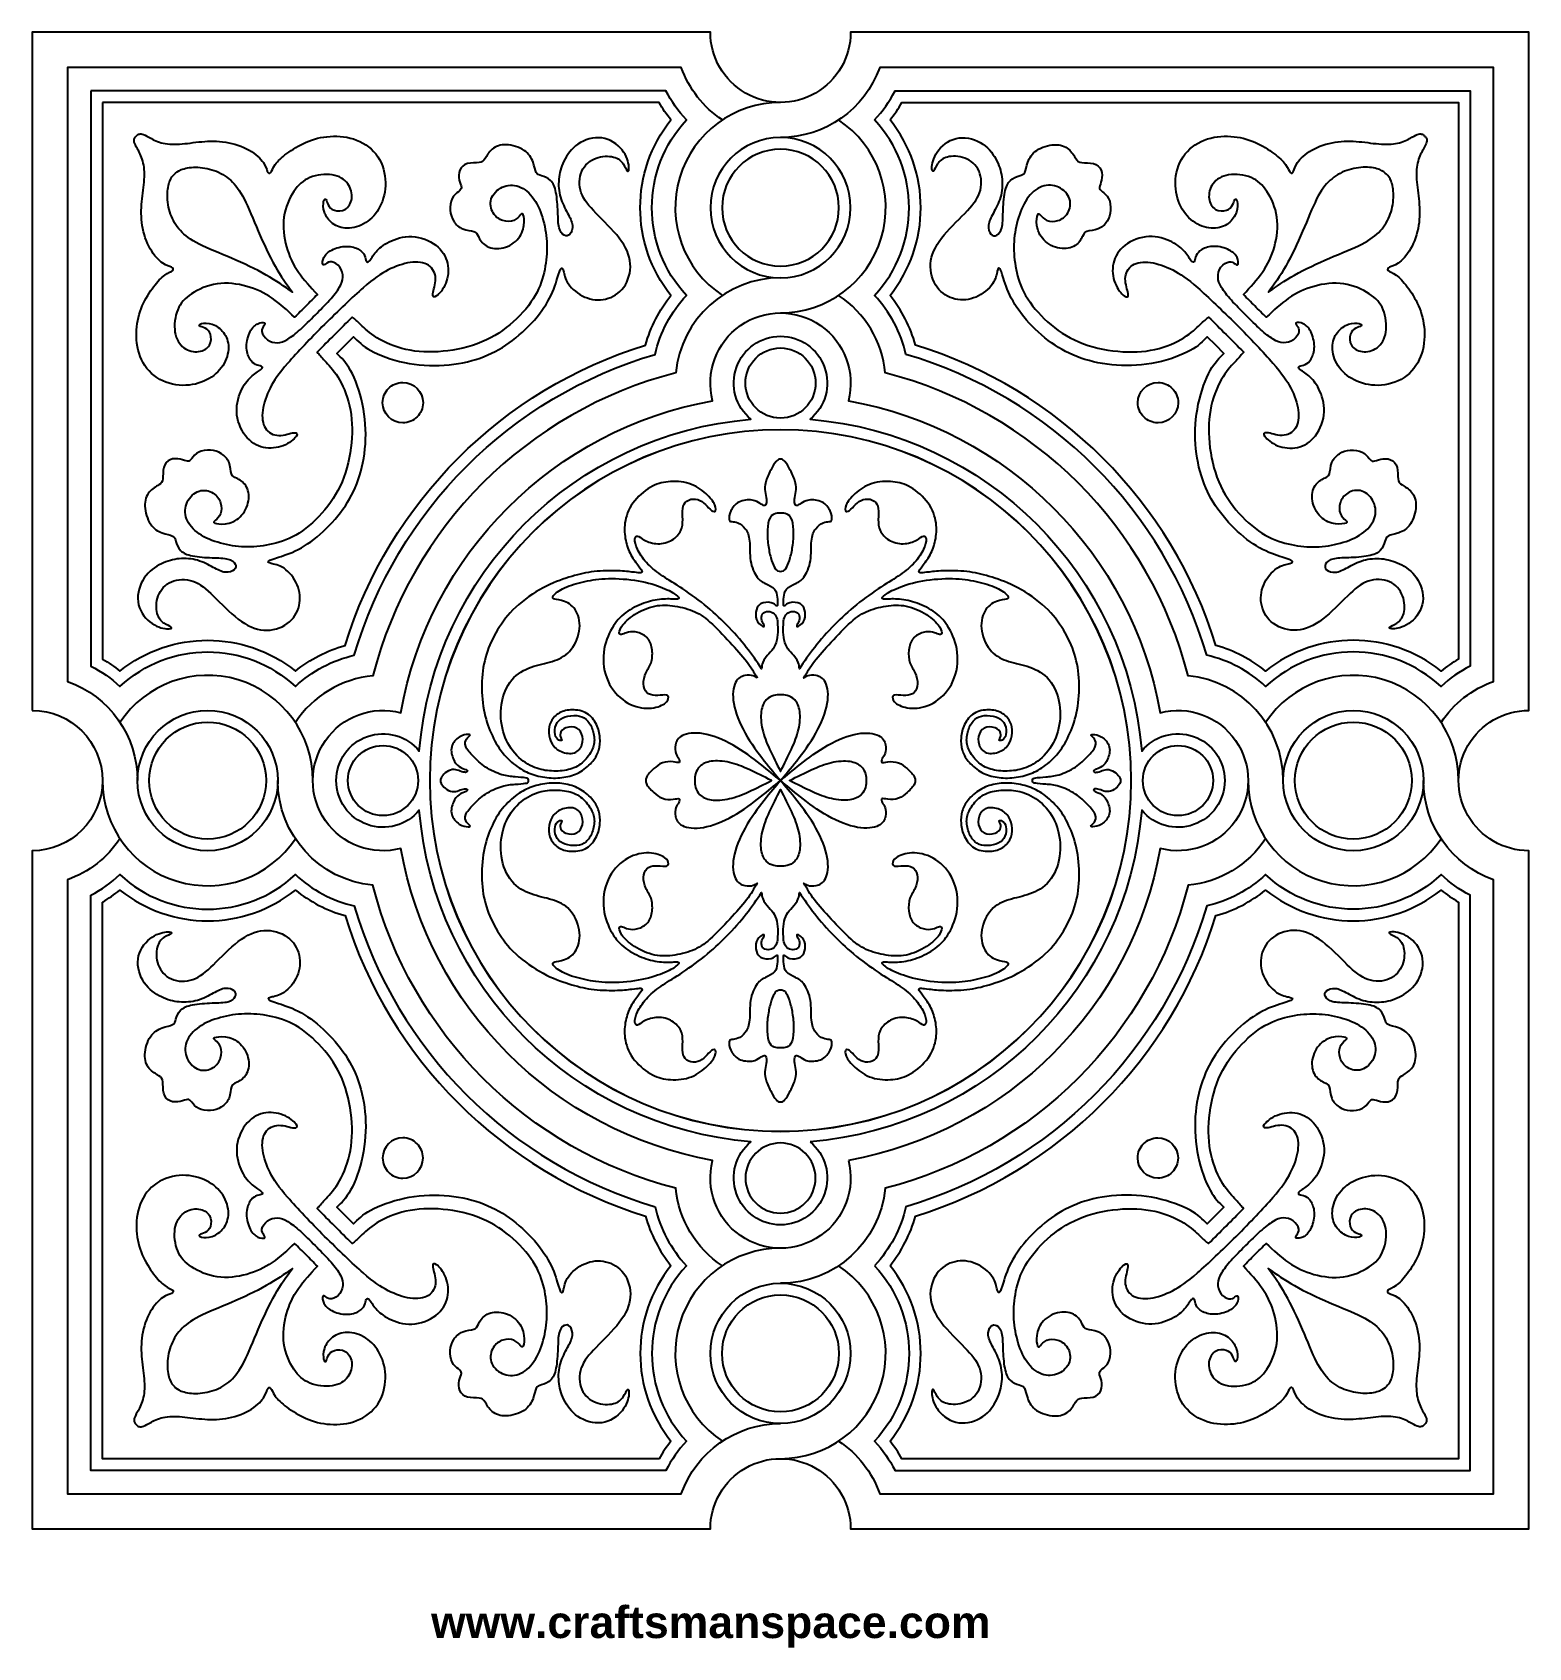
# Model space of a CAD drawing. Header units: millimetres. Extents: x 6 to 194, y -10 to 193.
import ezdxf

# ---------------------------------------------------------------- set-up
doc = ezdxf.new("R2010")
doc.units = ezdxf.units.MM
doc.header["$MEASUREMENT"] = 0
doc.layers.add('Layer 1', color=7, linetype='Continuous')

msp = doc.modelspace()

# ---------------------------------------------------------------- texts
at = {"insert": (56, -4.5), "char_height": 4, "width": 116.5, "attachment_point": 1}
msp.add_mtext('{\\fArial|b1|i0|c0|p34;www.craftsmanspace.com}', dxfattribs=at)

# ---------------------------------------------------------------- linework, layer by layer
at = {"layer": 'Layer 1'}
for points, knots in [([(5.9811, 107.8496), (5.9811, 107.8496), (5.9811, 192.8995), (5.9811, 192.8995), (5.9811, 192.8995), (5.9811, 192.8995), (91.0309, 192.8995), (91.0309, 192.8995), (91.0309, 192.8995), (91.0309, 189.7562), (92.7079, 186.8516), (95.4301, 185.28), (95.4301, 185.28), (98.1523, 183.7083), (101.5062, 183.7083), (104.2283, 185.28), (104.2283, 185.28), (106.9505, 186.8516), (108.6275, 189.7562), (108.6275, 192.8995), (108.6275, 192.8995), (108.6275, 192.8995), (193.6773, 192.8995), (193.6773, 192.8995), (193.6773, 192.8995), (193.6773, 192.8995), (193.6773, 107.8496), (193.6773, 107.8496), (193.6773, 107.8496), (190.534, 107.8496), (187.6295, 106.1727), (186.0578, 103.4505), (186.0578, 103.4505), (184.4862, 100.7283), (184.4862, 97.3745), (186.0578, 94.6523), (186.0578, 94.6523), (187.6295, 91.9301), (190.534, 90.2531), (193.6773, 90.2531), (193.6773, 90.2531), (193.6773, 90.2531), (193.6773, 5.2033), (193.6773, 5.2033), (193.6773, 5.2033), (193.6773, 5.2033), (108.6275, 5.2033), (108.6275, 5.2033), (108.6275, 5.2033), (108.6275, 8.3466), (106.9505, 11.2511), (104.2283, 12.8227), (104.2283, 12.8227), (101.5062, 14.3944), (98.1523, 14.3944), (95.4301, 12.8227), (95.4301, 12.8227), (92.7079, 11.2511), (91.0309, 8.3466), (91.0309, 5.2033), (91.0309, 5.2033), (91.0309, 5.2033), (5.9811, 5.2033), (5.9811, 5.2033), (5.9811, 5.2033), (5.9811, 5.2033), (5.9811, 90.2531), (5.9811, 90.2531), (5.9811, 90.2531), (10.8402, 90.2531), (14.7793, 94.1922), (14.7793, 99.0514), (14.7793, 99.0514), (14.7793, 103.9105), (10.8402, 107.8496), (5.9811, 107.8496)], [0, 0, 0, 0, 0.05, 0.05, 0.05, 0.05, 0.1, 0.1, 0.1, 0.1, 0.15, 0.15, 0.15, 0.15, 0.2, 0.2, 0.2, 0.2, 0.25, 0.25, 0.25, 0.25, 0.3, 0.3, 0.3, 0.3, 0.35, 0.35, 0.35, 0.35, 0.4, 0.4, 0.4, 0.4, 0.45, 0.45, 0.45, 0.45, 0.5, 0.5, 0.5, 0.5, 0.55, 0.55, 0.55, 0.55, 0.6, 0.6, 0.6, 0.6, 0.65, 0.65, 0.65, 0.65, 0.7, 0.7, 0.7, 0.7, 0.75, 0.75, 0.75, 0.75, 0.8, 0.8, 0.8, 0.8, 0.85, 0.85, 0.85, 0.85, 0.9, 0.9, 0.9, 0.9, 1, 1, 1, 1]), ([(92.5341, 181.9017), (90.1478, 183.4846), (88.3411, 185.8006), (87.3866, 188.5004), (87.3866, 188.5004), (87.3866, 188.5004), (10.3802, 188.5004), (10.3802, 188.5004), (10.3802, 188.5004), (10.3802, 188.5004), (10.3802, 111.494), (10.3802, 111.494), (10.3802, 111.494), (15.6532, 109.6297), (19.1785, 104.6442), (19.1785, 99.0514)], [0, 0, 0, 0, 0.2, 0.2, 0.2, 0.2, 0.4, 0.4, 0.4, 0.4, 0.6, 0.6, 0.6, 0.6, 1, 1, 1, 1]), ([(182.6795, 106.3465), (184.2624, 108.7328), (186.5785, 110.5395), (189.2782, 111.494), (189.2782, 111.494), (189.2782, 111.494), (189.2782, 188.5004), (189.2782, 188.5004), (189.2782, 188.5004), (189.2782, 188.5004), (112.2718, 188.5004), (112.2718, 188.5004), (112.2718, 188.5004), (110.4075, 183.2274), (105.4221, 179.7021), (99.8292, 179.7021)], [0, 0, 0, 0, 0.2, 0.2, 0.2, 0.2, 0.4, 0.4, 0.4, 0.4, 0.6, 0.6, 0.6, 0.6, 1, 1, 1, 1]), ([(13.313, 185.5676), (13.313, 185.5676), (85.4617, 185.5676), (85.4617, 185.5676), (85.4617, 185.5676), (86.1432, 184.2322), (87.0074, 182.9984), (88.0296, 181.9017), (88.0296, 181.9017), (82.2555, 175.7067), (82.2555, 166.1011), (88.0296, 159.906), (88.0296, 159.906), (86.0936, 157.8288), (84.7402, 155.2773), (84.1063, 152.5094), (84.1063, 152.5094), (65.9309, 147.1637), (51.7169, 132.9497), (46.3712, 114.7743), (46.3712, 114.7743), (43.6033, 114.1404), (41.0518, 112.787), (38.9746, 110.851), (38.9746, 110.851), (32.7795, 116.6251), (23.174, 116.6251), (16.979, 110.851), (16.979, 110.851), (15.8822, 111.8731), (14.6483, 112.7374), (13.313, 113.4189), (13.313, 113.4189), (13.313, 113.4189), (13.313, 185.5676), (13.313, 185.5676)], [0, 0, 0, 0, 0.1, 0.1, 0.1, 0.1, 0.2, 0.2, 0.2, 0.2, 0.3, 0.3, 0.3, 0.3, 0.4, 0.4, 0.4, 0.4, 0.5, 0.5, 0.5, 0.5, 0.6, 0.6, 0.6, 0.6, 0.7, 0.7, 0.7, 0.7, 0.8, 0.8, 0.8, 0.8, 1, 1, 1, 1]), ([(111.6288, 181.9016), (117.4029, 175.7065), (117.4029, 166.1011), (111.6288, 159.906), (111.6288, 159.906), (113.5648, 157.8288), (114.9182, 155.2773), (115.5522, 152.5094), (115.5522, 152.5094), (133.7275, 147.1637), (147.9416, 132.9497), (153.2872, 114.7743), (153.2872, 114.7743), (156.0552, 114.1404), (158.6066, 112.787), (160.6839, 110.851), (160.6839, 110.851), (166.8789, 116.6251), (176.4845, 116.6251), (182.6795, 110.851), (182.6795, 110.851), (183.7762, 111.8731), (185.0101, 112.7374), (186.3454, 113.4189), (186.3454, 113.4189), (186.3454, 113.4189), (186.3454, 185.5676), (186.3454, 185.5676), (186.3454, 185.5676), (186.3454, 185.5676), (114.1967, 185.5676), (114.1967, 185.5676), (114.1967, 185.5676), (113.5153, 184.2322), (112.651, 182.9984), (111.6288, 181.9016)], [0, 0, 0, 0, 0.1, 0.1, 0.1, 0.1, 0.2, 0.2, 0.2, 0.2, 0.3, 0.3, 0.3, 0.3, 0.4, 0.4, 0.4, 0.4, 0.5, 0.5, 0.5, 0.5, 0.6, 0.6, 0.6, 0.6, 0.7, 0.7, 0.7, 0.7, 0.8, 0.8, 0.8, 0.8, 1, 1, 1, 1]), ([(14.7793, 184.1012), (14.7793, 184.1012), (84.5902, 184.1012), (84.5902, 184.1012), (84.5902, 184.1012), (85.0348, 183.3311), (85.5371, 182.5958), (86.093, 181.9017), (86.093, 181.9017), (80.946, 175.4731), (80.946, 166.3346), (86.093, 159.906), (86.093, 159.906), (84.6184, 158.0644), (83.5293, 155.945), (82.8903, 153.6739), (82.8903, 153.6739), (64.8863, 148.0907), (50.7899, 133.9942), (45.2067, 115.9903), (45.2067, 115.9903), (42.9356, 115.3513), (40.8162, 114.2621), (38.9746, 112.7876), (38.9746, 112.7876), (32.546, 117.9346), (23.4075, 117.9346), (16.979, 112.7876), (16.979, 112.7876), (16.2847, 113.3435), (15.5495, 113.8458), (14.7793, 114.2904), (14.7793, 114.2904), (14.7793, 114.2904), (14.7793, 184.1012), (14.7793, 184.1012)], [0, 0, 0, 0, 0.1, 0.1, 0.1, 0.1, 0.2, 0.2, 0.2, 0.2, 0.3, 0.3, 0.3, 0.3, 0.4, 0.4, 0.4, 0.4, 0.5, 0.5, 0.5, 0.5, 0.6, 0.6, 0.6, 0.6, 0.7, 0.7, 0.7, 0.7, 0.8, 0.8, 0.8, 0.8, 1, 1, 1, 1]), ([(99.8292, 184.1012), (94.0079, 184.1012), (88.8741, 180.2871), (87.1937, 174.7136), (87.1937, 174.7136), (85.5132, 169.1401), (87.683, 163.1239), (92.5341, 159.906)], [0, 0, 0, 0, 0.33333333, 0.33333333, 0.33333333, 0.33333333, 1, 1, 1, 1]), ([(113.5655, 181.9016), (118.7125, 175.473), (118.7125, 166.3346), (113.5655, 159.906), (113.5655, 159.906), (115.04, 158.0644), (116.1291, 155.945), (116.7681, 153.6739), (116.7681, 153.6739), (134.7721, 148.0907), (148.8685, 133.9942), (154.4518, 115.9903), (154.4518, 115.9903), (156.7228, 115.3513), (158.8422, 114.2621), (160.6839, 112.7876), (160.6839, 112.7876), (167.1124, 117.9346), (176.2509, 117.9346), (182.6795, 112.7876), (182.6795, 112.7876), (183.3737, 113.3435), (184.109, 113.8458), (184.8791, 114.2904), (184.8791, 114.2904), (184.8791, 114.2904), (184.8791, 184.1012), (184.8791, 184.1012), (184.8791, 184.1012), (184.8791, 184.1012), (115.0682, 184.1012), (115.0682, 184.1012), (115.0682, 184.1012), (114.6237, 183.3311), (114.1213, 182.5958), (113.5655, 181.9016)], [0, 0, 0, 0, 0.1, 0.1, 0.1, 0.1, 0.2, 0.2, 0.2, 0.2, 0.3, 0.3, 0.3, 0.3, 0.4, 0.4, 0.4, 0.4, 0.5, 0.5, 0.5, 0.5, 0.6, 0.6, 0.6, 0.6, 0.7, 0.7, 0.7, 0.7, 0.8, 0.8, 0.8, 0.8, 1, 1, 1, 1]), ([(99.8292, 157.7064), (105.6505, 157.7064), (110.7843, 161.5206), (112.4648, 167.094), (112.4648, 167.094), (114.1452, 172.6675), (111.9755, 178.6838), (107.1244, 181.9016)], [0, 0, 0, 0, 0.33333333, 0.33333333, 0.33333333, 0.33333333, 1, 1, 1, 1]), ([(108.6275, 170.9039), (108.6275, 175.763), (104.6884, 179.7021), (99.8292, 179.7021), (99.8292, 179.7021), (94.97, 179.7021), (91.0309, 175.763), (91.0309, 170.9039), (91.0309, 170.9039), (91.0309, 166.0447), (94.97, 162.1056), (99.8292, 162.1055), (99.8292, 162.1055), (104.6883, 162.1055), (108.6274, 166.0447), (108.6275, 170.9038)], [0, 0, 0, 0, 0.2, 0.2, 0.2, 0.2, 0.4, 0.4, 0.4, 0.4, 0.6, 0.6, 0.6, 0.6, 1, 1, 1, 1]), ([(107.1611, 170.9039), (107.1611, 174.9531), (103.8785, 178.2357), (99.8292, 178.2357), (99.8292, 178.2357), (95.78, 178.2357), (92.4974, 174.9531), (92.4973, 170.9039), (92.4973, 170.9039), (92.4973, 166.8546), (95.7799, 163.572), (99.8292, 163.572), (99.8292, 163.572), (103.8784, 163.5719), (107.1611, 166.8545), (107.1611, 170.9038)], [0, 0, 0, 0, 0.2, 0.2, 0.2, 0.2, 0.4, 0.4, 0.4, 0.4, 0.6, 0.6, 0.6, 0.6, 1, 1, 1, 1]), ([(99.8292, 162.1055), (93.0333, 162.1055), (87.3484, 156.9447), (86.6933, 150.1805), (86.6933, 150.1805), (68.049, 145.3905), (53.4901, 130.8316), (48.7001, 112.1873), (48.7001, 112.1873), (44.7441, 111.8042), (41.1716, 109.6585), (38.9746, 106.3465)], [0, 0, 0, 0, 0.25, 0.25, 0.25, 0.25, 0.5, 0.5, 0.5, 0.5, 1, 1, 1, 1]), ([(108.3425, 51.4157), (128.2876, 54.9802), (143.9004, 70.593), (147.4649, 90.5381), (147.4649, 90.5381), (151.0301, 89.6079), (154.7974, 90.9979), (156.9042, 94.0207), (156.9042, 94.0207), (159.011, 97.0436), (159.011, 101.0591), (156.9042, 104.082), (156.9042, 104.082), (154.7974, 107.1049), (151.0302, 108.4948), (147.4649, 107.5647), (147.4649, 107.5647), (143.9004, 127.5098), (128.2876, 143.1225), (108.3425, 146.687), (108.3425, 146.687), (109.2727, 150.2523), (107.8827, 154.0196), (104.8599, 156.1263), (104.8599, 156.1263), (101.837, 158.2332), (97.8215, 158.2332), (94.7986, 156.1264), (94.7986, 156.1264), (91.7757, 154.0196), (90.3857, 150.2524), (91.3159, 146.687), (91.3159, 146.687), (71.3708, 143.1225), (55.7581, 127.5098), (52.1935, 107.5647), (52.1935, 107.5647), (48.6283, 108.4948), (44.861, 107.1049), (42.7542, 104.082), (42.7542, 104.082), (40.6474, 101.0591), (40.6474, 97.0437), (42.7542, 94.0208), (42.7542, 94.0208), (44.861, 90.9979), (48.6283, 89.6079), (52.1935, 90.5381), (52.1935, 90.5381), (55.7581, 70.593), (71.3708, 54.9802), (91.3159, 51.4157), (91.3159, 51.4157), (90.3857, 47.8504), (91.7757, 44.0832), (94.7985, 41.9764), (94.7985, 41.9764), (97.8214, 39.8696), (101.8369, 39.8696), (104.8598, 41.9763), (104.8598, 41.9763), (107.8827, 44.0832), (109.2727, 47.8504), (108.3425, 51.4157)], [0, 0, 0, 0, 0.05882353, 0.05882353, 0.05882353, 0.05882353, 0.11764706, 0.11764706, 0.11764706, 0.11764706, 0.17647059, 0.17647059, 0.17647059, 0.17647059, 0.23529412, 0.23529412, 0.23529412, 0.23529412, 0.29411765, 0.29411765, 0.29411765, 0.29411765, 0.35294118, 0.35294118, 0.35294118, 0.35294118, 0.41176471, 0.41176471, 0.41176471, 0.41176471, 0.47058824, 0.47058824, 0.47058824, 0.47058824, 0.52941176, 0.52941176, 0.52941176, 0.52941176, 0.58823529, 0.58823529, 0.58823529, 0.58823529, 0.64705882, 0.64705882, 0.64705882, 0.64705882, 0.70588235, 0.70588235, 0.70588235, 0.70588235, 0.76470588, 0.76470588, 0.76470588, 0.76470588, 0.82352941, 0.82352941, 0.82352941, 0.82352941, 0.88235294, 0.88235294, 0.88235294, 0.88235294, 1, 1, 1, 1]), ([(162.8834, 99.0514), (162.8834, 105.8472), (157.7225, 111.5321), (150.9584, 112.1873), (150.9584, 112.1873), (146.1683, 130.8316), (131.6094, 145.3905), (112.9651, 150.1805), (112.9651, 150.1805), (112.582, 154.1365), (110.4364, 157.709), (107.1243, 159.906)], [0, 0, 0, 0, 0.25, 0.25, 0.25, 0.25, 0.5, 0.5, 0.5, 0.5, 1, 1, 1, 1]), ([(103.5307, 53.7447), (125.7147, 55.557), (143.3236, 73.166), (145.1359, 95.3499), (145.1359, 95.3499), (146.7023, 93.4243), (149.3113, 92.6933), (151.6501, 93.5245), (151.6501, 93.5245), (153.9891, 94.3557), (155.5515, 96.5692), (155.5515, 99.0514), (155.5515, 99.0514), (155.5515, 101.5336), (153.9891, 103.7471), (151.6502, 104.5782), (151.6502, 104.5782), (149.3113, 105.4094), (146.7024, 104.6784), (145.1359, 102.7528), (145.1359, 102.7528), (143.3236, 124.9368), (125.7147, 142.5457), (103.5307, 144.3581), (103.5307, 144.3581), (105.4563, 145.9245), (106.1873, 148.5334), (105.3561, 150.8723), (105.3561, 150.8723), (104.5249, 153.2112), (102.3114, 154.7737), (99.8292, 154.7737), (99.8292, 154.7737), (97.347, 154.7737), (95.1335, 153.2112), (94.3024, 150.8723), (94.3024, 150.8723), (93.4711, 148.5335), (94.2022, 145.9245), (96.1277, 144.3581), (96.1277, 144.3581), (73.9438, 142.5457), (56.3349, 124.9368), (54.5225, 102.7528), (54.5225, 102.7528), (52.9561, 104.6784), (50.3472, 105.4094), (48.0083, 104.5783), (48.0083, 104.5783), (45.6694, 103.7471), (44.1069, 101.5336), (44.1069, 99.0514), (44.1069, 99.0514), (44.1069, 96.5692), (45.6694, 94.3557), (48.0083, 93.5245), (48.0083, 93.5245), (50.3472, 92.6933), (52.9561, 93.4243), (54.5225, 95.3499), (54.5225, 95.3499), (56.3349, 73.166), (73.9438, 55.557), (96.1278, 53.7447), (96.1278, 53.7447), (94.2022, 52.1783), (93.4711, 49.5693), (94.3023, 47.2305), (94.3023, 47.2305), (95.1335, 44.8915), (97.347, 43.3291), (99.8292, 43.3291), (99.8292, 43.3291), (102.3114, 43.3291), (104.5249, 44.8915), (105.3561, 47.2304), (105.3561, 47.2304), (106.1873, 49.5693), (105.4563, 52.1782), (103.5307, 53.7447)], [0, 0, 0, 0, 0.04761905, 0.04761905, 0.04761905, 0.04761905, 0.0952381, 0.0952381, 0.0952381, 0.0952381, 0.14285714, 0.14285714, 0.14285714, 0.14285714, 0.19047619, 0.19047619, 0.19047619, 0.19047619, 0.23809524, 0.23809524, 0.23809524, 0.23809524, 0.28571429, 0.28571429, 0.28571429, 0.28571429, 0.33333333, 0.33333333, 0.33333333, 0.33333333, 0.38095238, 0.38095238, 0.38095238, 0.38095238, 0.42857143, 0.42857143, 0.42857143, 0.42857143, 0.47619048, 0.47619048, 0.47619048, 0.47619048, 0.52380952, 0.52380952, 0.52380952, 0.52380952, 0.57142857, 0.57142857, 0.57142857, 0.57142857, 0.61904762, 0.61904762, 0.61904762, 0.61904762, 0.66666667, 0.66666667, 0.66666667, 0.66666667, 0.71428571, 0.71428571, 0.71428571, 0.71428571, 0.76190476, 0.76190476, 0.76190476, 0.76190476, 0.80952381, 0.80952381, 0.80952381, 0.80952381, 0.85714286, 0.85714286, 0.85714286, 0.85714286, 0.9047619, 0.9047619, 0.9047619, 0.9047619, 1, 1, 1, 1]), ([(104.2283, 148.9082), (104.2283, 151.3378), (102.2588, 153.3073), (99.8292, 153.3073), (99.8292, 153.3073), (97.3997, 153.3073), (95.4301, 151.3378), (95.4301, 148.9082), (95.4301, 148.9082), (95.4301, 146.4786), (97.3996, 144.5091), (99.8292, 144.509), (99.8292, 144.509), (102.2587, 144.509), (104.2283, 146.4786), (104.2283, 148.9082)], [0, 0, 0, 0, 0.2, 0.2, 0.2, 0.2, 0.4, 0.4, 0.4, 0.4, 0.6, 0.6, 0.6, 0.6, 1, 1, 1, 1]), ([(143.8298, 99.0514), (143.8298, 123.3522), (124.1301, 143.0519), (99.8292, 143.0519), (99.8292, 143.0519), (75.5283, 143.052), (55.8285, 123.3523), (55.8285, 99.0514), (55.8285, 99.0514), (55.8284, 74.7505), (75.5281, 55.0508), (99.829, 55.0506), (99.829, 55.0506), (124.1299, 55.0506), (143.8297, 74.7502), (143.8298, 99.0511)], [0, 0, 0, 0, 0.2, 0.2, 0.2, 0.2, 0.4, 0.4, 0.4, 0.4, 0.6, 0.6, 0.6, 0.6, 1, 1, 1, 1]), ([(143.8205, 99.0514), (143.8205, 123.3471), (124.125, 143.0426), (99.8292, 143.0427), (99.8292, 143.0427), (75.5336, 143.0427), (55.8379, 123.3472), (55.8379, 99.0515), (55.8379, 99.0515), (55.8379, 74.7558), (75.5334, 55.0602), (99.829, 55.06), (99.829, 55.06), (124.1248, 55.06), (143.8204, 74.7554), (143.8205, 99.0511)], [0, 0, 0, 0, 0.2, 0.2, 0.2, 0.2, 0.4, 0.4, 0.4, 0.4, 0.6, 0.6, 0.6, 0.6, 1, 1, 1, 1]), ([(41.1742, 99.0514), (41.1742, 104.8727), (37.36, 110.0065), (31.7865, 111.6869), (31.7865, 111.6869), (26.213, 113.3674), (20.1967, 111.1976), (16.979, 106.3465)], [0, 0, 0, 0, 0.33333333, 0.33333333, 0.33333333, 0.33333333, 1, 1, 1, 1]), ([(184.8791, 99.0514), (184.8791, 104.8727), (181.0649, 110.0065), (175.4914, 111.6869), (175.4914, 111.6869), (169.918, 113.3674), (163.9017, 111.1976), (160.6839, 106.3465)], [0, 0, 0, 0, 0.33333333, 0.33333333, 0.33333333, 0.33333333, 1, 1, 1, 1]), ([(36.775, 99.0514), (36.775, 103.9105), (32.8359, 107.8496), (27.9767, 107.8496), (27.9767, 107.8496), (23.1176, 107.8496), (19.1785, 103.9105), (19.1785, 99.0514), (19.1785, 99.0514), (19.1784, 94.1923), (23.1175, 90.2531), (27.9767, 90.2531), (27.9767, 90.2531), (32.8359, 90.2531), (36.775, 94.1922), (36.775, 99.0514)], [0, 0, 0, 0, 0.2, 0.2, 0.2, 0.2, 0.4, 0.4, 0.4, 0.4, 0.6, 0.6, 0.6, 0.6, 1, 1, 1, 1]), ([(180.4799, 99.0514), (180.4799, 103.9105), (176.5408, 107.8496), (171.6817, 107.8496), (171.6817, 107.8496), (166.8225, 107.8496), (162.8834, 103.9105), (162.8834, 99.0514), (162.8834, 99.0514), (162.8834, 94.1923), (166.8225, 90.2531), (171.6817, 90.2531), (171.6817, 90.2531), (176.5408, 90.2531), (180.4799, 94.1922), (180.4799, 99.0514)], [0, 0, 0, 0, 0.2, 0.2, 0.2, 0.2, 0.4, 0.4, 0.4, 0.4, 0.6, 0.6, 0.6, 0.6, 1, 1, 1, 1]), ([(35.3086, 99.0514), (35.3086, 103.1006), (32.026, 106.3832), (27.9767, 106.3832), (27.9767, 106.3832), (23.9275, 106.3832), (20.6449, 103.1007), (20.6449, 99.0514), (20.6449, 99.0514), (20.6449, 95.0021), (23.9275, 91.7195), (27.9767, 91.7195), (27.9767, 91.7195), (32.026, 91.7195), (35.3086, 95.0021), (35.3086, 99.0514)], [0, 0, 0, 0, 0.2, 0.2, 0.2, 0.2, 0.4, 0.4, 0.4, 0.4, 0.6, 0.6, 0.6, 0.6, 1, 1, 1, 1]), ([(179.0136, 99.0514), (179.0136, 103.1006), (175.7309, 106.3832), (171.6817, 106.3832), (171.6817, 106.3832), (167.6324, 106.3832), (164.3498, 103.1007), (164.3498, 99.0514), (164.3498, 99.0514), (164.3498, 95.0021), (167.6324, 91.7195), (171.6817, 91.7195), (171.6817, 91.7195), (175.7309, 91.7195), (179.0136, 95.0021), (179.0136, 99.0514)], [0, 0, 0, 0, 0.2, 0.2, 0.2, 0.2, 0.4, 0.4, 0.4, 0.4, 0.6, 0.6, 0.6, 0.6, 1, 1, 1, 1]), ([(54.3716, 99.0514), (54.3716, 101.4809), (52.402, 103.4505), (49.9724, 103.4505), (49.9724, 103.4505), (47.5428, 103.4505), (45.5733, 101.481), (45.5733, 99.0514), (45.5733, 99.0514), (45.5733, 96.6218), (47.5428, 94.6523), (49.9723, 94.6523), (49.9723, 94.6523), (52.402, 94.6523), (54.3715, 96.6218), (54.3716, 99.0514)], [0, 0, 0, 0, 0.2, 0.2, 0.2, 0.2, 0.4, 0.4, 0.4, 0.4, 0.6, 0.6, 0.6, 0.6, 1, 1, 1, 1]), ([(154.0852, 99.0514), (154.0852, 101.4809), (152.1156, 103.4505), (149.686, 103.4505), (149.686, 103.4505), (147.2564, 103.4505), (145.2869, 101.481), (145.2869, 99.0514), (145.2869, 99.0514), (145.2869, 96.6218), (147.2564, 94.6523), (149.686, 94.6523), (149.686, 94.6523), (152.1156, 94.6523), (154.0852, 96.6218), (154.0852, 99.0514)], [0, 0, 0, 0, 0.2, 0.2, 0.2, 0.2, 0.4, 0.4, 0.4, 0.4, 0.6, 0.6, 0.6, 0.6, 1, 1, 1, 1]), ([(14.7793, 99.0514), (14.7793, 93.23), (18.5935, 88.0963), (24.167, 86.4158), (24.167, 86.4158), (29.7405, 84.7354), (35.7567, 86.9052), (38.9746, 91.7563)], [0, 0, 0, 0, 0.33333333, 0.33333333, 0.33333333, 0.33333333, 1, 1, 1, 1]), ([(92.5341, 38.1967), (89.222, 40.3937), (87.0764, 43.9663), (86.6933, 47.9223), (86.6933, 47.9223), (68.049, 52.7123), (53.4901, 67.2712), (48.7001, 85.9155), (48.7001, 85.9155), (41.9359, 86.5706), (36.775, 92.2555), (36.775, 99.0514)], [0, 0, 0, 0, 0.25, 0.25, 0.25, 0.25, 0.5, 0.5, 0.5, 0.5, 1, 1, 1, 1]), ([(107.1243, 16.2011), (109.5106, 14.6182), (111.3173, 12.3021), (112.2718, 9.6024), (112.2718, 9.6024), (112.2718, 9.6024), (189.2782, 9.6024), (189.2782, 9.6024), (189.2782, 9.6024), (189.2782, 9.6024), (189.2782, 86.6088), (189.2782, 86.6088), (189.2782, 86.6088), (184.0052, 88.4731), (180.4799, 93.4585), (180.4799, 99.0514)], [0, 0, 0, 0, 0.2, 0.2, 0.2, 0.2, 0.4, 0.4, 0.4, 0.4, 0.6, 0.6, 0.6, 0.6, 1, 1, 1, 1]), ([(158.4843, 99.0514), (158.4843, 93.23), (162.2985, 88.0963), (167.8719, 86.4158), (167.8719, 86.4158), (173.4454, 84.7354), (179.4617, 86.9052), (182.6795, 91.7563)], [0, 0, 0, 0, 0.33333333, 0.33333333, 0.33333333, 0.33333333, 1, 1, 1, 1]), ([(16.979, 91.7563), (15.396, 89.37), (13.08, 87.5633), (10.3802, 86.6088), (10.3802, 86.6088), (10.3802, 86.6088), (10.3802, 9.6024), (10.3802, 9.6024), (10.3802, 9.6024), (10.3802, 9.6024), (87.3866, 9.6024), (87.3866, 9.6024), (87.3866, 9.6024), (89.2509, 14.8753), (94.2364, 18.4007), (99.8292, 18.4007)], [0, 0, 0, 0, 0.2, 0.2, 0.2, 0.2, 0.4, 0.4, 0.4, 0.4, 0.6, 0.6, 0.6, 0.6, 1, 1, 1, 1]), ([(160.6839, 91.7563), (158.4868, 88.4442), (154.9143, 86.2986), (150.9584, 85.9155), (150.9584, 85.9155), (146.1683, 67.2712), (131.6094, 52.7123), (112.9651, 47.9223), (112.9651, 47.9223), (112.31, 41.1581), (106.6251, 35.9972), (99.8292, 35.9972)], [0, 0, 0, 0, 0.25, 0.25, 0.25, 0.25, 0.5, 0.5, 0.5, 0.5, 1, 1, 1, 1]), ([(13.313, 84.6839), (13.313, 84.6839), (13.313, 12.5351), (13.313, 12.5351), (13.313, 12.5351), (13.313, 12.5351), (85.4617, 12.5351), (85.4617, 12.5351), (85.4617, 12.5351), (86.1432, 13.8705), (87.0074, 15.1044), (88.0296, 16.2011), (88.0296, 16.2011), (82.2555, 22.3961), (82.2555, 32.0017), (88.0296, 38.1967), (88.0296, 38.1967), (86.0936, 40.2739), (84.7402, 42.8254), (84.1063, 45.5933), (84.1063, 45.5933), (65.9309, 50.939), (51.7169, 65.1531), (46.3712, 83.3284), (46.3712, 83.3284), (43.6033, 83.9623), (41.0518, 85.3157), (38.9746, 87.2518), (38.9746, 87.2518), (32.7795, 81.4777), (23.174, 81.4777), (16.979, 87.2518), (16.979, 87.2518), (15.8822, 86.2296), (14.6483, 85.3653), (13.313, 84.6839)], [0, 0, 0, 0, 0.1, 0.1, 0.1, 0.1, 0.2, 0.2, 0.2, 0.2, 0.3, 0.3, 0.3, 0.3, 0.4, 0.4, 0.4, 0.4, 0.5, 0.5, 0.5, 0.5, 0.6, 0.6, 0.6, 0.6, 0.7, 0.7, 0.7, 0.7, 0.8, 0.8, 0.8, 0.8, 1, 1, 1, 1]), ([(111.6288, 38.1967), (113.5648, 40.2739), (114.9182, 42.8254), (115.5522, 45.5933), (115.5522, 45.5933), (133.7275, 50.939), (147.9416, 65.1531), (153.2872, 83.3284), (153.2872, 83.3284), (156.0552, 83.9623), (158.6066, 85.3157), (160.6839, 87.2518), (160.6839, 87.2518), (166.8789, 81.4777), (176.4845, 81.4777), (182.6795, 87.2518), (182.6795, 87.2518), (183.7762, 86.2296), (185.0101, 85.3653), (186.3454, 84.6839), (186.3454, 84.6839), (186.3454, 84.6839), (186.3454, 12.5351), (186.3454, 12.5351), (186.3454, 12.5351), (186.3454, 12.5351), (114.1967, 12.5351), (114.1967, 12.5351), (114.1967, 12.5351), (113.5153, 13.8705), (112.651, 15.1044), (111.6288, 16.2011), (111.6288, 16.2011), (117.4029, 22.3961), (117.4029, 32.0017), (111.6288, 38.1967)], [0, 0, 0, 0, 0.1, 0.1, 0.1, 0.1, 0.2, 0.2, 0.2, 0.2, 0.3, 0.3, 0.3, 0.3, 0.4, 0.4, 0.4, 0.4, 0.5, 0.5, 0.5, 0.5, 0.6, 0.6, 0.6, 0.6, 0.7, 0.7, 0.7, 0.7, 0.8, 0.8, 0.8, 0.8, 1, 1, 1, 1]), ([(14.7793, 83.8124), (14.7793, 83.8124), (14.7793, 14.0015), (14.7793, 14.0015), (14.7793, 14.0015), (14.7793, 14.0015), (84.5902, 14.0015), (84.5902, 14.0015), (84.5902, 14.0015), (85.0348, 14.7716), (85.5371, 15.5069), (86.093, 16.2011), (86.093, 16.2011), (80.946, 22.6297), (80.946, 31.7682), (86.093, 38.1967), (86.093, 38.1967), (84.6184, 40.0384), (83.5293, 42.1578), (82.8903, 44.4288), (82.8903, 44.4288), (64.8863, 50.012), (50.7899, 64.1085), (45.2067, 82.1124), (45.2067, 82.1124), (42.9356, 82.7514), (40.8162, 83.8406), (38.9746, 85.3151), (38.9746, 85.3151), (32.546, 80.1681), (23.4075, 80.1681), (16.979, 85.3151), (16.979, 85.3151), (16.2847, 84.7593), (15.5495, 84.2569), (14.7793, 83.8124)], [0, 0, 0, 0, 0.1, 0.1, 0.1, 0.1, 0.2, 0.2, 0.2, 0.2, 0.3, 0.3, 0.3, 0.3, 0.4, 0.4, 0.4, 0.4, 0.5, 0.5, 0.5, 0.5, 0.6, 0.6, 0.6, 0.6, 0.7, 0.7, 0.7, 0.7, 0.8, 0.8, 0.8, 0.8, 1, 1, 1, 1]), ([(113.5655, 38.1967), (118.7125, 31.768), (118.7125, 22.6296), (113.5655, 16.2011), (113.5655, 16.2011), (114.1213, 15.5069), (114.6237, 14.7716), (115.0682, 14.0015), (115.0682, 14.0015), (115.0682, 14.0015), (184.8791, 14.0015), (184.8791, 14.0015), (184.8791, 14.0015), (184.8791, 14.0015), (184.8791, 83.8124), (184.8791, 83.8124), (184.8791, 83.8124), (184.109, 84.2569), (183.3737, 84.7593), (182.6795, 85.3151), (182.6795, 85.3151), (176.2509, 80.1681), (167.1124, 80.1681), (160.6839, 85.3151), (160.6839, 85.3151), (158.8422, 83.8406), (156.7228, 82.7514), (154.4518, 82.1124), (154.4518, 82.1124), (148.8685, 64.1085), (134.7721, 50.012), (116.7681, 44.4288), (116.7681, 44.4288), (116.1291, 42.1578), (115.04, 40.0384), (113.5655, 38.1967)], [0, 0, 0, 0, 0.1, 0.1, 0.1, 0.1, 0.2, 0.2, 0.2, 0.2, 0.3, 0.3, 0.3, 0.3, 0.4, 0.4, 0.4, 0.4, 0.5, 0.5, 0.5, 0.5, 0.6, 0.6, 0.6, 0.6, 0.7, 0.7, 0.7, 0.7, 0.8, 0.8, 0.8, 0.8, 1, 1, 1, 1]), ([(104.2283, 49.1946), (104.2283, 51.6242), (102.2588, 53.5937), (99.8292, 53.5937), (99.8292, 53.5937), (97.3997, 53.5937), (95.4301, 51.6242), (95.4301, 49.1946), (95.4301, 49.1946), (95.4301, 46.765), (97.3996, 44.7954), (99.8292, 44.7954), (99.8292, 44.7954), (102.2587, 44.7954), (104.2283, 46.765), (104.2283, 49.1945)], [0, 0, 0, 0, 0.2, 0.2, 0.2, 0.2, 0.4, 0.4, 0.4, 0.4, 0.6, 0.6, 0.6, 0.6, 1, 1, 1, 1]), ([(99.8292, 40.3963), (94.0079, 40.3963), (88.8741, 36.5821), (87.1937, 31.0086), (87.1937, 31.0086), (85.5132, 25.4351), (87.683, 19.4189), (92.5341, 16.2011)], [0, 0, 0, 0, 0.33333333, 0.33333333, 0.33333333, 0.33333333, 1, 1, 1, 1]), ([(99.8292, 14.0015), (105.6505, 14.0015), (110.7843, 17.8157), (112.4648, 23.3891), (112.4648, 23.3891), (114.1452, 28.9626), (111.9755, 34.9788), (107.1244, 38.1967)], [0, 0, 0, 0, 0.33333333, 0.33333333, 0.33333333, 0.33333333, 1, 1, 1, 1]), ([(108.6275, 27.1989), (108.6275, 32.0581), (104.6884, 35.9972), (99.8292, 35.9972), (99.8292, 35.9972), (94.97, 35.9972), (91.0309, 32.0581), (91.0309, 27.1989), (91.0309, 27.1989), (91.0309, 22.3398), (94.97, 18.4007), (99.8292, 18.4007), (99.8292, 18.4007), (104.6883, 18.4006), (108.6274, 22.3397), (108.6275, 27.1989)], [0, 0, 0, 0, 0.2, 0.2, 0.2, 0.2, 0.4, 0.4, 0.4, 0.4, 0.6, 0.6, 0.6, 0.6, 1, 1, 1, 1]), ([(107.1611, 27.1989), (107.1611, 31.2482), (103.8785, 34.5308), (99.8292, 34.5308), (99.8292, 34.5308), (95.78, 34.5308), (92.4974, 31.2482), (92.4973, 27.1989), (92.4973, 27.1989), (92.4973, 23.1497), (95.7799, 19.8671), (99.8292, 19.8671), (99.8292, 19.8671), (103.8784, 19.8671), (107.1611, 23.1496), (107.1611, 27.1989)], [0, 0, 0, 0, 0.2, 0.2, 0.2, 0.2, 0.4, 0.4, 0.4, 0.4, 0.6, 0.6, 0.6, 0.6, 1, 1, 1, 1])]:
    msp.add_open_spline(points, degree=3, knots=knots, dxfattribs=at)
at = {"layer": 'Layer 1', "color": 250}
for points, knots in [([(19.0143, 179.884), (18.9283, 179.7991), (18.8422, 179.7142), (18.7902, 179.5954), (18.7902, 179.5954), (18.7382, 179.4767), (18.7203, 179.3241), (18.7741, 179.122), (18.7741, 179.122), (18.828, 178.92), (18.9537, 178.6685), (19.1648, 178.2869), (19.1648, 178.2869), (19.3758, 177.9053), (19.6721, 177.3934), (19.8472, 176.7469), (19.8472, 176.7469), (20.0223, 176.1004), (20.0762, 175.3192), (20.0223, 174.4526), (20.0223, 174.4526), (19.9684, 173.5862), (19.8068, 172.6343), (19.717, 171.66), (19.717, 171.66), (19.6272, 170.6858), (19.6092, 169.689), (19.7754, 168.6608), (19.7754, 168.6608), (19.9415, 167.6327), (20.2917, 166.5732), (20.7721, 165.7336), (20.7721, 165.7336), (21.2524, 164.894), (21.8631, 164.2743), (22.348, 163.9377), (22.348, 163.9377), (22.8329, 163.6009), (23.1921, 163.547), (23.4211, 163.4393), (23.4211, 163.4393), (23.65, 163.3315), (23.7488, 163.1699), (23.5917, 163.0262), (23.5917, 163.0262), (23.4345, 162.8826), (23.0215, 162.7568), (22.5859, 162.4471), (22.5859, 162.4471), (22.1505, 162.1373), (21.6925, 161.6434), (21.1986, 160.9834), (21.1986, 160.9834), (20.7048, 160.3234), (20.1749, 159.4973), (19.7798, 158.5814), (19.7798, 158.5814), (19.3847, 157.6655), (19.1243, 156.6597), (19.0525, 155.5688), (19.0525, 155.5688), (18.9807, 154.4778), (19.0974, 153.3014), (19.515, 152.2374), (19.515, 152.2374), (19.9325, 151.1734), (20.6509, 150.2214), (21.5982, 149.5884), (21.5982, 149.5884), (22.5455, 148.9554), (23.7219, 148.6411), (24.8309, 148.6186), (24.8309, 148.6186), (25.9398, 148.5961), (26.9814, 148.8656), (27.848, 149.3056), (27.848, 149.3056), (28.7145, 149.7456), (29.4059, 150.3562), (29.8728, 151.0835), (29.8728, 151.0835), (30.3397, 151.8108), (30.5822, 152.655), (30.5822, 153.3913), (30.5822, 153.3913), (30.5822, 154.1276), (30.3397, 154.7561), (29.9626, 155.25), (29.9626, 155.25), (29.5855, 155.7438), (29.0736, 156.1031), (28.5573, 156.2782), (28.5573, 156.2782), (28.041, 156.4533), (27.5202, 156.4442), (27.2239, 156.3724), (27.2239, 156.3724), (26.9276, 156.3006), (26.8557, 156.1659), (26.968, 156.0761), (26.968, 156.0761), (27.0802, 155.9864), (27.3765, 155.9414), (27.6549, 155.7977), (27.6549, 155.7977), (27.9333, 155.6541), (28.1936, 155.4116), (28.3238, 155.0211), (28.3238, 155.0211), (28.454, 154.6304), (28.454, 154.0916), (28.2026, 153.6651), (28.2026, 153.6651), (27.9512, 153.2386), (27.4484, 152.9244), (26.8467, 152.848), (26.8467, 152.848), (26.2451, 152.7716), (25.5447, 152.9333), (24.988, 153.3463), (24.988, 153.3463), (24.4312, 153.7594), (24.0182, 154.4238), (23.879, 155.2994), (23.879, 155.2994), (23.7398, 156.1749), (23.8745, 157.2614), (24.2202, 158.1055), (24.2202, 158.1055), (24.5659, 158.9495), (25.1226, 159.5512), (25.9668, 160.1079), (25.9668, 160.1079), (26.8108, 160.6646), (27.9423, 161.1765), (29.1679, 161.3516), (29.1679, 161.3516), (30.3936, 161.5267), (31.7136, 161.365), (32.8899, 161.0373), (32.8899, 161.0373), (34.0662, 160.7095), (35.0989, 160.2156), (36.0731, 159.5422), (36.0731, 159.5422), (37.0474, 158.8687), (37.9633, 158.0157), (38.8793, 157.1627), (38.8793, 157.1627), (39.3598, 157.6342), (39.8404, 158.1058), (40.321, 158.5774), (40.321, 158.5774), (40.7926, 159.058), (41.2641, 159.5386), (41.7357, 160.0191), (41.7357, 160.0191), (40.8827, 160.935), (40.0297, 161.8509), (39.3562, 162.8252), (39.3562, 162.8252), (38.6827, 163.7995), (38.1888, 164.8322), (37.8611, 166.0084), (37.8611, 166.0084), (37.5333, 167.1848), (37.3716, 168.5048), (37.5468, 169.7305), (37.5468, 169.7305), (37.7218, 170.9561), (38.2337, 172.0876), (38.7904, 172.9316), (38.7904, 172.9316), (39.3471, 173.7757), (39.9488, 174.3324), (40.7929, 174.6781), (40.7929, 174.6781), (41.6369, 175.0238), (42.7235, 175.1585), (43.599, 175.0194), (43.599, 175.0194), (44.4744, 174.8802), (45.1389, 174.4672), (45.552, 173.9104), (45.552, 173.9104), (45.9651, 173.3537), (46.1267, 172.6533), (46.0504, 172.0517), (46.0504, 172.0517), (45.9741, 171.4501), (45.6598, 170.9472), (45.2333, 170.6958), (45.2333, 170.6958), (44.8067, 170.4443), (44.2679, 170.4443), (43.8774, 170.5745), (43.8774, 170.5745), (43.4867, 170.7047), (43.2443, 170.9651), (43.1006, 171.2435), (43.1006, 171.2435), (42.9569, 171.5218), (42.912, 171.8182), (42.8223, 171.9304), (42.8223, 171.9304), (42.7325, 172.0426), (42.5978, 171.9708), (42.526, 171.6745), (42.526, 171.6745), (42.4541, 171.3782), (42.4451, 170.8574), (42.6201, 170.3411), (42.6201, 170.3411), (42.7953, 169.8247), (43.1545, 169.3129), (43.6483, 168.9358), (43.6483, 168.9358), (44.1422, 168.5587), (44.7708, 168.3162), (45.5071, 168.3162), (45.5071, 168.3162), (46.2434, 168.3162), (47.0875, 168.5587), (47.8148, 169.0256), (47.8148, 169.0256), (48.5422, 169.4925), (49.1528, 170.1839), (49.5928, 171.0504), (49.5928, 171.0504), (50.0328, 171.9169), (50.3022, 172.9586), (50.2797, 174.0675), (50.2797, 174.0675), (50.2573, 175.1765), (49.943, 176.3529), (49.3099, 177.3001), (49.3099, 177.3001), (48.6769, 178.2475), (47.725, 178.9658), (46.661, 179.3833), (46.661, 179.3833), (45.597, 179.8009), (44.4205, 179.9177), (43.3296, 179.8458), (43.3296, 179.8458), (42.2386, 179.774), (41.2329, 179.5136), (40.3169, 179.1185), (40.3169, 179.1185), (39.4011, 178.7235), (38.5749, 178.1936), (37.915, 177.6998), (37.915, 177.6998), (37.2549, 177.2059), (36.7611, 176.7479), (36.4513, 176.3124), (36.4513, 176.3124), (36.1416, 175.8769), (36.0158, 175.4638), (35.8722, 175.3067), (35.8722, 175.3067), (35.7284, 175.1496), (35.5668, 175.2483), (35.459, 175.4773), (35.459, 175.4773), (35.3513, 175.7063), (35.2974, 176.0654), (34.9608, 176.5504), (34.9608, 176.5504), (34.624, 177.0353), (34.0044, 177.6459), (33.1648, 178.1263), (33.1648, 178.1263), (32.3252, 178.6067), (31.2656, 178.9569), (30.2375, 179.123), (30.2375, 179.123), (29.2094, 179.2891), (28.2126, 179.2712), (27.2384, 179.1813), (27.2384, 179.1813), (26.2641, 179.0916), (25.3122, 178.9299), (24.4457, 178.8761), (24.4457, 178.8761), (23.5792, 178.8222), (22.7979, 178.8761), (22.1515, 179.0511), (22.1515, 179.0511), (21.5049, 179.2263), (20.993, 179.5225), (20.6114, 179.7336), (20.6114, 179.7336), (20.2299, 179.9446), (19.9784, 180.0703), (19.7764, 180.1242), (19.7764, 180.1242), (19.5743, 180.1781), (19.4217, 180.1601), (19.303, 180.1082), (19.303, 180.1082), (19.1842, 180.0562), (19.0992, 179.9701), (19.0143, 179.884)], [0, 0, 0, 0, 0.01298701, 0.01298701, 0.01298701, 0.01298701, 0.02597403, 0.02597403, 0.02597403, 0.02597403, 0.03896104, 0.03896104, 0.03896104, 0.03896104, 0.05194805, 0.05194805, 0.05194805, 0.05194805, 0.06493506, 0.06493506, 0.06493506, 0.06493506, 0.07792208, 0.07792208, 0.07792208, 0.07792208, 0.09090909, 0.09090909, 0.09090909, 0.09090909, 0.1038961, 0.1038961, 0.1038961, 0.1038961, 0.11688312, 0.11688312, 0.11688312, 0.11688312, 0.12987013, 0.12987013, 0.12987013, 0.12987013, 0.14285714, 0.14285714, 0.14285714, 0.14285714, 0.15584416, 0.15584416, 0.15584416, 0.15584416, 0.16883117, 0.16883117, 0.16883117, 0.16883117, 0.18181818, 0.18181818, 0.18181818, 0.18181818, 0.19480519, 0.19480519, 0.19480519, 0.19480519, 0.20779221, 0.20779221, 0.20779221, 0.20779221, 0.22077922, 0.22077922, 0.22077922, 0.22077922, 0.23376623, 0.23376623, 0.23376623, 0.23376623, 0.24675325, 0.24675325, 0.24675325, 0.24675325, 0.25974026, 0.25974026, 0.25974026, 0.25974026, 0.27272727, 0.27272727, 0.27272727, 0.27272727, 0.28571429, 0.28571429, 0.28571429, 0.28571429, 0.2987013, 0.2987013, 0.2987013, 0.2987013, 0.31168831, 0.31168831, 0.31168831, 0.31168831, 0.32467532, 0.32467532, 0.32467532, 0.32467532, 0.33766234, 0.33766234, 0.33766234, 0.33766234, 0.35064935, 0.35064935, 0.35064935, 0.35064935, 0.36363636, 0.36363636, 0.36363636, 0.36363636, 0.37662338, 0.37662338, 0.37662338, 0.37662338, 0.38961039, 0.38961039, 0.38961039, 0.38961039, 0.4025974, 0.4025974, 0.4025974, 0.4025974, 0.41558442, 0.41558442, 0.41558442, 0.41558442, 0.42857143, 0.42857143, 0.42857143, 0.42857143, 0.44155844, 0.44155844, 0.44155844, 0.44155844, 0.45454545, 0.45454545, 0.45454545, 0.45454545, 0.46753247, 0.46753247, 0.46753247, 0.46753247, 0.48051948, 0.48051948, 0.48051948, 0.48051948, 0.49350649, 0.49350649, 0.49350649, 0.49350649, 0.50649351, 0.50649351, 0.50649351, 0.50649351, 0.51948052, 0.51948052, 0.51948052, 0.51948052, 0.53246753, 0.53246753, 0.53246753, 0.53246753, 0.54545455, 0.54545455, 0.54545455, 0.54545455, 0.55844156, 0.55844156, 0.55844156, 0.55844156, 0.57142857, 0.57142857, 0.57142857, 0.57142857, 0.58441558, 0.58441558, 0.58441558, 0.58441558, 0.5974026, 0.5974026, 0.5974026, 0.5974026, 0.61038961, 0.61038961, 0.61038961, 0.61038961, 0.62337662, 0.62337662, 0.62337662, 0.62337662, 0.63636364, 0.63636364, 0.63636364, 0.63636364, 0.64935065, 0.64935065, 0.64935065, 0.64935065, 0.66233766, 0.66233766, 0.66233766, 0.66233766, 0.67532468, 0.67532468, 0.67532468, 0.67532468, 0.68831169, 0.68831169, 0.68831169, 0.68831169, 0.7012987, 0.7012987, 0.7012987, 0.7012987, 0.71428571, 0.71428571, 0.71428571, 0.71428571, 0.72727273, 0.72727273, 0.72727273, 0.72727273, 0.74025974, 0.74025974, 0.74025974, 0.74025974, 0.75324675, 0.75324675, 0.75324675, 0.75324675, 0.76623377, 0.76623377, 0.76623377, 0.76623377, 0.77922078, 0.77922078, 0.77922078, 0.77922078, 0.79220779, 0.79220779, 0.79220779, 0.79220779, 0.80519481, 0.80519481, 0.80519481, 0.80519481, 0.81818182, 0.81818182, 0.81818182, 0.81818182, 0.83116883, 0.83116883, 0.83116883, 0.83116883, 0.84415584, 0.84415584, 0.84415584, 0.84415584, 0.85714286, 0.85714286, 0.85714286, 0.85714286, 0.87012987, 0.87012987, 0.87012987, 0.87012987, 0.88311688, 0.88311688, 0.88311688, 0.88311688, 0.8961039, 0.8961039, 0.8961039, 0.8961039, 0.90909091, 0.90909091, 0.90909091, 0.90909091, 0.92207792, 0.92207792, 0.92207792, 0.92207792, 0.93506494, 0.93506494, 0.93506494, 0.93506494, 0.94805195, 0.94805195, 0.94805195, 0.94805195, 0.96103896, 0.96103896, 0.96103896, 0.96103896, 0.97402597, 0.97402597, 0.97402597, 0.97402597, 1, 1, 1, 1]), ([(45.2229, 153.6755), (45.2229, 153.6755), (44.1858, 152.6113), (44.1858, 152.6113), (44.1858, 152.6113), (44.7604, 152.0636), (45.3351, 151.5158), (45.9104, 150.4722), (45.9104, 150.4722), (46.4859, 149.4286), (47.0619, 147.889), (47.407, 146.2516), (47.407, 146.2516), (47.7522, 144.6142), (47.8666, 142.8788), (47.7596, 141.2501), (47.7596, 141.2501), (47.6525, 139.6214), (47.324, 138.0991), (46.8516, 136.7528), (46.8516, 136.7528), (46.3792, 135.4065), (45.7628, 134.2359), (44.9501, 133.0966), (44.9501, 133.0966), (44.1373, 131.9573), (43.1281, 130.8491), (42.088, 129.9424), (42.088, 129.9424), (41.048, 129.0357), (39.9769, 128.3303), (38.9532, 127.8454), (38.9532, 127.8454), (37.9294, 127.3603), (36.9529, 127.0954), (36.3827, 126.9114), (36.3827, 126.9114), (35.8125, 126.7274), (35.6487, 126.6241), (35.5948, 126.5332), (35.5948, 126.5332), (35.5409, 126.4422), (35.597, 126.3638), (35.9427, 126.2808), (35.9427, 126.2808), (36.2884, 126.1978), (36.9236, 126.1104), (37.56, 125.6761), (37.56, 125.6761), (38.1964, 125.2418), (38.834, 124.4606), (39.1976, 123.6166), (39.1976, 123.6166), (39.5613, 122.7724), (39.6511, 121.8655), (39.4491, 120.999), (39.4491, 120.999), (39.247, 120.1325), (38.7531, 119.3064), (37.963, 118.7317), (37.963, 118.7317), (37.1727, 118.1571), (36.0862, 117.8338), (35.0177, 117.9101), (35.0177, 117.9101), (33.9491, 117.9864), (32.8985, 118.4623), (31.821, 119.2884), (31.821, 119.2884), (30.7434, 120.1146), (29.639, 121.2908), (28.7051, 122.1978), (28.7051, 122.1978), (27.7712, 123.1047), (27.0079, 123.7423), (26.119, 124.052), (26.119, 124.052), (25.2301, 124.3618), (24.2153, 124.3439), (23.4252, 123.9937), (23.4252, 123.9937), (22.635, 123.6435), (22.0693, 122.961), (21.7819, 122.2068), (21.7819, 122.2068), (21.4946, 121.4525), (21.4855, 120.6264), (21.6427, 120.0247), (21.6427, 120.0247), (21.7999, 119.4231), (22.1232, 119.046), (22.4957, 118.7901), (22.4957, 118.7901), (22.8684, 118.5342), (23.2905, 118.3994), (23.4028, 118.2738), (23.4028, 118.2738), (23.515, 118.1481), (23.3174, 118.0313), (22.8056, 118.0851), (22.8056, 118.0851), (22.2937, 118.139), (21.4676, 118.3635), (20.7403, 118.9427), (20.7403, 118.9427), (20.0129, 119.5219), (19.3844, 120.4558), (19.2453, 121.4839), (19.2453, 121.4839), (19.1061, 122.5121), (19.4562, 123.6345), (20.0309, 124.4741), (20.0309, 124.4741), (20.6056, 125.3137), (21.4048, 125.8704), (22.1681, 126.243), (22.1681, 126.243), (22.9313, 126.6157), (23.6586, 126.8043), (24.4174, 126.8716), (24.4174, 126.8716), (25.1762, 126.939), (25.9663, 126.8851), (26.6937, 126.6741), (26.6937, 126.6741), (27.421, 126.463), (28.0855, 126.0949), (28.6647, 125.7851), (28.6647, 125.7851), (29.2438, 125.4754), (29.7378, 125.2238), (30.1957, 125.1745), (30.1957, 125.1745), (30.6537, 125.125), (31.0757, 125.2777), (31.3046, 125.4843), (31.3046, 125.4843), (31.5336, 125.6908), (31.5696, 125.9512), (31.4394, 126.2071), (31.4394, 126.2071), (31.3092, 126.463), (31.0128, 126.7145), (30.519, 126.8402), (30.519, 126.8402), (30.0251, 126.9659), (29.3336, 126.9659), (28.5255, 126.9973), (28.5255, 126.9973), (27.7173, 127.0287), (26.7925, 127.0917), (26.0876, 127.2308), (26.0876, 127.2308), (25.3827, 127.3699), (24.8978, 127.5856), (24.5745, 127.9177), (24.5745, 127.9177), (24.2513, 128.25), (24.0896, 128.699), (23.9908, 129.0312), (23.9908, 129.0312), (23.892, 129.3634), (23.8562, 129.579), (23.5823, 129.7181), (23.5823, 129.7181), (23.3085, 129.8573), (22.7965, 129.9201), (22.2713, 130.1132), (22.2713, 130.1132), (21.746, 130.3062), (21.2072, 130.6295), (20.8032, 131.2312), (20.8032, 131.2312), (20.3991, 131.8328), (20.1297, 132.7128), (20.1028, 133.4536), (20.1028, 133.4536), (20.0758, 134.1944), (20.2913, 134.796), (20.6505, 135.227), (20.6505, 135.227), (21.0097, 135.658), (21.5125, 135.9185), (21.8357, 136.1295), (21.8357, 136.1295), (22.159, 136.3405), (22.3027, 136.5022), (22.3476, 136.8838), (22.3476, 136.8838), (22.3925, 137.2654), (22.3387, 137.8671), (22.4643, 138.334), (22.4643, 138.334), (22.59, 138.8009), (22.8954, 139.1332), (23.2815, 139.2948), (23.2815, 139.2948), (23.6676, 139.4564), (24.1345, 139.4473), (24.5251, 139.3621), (24.5251, 139.3621), (24.9157, 139.2768), (25.23, 139.1151), (25.45, 139.1017), (25.45, 139.1017), (25.6701, 139.0882), (25.7957, 139.223), (25.9888, 139.4608), (25.9888, 139.4608), (26.1818, 139.6988), (26.4423, 140.0401), (26.8508, 140.2466), (26.8508, 140.2466), (27.2594, 140.4531), (27.8161, 140.5249), (28.3235, 140.4891), (28.3235, 140.4891), (28.8308, 140.4532), (29.2888, 140.3094), (29.6973, 140.0491), (29.6973, 140.0491), (30.1059, 139.7887), (30.4651, 139.4115), (30.6537, 138.9266), (30.6537, 138.9266), (30.8422, 138.4417), (30.8602, 137.849), (30.9679, 137.5214), (30.9679, 137.5214), (31.0756, 137.1935), (31.2732, 137.1307), (31.6144, 136.9646), (31.6144, 136.9646), (31.9557, 136.7985), (32.4406, 136.5291), (32.7548, 136.0441), (32.7548, 136.0441), (33.0691, 135.5593), (33.2129, 134.8589), (33.0916, 134.1271), (33.0916, 134.1271), (32.9704, 133.3952), (32.5842, 132.632), (32.0455, 132.1157), (32.0455, 132.1157), (31.5067, 131.5994), (30.8153, 131.3299), (30.2091, 131.2446), (30.2091, 131.2446), (29.603, 131.1593), (29.0822, 131.2581), (28.8713, 131.3524), (28.8713, 131.3524), (28.6602, 131.4467), (28.7589, 131.5365), (28.952, 131.7071), (28.952, 131.7071), (29.1451, 131.8777), (29.4325, 132.1292), (29.5851, 132.5107), (29.5851, 132.5107), (29.7377, 132.8923), (29.7557, 133.4042), (29.6076, 133.8846), (29.6076, 133.8846), (29.4593, 134.365), (29.1451, 134.814), (28.6557, 135.1103), (28.6557, 135.1103), (28.1663, 135.4066), (27.5018, 135.5503), (26.8912, 135.3528), (26.8912, 135.3528), (26.2806, 135.1552), (25.7239, 134.6164), (25.4231, 133.9745), (25.4231, 133.9745), (25.1223, 133.3324), (25.0774, 132.5871), (25.3366, 131.8844), (25.3366, 131.8844), (25.596, 131.1816), (26.1595, 130.5215), (26.9149, 130.0001), (26.9149, 130.0001), (27.6702, 129.4786), (28.6175, 129.0958), (29.5984, 128.8262), (29.5984, 128.8262), (30.5792, 128.5566), (31.5937, 128.4001), (32.6166, 128.3689), (32.6166, 128.3689), (33.6396, 128.3377), (34.671, 128.4318), (35.7351, 128.6441), (35.7351, 128.6441), (36.7994, 128.8566), (37.8964, 129.1873), (39.0195, 129.8376), (39.0195, 129.8376), (40.1428, 130.4878), (41.2921, 131.4576), (42.3068, 132.589), (42.3068, 132.589), (43.3215, 133.7204), (44.2015, 135.0135), (44.8345, 136.522), (44.8345, 136.522), (45.4675, 138.0306), (45.8537, 139.7547), (46.0108, 141.4024), (46.0108, 141.4024), (46.168, 143.0502), (46.0962, 144.6216), (45.7774, 146.0448), (45.7774, 146.0448), (45.4586, 147.4681), (44.8929, 148.7431), (44.3048, 149.686), (44.3048, 149.686), (43.7166, 150.6289), (43.106, 151.2395), (42.6705, 151.7019), (42.6705, 151.7019), (42.2349, 152.1643), (41.9746, 152.4786), (41.7142, 152.7928), (41.7142, 152.7928), (42.446, 153.5247), (43.1779, 154.2566), (43.9098, 154.9885), (43.9098, 154.9885), (44.6417, 155.7205), (45.3736, 156.4524), (46.1055, 157.1842), (46.1055, 157.1842), (46.4197, 156.9238), (46.7341, 156.6634), (47.1965, 156.2279), (47.1965, 156.2279), (47.6589, 155.7924), (48.2695, 155.1817), (49.2123, 154.5936), (49.2123, 154.5936), (50.1552, 154.0055), (51.4303, 153.4397), (52.8535, 153.121), (52.8535, 153.121), (54.2768, 152.8022), (55.8482, 152.7303), (57.4959, 152.8876), (57.4959, 152.8876), (59.1437, 153.0446), (60.8677, 153.4308), (62.3763, 154.0638), (62.3763, 154.0638), (63.8848, 154.6968), (65.1779, 155.5769), (66.3094, 156.5916), (66.3094, 156.5916), (67.4408, 157.6062), (68.4105, 158.7556), (69.0608, 159.8788), (69.0608, 159.8788), (69.711, 161.002), (70.0418, 162.099), (70.2542, 163.1632), (70.2542, 163.1632), (70.4666, 164.2274), (70.5606, 165.2588), (70.5294, 166.2817), (70.5294, 166.2817), (70.4983, 167.3046), (70.3417, 168.3191), (70.0722, 169.3), (70.0722, 169.3), (69.8026, 170.2808), (69.4198, 171.2282), (68.8983, 171.9835), (68.8983, 171.9835), (68.3769, 172.7389), (67.7167, 173.3024), (67.014, 173.5617), (67.014, 173.5617), (66.3113, 173.821), (65.566, 173.7761), (64.9239, 173.4753), (64.9239, 173.4753), (64.2819, 173.1745), (63.7431, 172.6177), (63.5456, 172.0071), (63.5456, 172.0071), (63.348, 171.3965), (63.4917, 170.732), (63.7881, 170.2426), (63.7881, 170.2426), (64.0844, 169.7532), (64.5333, 169.439), (65.0137, 169.2908), (65.0137, 169.2908), (65.4941, 169.1427), (66.006, 169.1606), (66.3876, 169.3133), (66.3876, 169.3133), (66.7693, 169.4659), (67.0207, 169.7532), (67.1913, 169.9463), (67.1913, 169.9463), (67.3619, 170.1394), (67.4517, 170.2382), (67.546, 170.0271), (67.546, 170.0271), (67.6403, 169.8161), (67.7391, 169.2954), (67.6538, 168.6892), (67.6538, 168.6892), (67.5685, 168.0831), (67.299, 167.3917), (66.7827, 166.8529), (66.7827, 166.8529), (66.2664, 166.3142), (65.5032, 165.928), (64.7713, 165.8067), (64.7713, 165.8067), (64.0395, 165.6856), (63.3391, 165.8293), (62.8542, 166.1436), (62.8542, 166.1436), (62.3693, 166.4578), (62.0998, 166.9428), (61.9338, 167.2839), (61.9338, 167.2839), (61.7677, 167.6251), (61.7048, 167.8227), (61.377, 167.9305), (61.377, 167.9305), (61.0493, 168.0382), (60.4566, 168.0562), (59.9717, 168.2447), (59.9717, 168.2447), (59.4869, 168.4333), (59.1097, 168.7925), (58.8493, 169.2011), (58.8493, 169.2011), (58.5889, 169.6095), (58.4452, 170.0676), (58.4093, 170.5749), (58.4093, 170.5749), (58.3734, 171.0822), (58.4453, 171.639), (58.6518, 172.0476), (58.6518, 172.0476), (58.8582, 172.4561), (59.1995, 172.7165), (59.4375, 172.9096), (59.4375, 172.9096), (59.6754, 173.1026), (59.8102, 173.2284), (59.7967, 173.4483), (59.7967, 173.4483), (59.7832, 173.6684), (59.6215, 173.9827), (59.5362, 174.3732), (59.5362, 174.3732), (59.451, 174.7639), (59.442, 175.2308), (59.6036, 175.6169), (59.6036, 175.6169), (59.7653, 176.0029), (60.0975, 176.3083), (60.5644, 176.4341), (60.5644, 176.4341), (61.0313, 176.5597), (61.633, 176.5059), (62.0146, 176.5508), (62.0146, 176.5508), (62.3962, 176.5956), (62.5579, 176.7393), (62.7688, 177.0626), (62.7688, 177.0626), (62.9799, 177.3859), (63.2403, 177.8887), (63.6713, 178.2479), (63.6713, 178.2479), (64.1023, 178.607), (64.7039, 178.8225), (65.4447, 178.7956), (65.4447, 178.7956), (66.1855, 178.7687), (67.0656, 178.4993), (67.6671, 178.0952), (67.6671, 178.0952), (68.2688, 177.6912), (68.5921, 177.1523), (68.7852, 176.6271), (68.7852, 176.6271), (68.9782, 176.1018), (69.0411, 175.5899), (69.1802, 175.316), (69.1802, 175.316), (69.3194, 175.0422), (69.535, 175.0063), (69.8672, 174.9075), (69.8672, 174.9075), (70.1994, 174.8088), (70.6484, 174.6471), (70.9806, 174.3239), (70.9806, 174.3239), (71.3128, 174.0006), (71.5284, 173.5157), (71.6675, 172.8108), (71.6675, 172.8108), (71.8067, 172.1059), (71.8697, 171.181), (71.9011, 170.3729), (71.9011, 170.3729), (71.9325, 169.5648), (71.9325, 168.8733), (72.0582, 168.3794), (72.0582, 168.3794), (72.1839, 167.8855), (72.4354, 167.5892), (72.6913, 167.459), (72.6913, 167.459), (72.9471, 167.3288), (73.2076, 167.3647), (73.4141, 167.5937), (73.4141, 167.5937), (73.6206, 167.8227), (73.7733, 168.2447), (73.7239, 168.7027), (73.7239, 168.7027), (73.6745, 169.1606), (73.423, 169.6545), (73.1132, 170.2337), (73.1132, 170.2337), (72.8034, 170.8129), (72.4354, 171.4774), (72.2242, 172.2047), (72.2242, 172.2047), (72.0133, 172.932), (71.9594, 173.7223), (72.0268, 174.481), (72.0268, 174.481), (72.094, 175.2397), (72.2827, 175.9671), (72.6553, 176.7303), (72.6553, 176.7303), (73.0279, 177.4936), (73.5847, 178.2928), (74.4243, 178.8675), (74.4243, 178.8675), (75.2638, 179.4421), (76.3863, 179.7923), (77.4144, 179.6531), (77.4144, 179.6531), (78.4426, 179.514), (79.3765, 178.8854), (79.9557, 178.1581), (79.9557, 178.1581), (80.5349, 177.4308), (80.7593, 176.6046), (80.8132, 176.0928), (80.8132, 176.0928), (80.8671, 175.581), (80.7503, 175.3834), (80.6246, 175.4957), (80.6246, 175.4957), (80.4989, 175.6078), (80.3642, 176.0299), (80.1083, 176.4026), (80.1083, 176.4026), (79.8524, 176.7752), (79.4752, 177.0985), (78.8737, 177.2557), (78.8737, 177.2557), (78.272, 177.4128), (77.4458, 177.4038), (76.6916, 177.1165), (76.6916, 177.1165), (75.9374, 176.8291), (75.2549, 176.2633), (74.9047, 175.4732), (74.9047, 175.4732), (74.5545, 174.683), (74.5365, 173.6683), (74.8463, 172.7794), (74.8463, 172.7794), (75.1561, 171.8904), (75.7936, 171.1271), (76.7006, 170.1932), (76.7006, 170.1932), (77.6075, 169.2594), (78.7838, 168.1549), (79.6099, 167.0773), (79.6099, 167.0773), (80.436, 165.9999), (80.912, 164.9492), (80.9883, 163.8807), (80.9883, 163.8807), (81.0646, 162.8121), (80.7414, 161.7256), (80.1666, 160.9354), (80.1666, 160.9354), (79.592, 160.1452), (78.7658, 159.6513), (77.8993, 159.4493), (77.8993, 159.4493), (77.0329, 159.2473), (76.1259, 159.3371), (75.2818, 159.7008), (75.2818, 159.7008), (74.4378, 160.0644), (73.6565, 160.702), (73.2222, 161.3384), (73.2222, 161.3384), (72.788, 161.9748), (72.7006, 162.61), (72.6176, 162.9556), (72.6176, 162.9556), (72.5346, 163.3014), (72.4561, 163.3575), (72.3652, 163.3036), (72.3652, 163.3036), (72.2743, 163.2497), (72.1709, 163.0858), (71.987, 162.5156), (71.987, 162.5156), (71.8029, 161.9454), (71.5381, 160.9689), (71.0531, 159.9452), (71.0531, 159.9452), (70.568, 158.9214), (69.8627, 157.8505), (68.9559, 156.8104), (68.9559, 156.8104), (68.0493, 155.7703), (66.9411, 154.7611), (65.8017, 153.9483), (65.8017, 153.9483), (64.6625, 153.1355), (63.4919, 152.5191), (62.1455, 152.0467), (62.1455, 152.0467), (60.7992, 151.5743), (59.277, 151.2459), (57.6482, 151.1388), (57.6482, 151.1388), (56.0195, 151.0317), (54.2842, 151.1461), (52.6467, 151.4913), (52.6467, 151.4913), (51.0093, 151.8365), (49.4697, 152.4125), (48.4261, 152.9879), (48.4261, 152.9879), (47.3825, 153.5633), (46.8347, 154.138), (46.287, 154.7126), (46.287, 154.7126), (46.287, 154.7126), (45.2229, 153.6755), (45.2229, 153.6755)], [0, 0, 0, 0, 0.00598802, 0.00598802, 0.00598802, 0.00598802, 0.01197605, 0.01197605, 0.01197605, 0.01197605, 0.01796407, 0.01796407, 0.01796407, 0.01796407, 0.0239521, 0.0239521, 0.0239521, 0.0239521, 0.02994012, 0.02994012, 0.02994012, 0.02994012, 0.03592814, 0.03592814, 0.03592814, 0.03592814, 0.04191617, 0.04191617, 0.04191617, 0.04191617, 0.04790419, 0.04790419, 0.04790419, 0.04790419, 0.05389222, 0.05389222, 0.05389222, 0.05389222, 0.05988024, 0.05988024, 0.05988024, 0.05988024, 0.06586826, 0.06586826, 0.06586826, 0.06586826, 0.07185629, 0.07185629, 0.07185629, 0.07185629, 0.07784431, 0.07784431, 0.07784431, 0.07784431, 0.08383234, 0.08383234, 0.08383234, 0.08383234, 0.08982036, 0.08982036, 0.08982036, 0.08982036, 0.09580838, 0.09580838, 0.09580838, 0.09580838, 0.10179641, 0.10179641, 0.10179641, 0.10179641, 0.10778443, 0.10778443, 0.10778443, 0.10778443, 0.11377246, 0.11377246, 0.11377246, 0.11377246, 0.11976048, 0.11976048, 0.11976048, 0.11976048, 0.1257485, 0.1257485, 0.1257485, 0.1257485, 0.13173653, 0.13173653, 0.13173653, 0.13173653, 0.13772455, 0.13772455, 0.13772455, 0.13772455, 0.14371257, 0.14371257, 0.14371257, 0.14371257, 0.1497006, 0.1497006, 0.1497006, 0.1497006, 0.15568862, 0.15568862, 0.15568862, 0.15568862, 0.16167665, 0.16167665, 0.16167665, 0.16167665, 0.16766467, 0.16766467, 0.16766467, 0.16766467, 0.17365269, 0.17365269, 0.17365269, 0.17365269, 0.17964072, 0.17964072, 0.17964072, 0.17964072, 0.18562874, 0.18562874, 0.18562874, 0.18562874, 0.19161677, 0.19161677, 0.19161677, 0.19161677, 0.19760479, 0.19760479, 0.19760479, 0.19760479, 0.20359281, 0.20359281, 0.20359281, 0.20359281, 0.20958084, 0.20958084, 0.20958084, 0.20958084, 0.21556886, 0.21556886, 0.21556886, 0.21556886, 0.22155689, 0.22155689, 0.22155689, 0.22155689, 0.22754491, 0.22754491, 0.22754491, 0.22754491, 0.23353293, 0.23353293, 0.23353293, 0.23353293, 0.23952096, 0.23952096, 0.23952096, 0.23952096, 0.24550898, 0.24550898, 0.24550898, 0.24550898, 0.25149701, 0.25149701, 0.25149701, 0.25149701, 0.25748503, 0.25748503, 0.25748503, 0.25748503, 0.26347305, 0.26347305, 0.26347305, 0.26347305, 0.26946108, 0.26946108, 0.26946108, 0.26946108, 0.2754491, 0.2754491, 0.2754491, 0.2754491, 0.28143713, 0.28143713, 0.28143713, 0.28143713, 0.28742515, 0.28742515, 0.28742515, 0.28742515, 0.29341317, 0.29341317, 0.29341317, 0.29341317, 0.2994012, 0.2994012, 0.2994012, 0.2994012, 0.30538922, 0.30538922, 0.30538922, 0.30538922, 0.31137725, 0.31137725, 0.31137725, 0.31137725, 0.31736527, 0.31736527, 0.31736527, 0.31736527, 0.32335329, 0.32335329, 0.32335329, 0.32335329, 0.32934132, 0.32934132, 0.32934132, 0.32934132, 0.33532934, 0.33532934, 0.33532934, 0.33532934, 0.34131737, 0.34131737, 0.34131737, 0.34131737, 0.34730539, 0.34730539, 0.34730539, 0.34730539, 0.35329341, 0.35329341, 0.35329341, 0.35329341, 0.35928144, 0.35928144, 0.35928144, 0.35928144, 0.36526946, 0.36526946, 0.36526946, 0.36526946, 0.37125749, 0.37125749, 0.37125749, 0.37125749, 0.37724551, 0.37724551, 0.37724551, 0.37724551, 0.38323353, 0.38323353, 0.38323353, 0.38323353, 0.38922156, 0.38922156, 0.38922156, 0.38922156, 0.39520958, 0.39520958, 0.39520958, 0.39520958, 0.4011976, 0.4011976, 0.4011976, 0.4011976, 0.40718563, 0.40718563, 0.40718563, 0.40718563, 0.41317365, 0.41317365, 0.41317365, 0.41317365, 0.41916168, 0.41916168, 0.41916168, 0.41916168, 0.4251497, 0.4251497, 0.4251497, 0.4251497, 0.43113772, 0.43113772, 0.43113772, 0.43113772, 0.43712575, 0.43712575, 0.43712575, 0.43712575, 0.44311377, 0.44311377, 0.44311377, 0.44311377, 0.4491018, 0.4491018, 0.4491018, 0.4491018, 0.45508982, 0.45508982, 0.45508982, 0.45508982, 0.46107784, 0.46107784, 0.46107784, 0.46107784, 0.46706587, 0.46706587, 0.46706587, 0.46706587, 0.47305389, 0.47305389, 0.47305389, 0.47305389, 0.47904192, 0.47904192, 0.47904192, 0.47904192, 0.48502994, 0.48502994, 0.48502994, 0.48502994, 0.49101796, 0.49101796, 0.49101796, 0.49101796, 0.49700599, 0.49700599, 0.49700599, 0.49700599, 0.50299401, 0.50299401, 0.50299401, 0.50299401, 0.50898204, 0.50898204, 0.50898204, 0.50898204, 0.51497006, 0.51497006, 0.51497006, 0.51497006, 0.52095808, 0.52095808, 0.52095808, 0.52095808, 0.52694611, 0.52694611, 0.52694611, 0.52694611, 0.53293413, 0.53293413, 0.53293413, 0.53293413, 0.53892216, 0.53892216, 0.53892216, 0.53892216, 0.54491018, 0.54491018, 0.54491018, 0.54491018, 0.5508982, 0.5508982, 0.5508982, 0.5508982, 0.55688623, 0.55688623, 0.55688623, 0.55688623, 0.56287425, 0.56287425, 0.56287425, 0.56287425, 0.56886228, 0.56886228, 0.56886228, 0.56886228, 0.5748503, 0.5748503, 0.5748503, 0.5748503, 0.58083832, 0.58083832, 0.58083832, 0.58083832, 0.58682635, 0.58682635, 0.58682635, 0.58682635, 0.59281437, 0.59281437, 0.59281437, 0.59281437, 0.5988024, 0.5988024, 0.5988024, 0.5988024, 0.60479042, 0.60479042, 0.60479042, 0.60479042, 0.61077844, 0.61077844, 0.61077844, 0.61077844, 0.61676647, 0.61676647, 0.61676647, 0.61676647, 0.62275449, 0.62275449, 0.62275449, 0.62275449, 0.62874251, 0.62874251, 0.62874251, 0.62874251, 0.63473054, 0.63473054, 0.63473054, 0.63473054, 0.64071856, 0.64071856, 0.64071856, 0.64071856, 0.64670659, 0.64670659, 0.64670659, 0.64670659, 0.65269461, 0.65269461, 0.65269461, 0.65269461, 0.65868263, 0.65868263, 0.65868263, 0.65868263, 0.66467066, 0.66467066, 0.66467066, 0.66467066, 0.67065868, 0.67065868, 0.67065868, 0.67065868, 0.67664671, 0.67664671, 0.67664671, 0.67664671, 0.68263473, 0.68263473, 0.68263473, 0.68263473, 0.68862275, 0.68862275, 0.68862275, 0.68862275, 0.69461078, 0.69461078, 0.69461078, 0.69461078, 0.7005988, 0.7005988, 0.7005988, 0.7005988, 0.70658683, 0.70658683, 0.70658683, 0.70658683, 0.71257485, 0.71257485, 0.71257485, 0.71257485, 0.71856287, 0.71856287, 0.71856287, 0.71856287, 0.7245509, 0.7245509, 0.7245509, 0.7245509, 0.73053892, 0.73053892, 0.73053892, 0.73053892, 0.73652695, 0.73652695, 0.73652695, 0.73652695, 0.74251497, 0.74251497, 0.74251497, 0.74251497, 0.74850299, 0.74850299, 0.74850299, 0.74850299, 0.75449102, 0.75449102, 0.75449102, 0.75449102, 0.76047904, 0.76047904, 0.76047904, 0.76047904, 0.76646707, 0.76646707, 0.76646707, 0.76646707, 0.77245509, 0.77245509, 0.77245509, 0.77245509, 0.77844311, 0.77844311, 0.77844311, 0.77844311, 0.78443114, 0.78443114, 0.78443114, 0.78443114, 0.79041916, 0.79041916, 0.79041916, 0.79041916, 0.79640719, 0.79640719, 0.79640719, 0.79640719, 0.80239521, 0.80239521, 0.80239521, 0.80239521, 0.80838323, 0.80838323, 0.80838323, 0.80838323, 0.81437126, 0.81437126, 0.81437126, 0.81437126, 0.82035928, 0.82035928, 0.82035928, 0.82035928, 0.82634731, 0.82634731, 0.82634731, 0.82634731, 0.83233533, 0.83233533, 0.83233533, 0.83233533, 0.83832335, 0.83832335, 0.83832335, 0.83832335, 0.84431138, 0.84431138, 0.84431138, 0.84431138, 0.8502994, 0.8502994, 0.8502994, 0.8502994, 0.85628743, 0.85628743, 0.85628743, 0.85628743, 0.86227545, 0.86227545, 0.86227545, 0.86227545, 0.86826347, 0.86826347, 0.86826347, 0.86826347, 0.8742515, 0.8742515, 0.8742515, 0.8742515, 0.88023952, 0.88023952, 0.88023952, 0.88023952, 0.88622754, 0.88622754, 0.88622754, 0.88622754, 0.89221557, 0.89221557, 0.89221557, 0.89221557, 0.89820359, 0.89820359, 0.89820359, 0.89820359, 0.90419162, 0.90419162, 0.90419162, 0.90419162, 0.91017964, 0.91017964, 0.91017964, 0.91017964, 0.91616766, 0.91616766, 0.91616766, 0.91616766, 0.92215569, 0.92215569, 0.92215569, 0.92215569, 0.92814371, 0.92814371, 0.92814371, 0.92814371, 0.93413174, 0.93413174, 0.93413174, 0.93413174, 0.94011976, 0.94011976, 0.94011976, 0.94011976, 0.94610778, 0.94610778, 0.94610778, 0.94610778, 0.95209581, 0.95209581, 0.95209581, 0.95209581, 0.95808383, 0.95808383, 0.95808383, 0.95808383, 0.96407186, 0.96407186, 0.96407186, 0.96407186, 0.97005988, 0.97005988, 0.97005988, 0.97005988, 0.9760479, 0.9760479, 0.9760479, 0.9760479, 0.98203593, 0.98203593, 0.98203593, 0.98203593, 0.98802395, 0.98802395, 0.98802395, 0.98802395, 1, 1, 1, 1]), ([(154.4177, 153.6755), (154.4177, 153.6755), (155.4549, 152.6113), (155.4549, 152.6113), (155.4549, 152.6113), (154.8802, 152.0636), (154.3056, 151.5158), (153.7303, 150.4722), (153.7303, 150.4722), (153.1549, 149.4286), (152.5788, 147.889), (152.2336, 146.2516), (152.2336, 146.2516), (151.8884, 144.6142), (151.774, 142.8788), (151.881, 141.2501), (151.881, 141.2501), (151.9881, 139.6214), (152.3166, 138.0991), (152.789, 136.7528), (152.789, 136.7528), (153.2614, 135.4065), (153.8779, 134.2359), (154.6906, 133.0966), (154.6906, 133.0966), (155.5033, 131.9573), (156.5126, 130.8491), (157.5526, 129.9424), (157.5526, 129.9424), (158.5927, 129.0357), (159.6638, 128.3303), (160.6875, 127.8454), (160.6875, 127.8454), (161.7112, 127.3603), (162.6877, 127.0954), (163.2579, 126.9114), (163.2579, 126.9114), (163.8282, 126.7274), (163.992, 126.6241), (164.0459, 126.5332), (164.0459, 126.5332), (164.0998, 126.4422), (164.0437, 126.3638), (163.6979, 126.2808), (163.6979, 126.2808), (163.3523, 126.1978), (162.7171, 126.1104), (162.0807, 125.6761), (162.0807, 125.6761), (161.4443, 125.2418), (160.8067, 124.4606), (160.443, 123.6166), (160.443, 123.6166), (160.0793, 122.7724), (159.9895, 121.8655), (160.1916, 120.999), (160.1916, 120.999), (160.3936, 120.1325), (160.8875, 119.3064), (161.6777, 118.7317), (161.6777, 118.7317), (162.4679, 118.1571), (163.5544, 117.8338), (164.6229, 117.9101), (164.6229, 117.9101), (165.6915, 117.9864), (166.7422, 118.4623), (167.8197, 119.2884), (167.8197, 119.2884), (168.8973, 120.1146), (170.0017, 121.2908), (170.9356, 122.1978), (170.9356, 122.1978), (171.8694, 123.1047), (172.6327, 123.7423), (173.5216, 124.052), (173.5216, 124.052), (174.4106, 124.3618), (175.4253, 124.3439), (176.2155, 123.9937), (176.2155, 123.9937), (177.0057, 123.6435), (177.5715, 122.961), (177.8588, 122.2068), (177.8588, 122.2068), (178.1461, 121.4525), (178.1551, 120.6264), (177.998, 120.0247), (177.998, 120.0247), (177.8408, 119.4231), (177.5175, 119.046), (177.1449, 118.7901), (177.1449, 118.7901), (176.7723, 118.5342), (176.3502, 118.3994), (176.2379, 118.2738), (176.2379, 118.2738), (176.1257, 118.1481), (176.3233, 118.0313), (176.8351, 118.0851), (176.8351, 118.0851), (177.3469, 118.139), (178.1731, 118.3635), (178.9004, 118.9427), (178.9004, 118.9427), (179.6277, 119.5219), (180.2563, 120.4558), (180.3954, 121.4839), (180.3954, 121.4839), (180.5347, 122.5121), (180.1844, 123.6345), (179.6098, 124.4741), (179.6098, 124.4741), (179.0351, 125.3137), (178.2358, 125.8704), (177.4727, 126.243), (177.4727, 126.243), (176.7094, 126.6157), (175.982, 126.8043), (175.2233, 126.8716), (175.2233, 126.8716), (174.4645, 126.939), (173.6743, 126.8851), (172.947, 126.6741), (172.947, 126.6741), (172.2196, 126.463), (171.5551, 126.0949), (170.976, 125.7851), (170.976, 125.7851), (170.3968, 125.4754), (169.9029, 125.2238), (169.445, 125.1745), (169.445, 125.1745), (168.987, 125.125), (168.565, 125.2777), (168.336, 125.4843), (168.336, 125.4843), (168.107, 125.6908), (168.0711, 125.9512), (168.2013, 126.2071), (168.2013, 126.2071), (168.3315, 126.463), (168.6279, 126.7145), (169.1217, 126.8402), (169.1217, 126.8402), (169.6155, 126.9659), (170.307, 126.9659), (171.1151, 126.9973), (171.1151, 126.9973), (171.9233, 127.0287), (172.8482, 127.0917), (173.5531, 127.2308), (173.5531, 127.2308), (174.258, 127.3699), (174.7429, 127.5856), (175.0662, 127.9177), (175.0662, 127.9177), (175.3894, 128.25), (175.5511, 128.699), (175.6498, 129.0312), (175.6498, 129.0312), (175.7486, 129.3634), (175.7845, 129.579), (176.0583, 129.7181), (176.0583, 129.7181), (176.3322, 129.8573), (176.8441, 129.9201), (177.3694, 130.1132), (177.3694, 130.1132), (177.8946, 130.3062), (178.4334, 130.6295), (178.8375, 131.2312), (178.8375, 131.2312), (179.2416, 131.8328), (179.511, 132.7128), (179.5379, 133.4536), (179.5379, 133.4536), (179.5649, 134.1944), (179.3493, 134.796), (178.9902, 135.227), (178.9902, 135.227), (178.631, 135.658), (178.1282, 135.9185), (177.8049, 136.1295), (177.8049, 136.1295), (177.4816, 136.3405), (177.3379, 136.5022), (177.2931, 136.8838), (177.2931, 136.8838), (177.2482, 137.2654), (177.302, 137.8671), (177.1763, 138.334), (177.1763, 138.334), (177.0506, 138.8009), (176.7452, 139.1332), (176.3592, 139.2948), (176.3592, 139.2948), (175.973, 139.4564), (175.5062, 139.4473), (175.1155, 139.3621), (175.1155, 139.3621), (174.7249, 139.2768), (174.4107, 139.1151), (174.1906, 139.1017), (174.1906, 139.1017), (173.9706, 139.0882), (173.8449, 139.223), (173.6518, 139.4608), (173.6518, 139.4608), (173.4588, 139.6988), (173.1984, 140.0401), (172.7899, 140.2466), (172.7899, 140.2466), (172.3813, 140.4531), (171.8245, 140.5249), (171.3172, 140.4891), (171.3172, 140.4891), (170.8099, 140.4532), (170.3518, 140.3094), (169.9433, 140.0491), (169.9433, 140.0491), (169.5348, 139.7887), (169.1756, 139.4115), (168.987, 138.9266), (168.987, 138.9266), (168.7985, 138.4417), (168.7805, 137.849), (168.6728, 137.5214), (168.6728, 137.5214), (168.565, 137.1935), (168.3674, 137.1307), (168.0262, 136.9646), (168.0262, 136.9646), (167.685, 136.7985), (167.2001, 136.5291), (166.8858, 136.0441), (166.8858, 136.0441), (166.5715, 135.5593), (166.4278, 134.8589), (166.549, 134.1271), (166.549, 134.1271), (166.6703, 133.3952), (167.0564, 132.632), (167.5952, 132.1157), (167.5952, 132.1157), (168.134, 131.5994), (168.8254, 131.3299), (169.4315, 131.2446), (169.4315, 131.2446), (170.0376, 131.1593), (170.5584, 131.2581), (170.7694, 131.3524), (170.7694, 131.3524), (170.9805, 131.4467), (170.8817, 131.5365), (170.6886, 131.7071), (170.6886, 131.7071), (170.4956, 131.8777), (170.2082, 132.1292), (170.0556, 132.5107), (170.0556, 132.5107), (169.9029, 132.8923), (169.885, 133.4042), (170.0331, 133.8846), (170.0331, 133.8846), (170.1813, 134.365), (170.4956, 134.814), (170.9849, 135.1103), (170.9849, 135.1103), (171.4744, 135.4066), (172.1388, 135.5503), (172.7494, 135.3528), (172.7494, 135.3528), (173.36, 135.1552), (173.9168, 134.6164), (174.2175, 133.9745), (174.2175, 133.9745), (174.5184, 133.3324), (174.5633, 132.5871), (174.304, 131.8844), (174.304, 131.8844), (174.0447, 131.1816), (173.4812, 130.5215), (172.7258, 130.0001), (172.7258, 130.0001), (171.9704, 129.4786), (171.0231, 129.0958), (170.0423, 128.8262), (170.0423, 128.8262), (169.0614, 128.5566), (168.0469, 128.4001), (167.024, 128.3689), (167.024, 128.3689), (166.001, 128.3377), (164.9697, 128.4318), (163.9055, 128.6441), (163.9055, 128.6441), (162.8413, 128.8566), (161.7443, 129.1873), (160.6211, 129.8376), (160.6211, 129.8376), (159.4979, 130.4878), (158.3485, 131.4576), (157.3339, 132.589), (157.3339, 132.589), (156.3192, 133.7204), (155.4391, 135.0135), (154.8061, 136.522), (154.8061, 136.522), (154.1731, 138.0306), (153.787, 139.7547), (153.6299, 141.4024), (153.6299, 141.4024), (153.4726, 143.0502), (153.5445, 144.6216), (153.8633, 146.0448), (153.8633, 146.0448), (154.182, 147.4681), (154.7478, 148.7431), (155.3359, 149.686), (155.3359, 149.686), (155.9241, 150.6289), (156.5346, 151.2395), (156.9702, 151.7019), (156.9702, 151.7019), (157.4057, 152.1643), (157.6661, 152.4786), (157.9265, 152.7928), (157.9265, 152.7928), (157.1946, 153.5247), (156.4627, 154.2566), (155.7308, 154.9885), (155.7308, 154.9885), (154.9989, 155.7205), (154.267, 156.4524), (153.5352, 157.1842), (153.5352, 157.1842), (153.2209, 156.9238), (152.9066, 156.6634), (152.4442, 156.2279), (152.4442, 156.2279), (151.9818, 155.7924), (151.3711, 155.1817), (150.4282, 154.5936), (150.4282, 154.5936), (149.4855, 154.0055), (148.2104, 153.4397), (146.7871, 153.121), (146.7871, 153.121), (145.3639, 152.8022), (143.7925, 152.7303), (142.1447, 152.8876), (142.1447, 152.8876), (140.497, 153.0446), (138.7729, 153.4308), (137.2643, 154.0638), (137.2643, 154.0638), (135.7559, 154.6968), (134.4627, 155.5769), (133.3313, 156.5916), (133.3313, 156.5916), (132.1999, 157.6062), (131.2301, 158.7556), (130.5798, 159.8788), (130.5798, 159.8788), (129.9296, 161.002), (129.5989, 162.099), (129.3864, 163.1632), (129.3864, 163.1632), (129.174, 164.2274), (129.08, 165.2588), (129.1112, 166.2817), (129.1112, 166.2817), (129.1424, 167.3046), (129.2989, 168.3191), (129.5685, 169.3), (129.5685, 169.3), (129.8381, 170.2808), (130.2209, 171.2282), (130.7424, 171.9835), (130.7424, 171.9835), (131.2637, 172.7389), (131.9239, 173.3024), (132.6267, 173.5617), (132.6267, 173.5617), (133.3294, 173.821), (134.0747, 173.7761), (134.7168, 173.4753), (134.7168, 173.4753), (135.3588, 173.1745), (135.8975, 172.6177), (136.0951, 172.0071), (136.0951, 172.0071), (136.2926, 171.3965), (136.1489, 170.732), (135.8526, 170.2426), (135.8526, 170.2426), (135.5563, 169.7532), (135.1073, 169.439), (134.6269, 169.2908), (134.6269, 169.2908), (134.1466, 169.1427), (133.6346, 169.1606), (133.2531, 169.3133), (133.2531, 169.3133), (132.8714, 169.4659), (132.62, 169.7532), (132.4494, 169.9463), (132.4494, 169.9463), (132.2787, 170.1394), (132.189, 170.2382), (132.0947, 170.0271), (132.0947, 170.0271), (132.0004, 169.8161), (131.9016, 169.2954), (131.9869, 168.6892), (131.9869, 168.6892), (132.0722, 168.0831), (132.3417, 167.3917), (132.858, 166.8529), (132.858, 166.8529), (133.3743, 166.3142), (134.1376, 165.928), (134.8694, 165.8067), (134.8694, 165.8067), (135.6012, 165.6856), (136.3016, 165.8293), (136.7865, 166.1436), (136.7865, 166.1436), (137.2714, 166.4578), (137.5408, 166.9428), (137.7069, 167.2839), (137.7069, 167.2839), (137.873, 167.6251), (137.9359, 167.8227), (138.2636, 167.9305), (138.2636, 167.9305), (138.5914, 168.0382), (139.184, 168.0562), (139.669, 168.2447), (139.669, 168.2447), (140.1538, 168.4333), (140.531, 168.7925), (140.7914, 169.2011), (140.7914, 169.2011), (141.0517, 169.6095), (141.1955, 170.0676), (141.2314, 170.5749), (141.2314, 170.5749), (141.2673, 171.0822), (141.1954, 171.639), (140.9889, 172.0476), (140.9889, 172.0476), (140.7824, 172.4561), (140.4411, 172.7165), (140.2032, 172.9096), (140.2032, 172.9096), (139.9652, 173.1026), (139.8305, 173.2284), (139.844, 173.4483), (139.844, 173.4483), (139.8574, 173.6684), (140.0191, 173.9827), (140.1044, 174.3732), (140.1044, 174.3732), (140.1897, 174.7639), (140.1987, 175.2308), (140.0371, 175.6169), (140.0371, 175.6169), (139.8754, 176.0029), (139.5432, 176.3083), (139.0763, 176.4341), (139.0763, 176.4341), (138.6094, 176.5597), (138.0077, 176.5059), (137.6261, 176.5508), (137.6261, 176.5508), (137.2445, 176.5956), (137.0827, 176.7393), (136.8718, 177.0626), (136.8718, 177.0626), (136.6608, 177.3859), (136.4004, 177.8887), (135.9693, 178.2479), (135.9693, 178.2479), (135.5383, 178.607), (134.9367, 178.8225), (134.1959, 178.7956), (134.1959, 178.7956), (133.4551, 178.7687), (132.5751, 178.4993), (131.9735, 178.0952), (131.9735, 178.0952), (131.3719, 177.6912), (131.0486, 177.1523), (130.8555, 176.6271), (130.8555, 176.6271), (130.6625, 176.1018), (130.5996, 175.5899), (130.4605, 175.316), (130.4605, 175.316), (130.3213, 175.0422), (130.1057, 175.0063), (129.7735, 174.9075), (129.7735, 174.9075), (129.4413, 174.8088), (128.9923, 174.6471), (128.66, 174.3239), (128.66, 174.3239), (128.3278, 174.0006), (128.1123, 173.5157), (127.9731, 172.8108), (127.9731, 172.8108), (127.8339, 172.1059), (127.7711, 171.181), (127.7396, 170.3729), (127.7396, 170.3729), (127.7082, 169.5648), (127.7082, 168.8733), (127.5824, 168.3794), (127.5824, 168.3794), (127.4567, 167.8855), (127.2054, 167.5892), (126.9494, 167.459), (126.9494, 167.459), (126.6935, 167.3288), (126.4331, 167.3647), (126.2266, 167.5937), (126.2266, 167.5937), (126.0201, 167.8227), (125.8674, 168.2447), (125.9168, 168.7027), (125.9168, 168.7027), (125.9661, 169.1606), (126.2176, 169.6545), (126.5274, 170.2337), (126.5274, 170.2337), (126.8372, 170.8129), (127.2054, 171.4774), (127.4164, 172.2047), (127.4164, 172.2047), (127.6273, 172.932), (127.6812, 173.7223), (127.6139, 174.481), (127.6139, 174.481), (127.5466, 175.2397), (127.3579, 175.9671), (126.9853, 176.7303), (126.9853, 176.7303), (126.6127, 177.4936), (126.056, 178.2928), (125.2164, 178.8675), (125.2164, 178.8675), (124.3768, 179.4421), (123.2544, 179.7923), (122.2262, 179.6531), (122.2262, 179.6531), (121.1981, 179.514), (120.2641, 178.8854), (119.685, 178.1581), (119.685, 178.1581), (119.1058, 177.4308), (118.8813, 176.6046), (118.8275, 176.0928), (118.8275, 176.0928), (118.7736, 175.581), (118.8903, 175.3834), (119.0161, 175.4957), (119.0161, 175.4957), (119.1417, 175.6078), (119.2765, 176.0299), (119.5324, 176.4026), (119.5324, 176.4026), (119.7883, 176.7752), (120.1655, 177.0985), (120.767, 177.2557), (120.767, 177.2557), (121.3687, 177.4128), (122.1948, 177.4038), (122.9491, 177.1165), (122.9491, 177.1165), (123.7033, 176.8291), (124.3858, 176.2633), (124.7359, 175.4732), (124.7359, 175.4732), (125.0862, 174.683), (125.1041, 173.6683), (124.7943, 172.7794), (124.7943, 172.7794), (124.4846, 171.8904), (123.847, 171.1271), (122.9401, 170.1932), (122.9401, 170.1932), (122.0331, 169.2594), (120.8568, 168.1549), (120.0307, 167.0773), (120.0307, 167.0773), (119.2046, 165.9999), (118.7287, 164.9492), (118.6524, 163.8807), (118.6524, 163.8807), (118.576, 162.8121), (118.8994, 161.7256), (119.474, 160.9354), (119.474, 160.9354), (120.0487, 160.1452), (120.8748, 159.6513), (121.7414, 159.4493), (121.7414, 159.4493), (122.6078, 159.2473), (123.5147, 159.3371), (124.3589, 159.7008), (124.3589, 159.7008), (125.2029, 160.0644), (125.9841, 160.702), (126.4184, 161.3384), (126.4184, 161.3384), (126.8527, 161.9748), (126.9401, 162.61), (127.0231, 162.9556), (127.0231, 162.9556), (127.106, 163.3014), (127.1845, 163.3575), (127.2755, 163.3036), (127.2755, 163.3036), (127.3663, 163.2497), (127.4697, 163.0858), (127.6537, 162.5156), (127.6537, 162.5156), (127.8377, 161.9454), (128.1025, 160.9689), (128.5876, 159.9452), (128.5876, 159.9452), (129.0726, 158.9214), (129.778, 157.8505), (130.6847, 156.8104), (130.6847, 156.8104), (131.5914, 155.7703), (132.6995, 154.7611), (133.8389, 153.9483), (133.8389, 153.9483), (134.9782, 153.1355), (136.1488, 152.5191), (137.4951, 152.0467), (137.4951, 152.0467), (138.8414, 151.5743), (140.3636, 151.2459), (141.9924, 151.1388), (141.9924, 151.1388), (143.6211, 151.0317), (145.3565, 151.1461), (146.9939, 151.4913), (146.9939, 151.4913), (148.6313, 151.8365), (150.1709, 152.4125), (151.2145, 152.9879), (151.2145, 152.9879), (152.2581, 153.5633), (152.8059, 154.138), (153.3536, 154.7126), (153.3536, 154.7126), (153.3536, 154.7126), (154.4177, 153.6755), (154.4177, 153.6755)], [0, 0, 0, 0, 0.00598802, 0.00598802, 0.00598802, 0.00598802, 0.01197605, 0.01197605, 0.01197605, 0.01197605, 0.01796407, 0.01796407, 0.01796407, 0.01796407, 0.0239521, 0.0239521, 0.0239521, 0.0239521, 0.02994012, 0.02994012, 0.02994012, 0.02994012, 0.03592814, 0.03592814, 0.03592814, 0.03592814, 0.04191617, 0.04191617, 0.04191617, 0.04191617, 0.04790419, 0.04790419, 0.04790419, 0.04790419, 0.05389222, 0.05389222, 0.05389222, 0.05389222, 0.05988024, 0.05988024, 0.05988024, 0.05988024, 0.06586826, 0.06586826, 0.06586826, 0.06586826, 0.07185629, 0.07185629, 0.07185629, 0.07185629, 0.07784431, 0.07784431, 0.07784431, 0.07784431, 0.08383234, 0.08383234, 0.08383234, 0.08383234, 0.08982036, 0.08982036, 0.08982036, 0.08982036, 0.09580838, 0.09580838, 0.09580838, 0.09580838, 0.10179641, 0.10179641, 0.10179641, 0.10179641, 0.10778443, 0.10778443, 0.10778443, 0.10778443, 0.11377246, 0.11377246, 0.11377246, 0.11377246, 0.11976048, 0.11976048, 0.11976048, 0.11976048, 0.1257485, 0.1257485, 0.1257485, 0.1257485, 0.13173653, 0.13173653, 0.13173653, 0.13173653, 0.13772455, 0.13772455, 0.13772455, 0.13772455, 0.14371257, 0.14371257, 0.14371257, 0.14371257, 0.1497006, 0.1497006, 0.1497006, 0.1497006, 0.15568862, 0.15568862, 0.15568862, 0.15568862, 0.16167665, 0.16167665, 0.16167665, 0.16167665, 0.16766467, 0.16766467, 0.16766467, 0.16766467, 0.17365269, 0.17365269, 0.17365269, 0.17365269, 0.17964072, 0.17964072, 0.17964072, 0.17964072, 0.18562874, 0.18562874, 0.18562874, 0.18562874, 0.19161677, 0.19161677, 0.19161677, 0.19161677, 0.19760479, 0.19760479, 0.19760479, 0.19760479, 0.20359281, 0.20359281, 0.20359281, 0.20359281, 0.20958084, 0.20958084, 0.20958084, 0.20958084, 0.21556886, 0.21556886, 0.21556886, 0.21556886, 0.22155689, 0.22155689, 0.22155689, 0.22155689, 0.22754491, 0.22754491, 0.22754491, 0.22754491, 0.23353293, 0.23353293, 0.23353293, 0.23353293, 0.23952096, 0.23952096, 0.23952096, 0.23952096, 0.24550898, 0.24550898, 0.24550898, 0.24550898, 0.25149701, 0.25149701, 0.25149701, 0.25149701, 0.25748503, 0.25748503, 0.25748503, 0.25748503, 0.26347305, 0.26347305, 0.26347305, 0.26347305, 0.26946108, 0.26946108, 0.26946108, 0.26946108, 0.2754491, 0.2754491, 0.2754491, 0.2754491, 0.28143713, 0.28143713, 0.28143713, 0.28143713, 0.28742515, 0.28742515, 0.28742515, 0.28742515, 0.29341317, 0.29341317, 0.29341317, 0.29341317, 0.2994012, 0.2994012, 0.2994012, 0.2994012, 0.30538922, 0.30538922, 0.30538922, 0.30538922, 0.31137725, 0.31137725, 0.31137725, 0.31137725, 0.31736527, 0.31736527, 0.31736527, 0.31736527, 0.32335329, 0.32335329, 0.32335329, 0.32335329, 0.32934132, 0.32934132, 0.32934132, 0.32934132, 0.33532934, 0.33532934, 0.33532934, 0.33532934, 0.34131737, 0.34131737, 0.34131737, 0.34131737, 0.34730539, 0.34730539, 0.34730539, 0.34730539, 0.35329341, 0.35329341, 0.35329341, 0.35329341, 0.35928144, 0.35928144, 0.35928144, 0.35928144, 0.36526946, 0.36526946, 0.36526946, 0.36526946, 0.37125749, 0.37125749, 0.37125749, 0.37125749, 0.37724551, 0.37724551, 0.37724551, 0.37724551, 0.38323353, 0.38323353, 0.38323353, 0.38323353, 0.38922156, 0.38922156, 0.38922156, 0.38922156, 0.39520958, 0.39520958, 0.39520958, 0.39520958, 0.4011976, 0.4011976, 0.4011976, 0.4011976, 0.40718563, 0.40718563, 0.40718563, 0.40718563, 0.41317365, 0.41317365, 0.41317365, 0.41317365, 0.41916168, 0.41916168, 0.41916168, 0.41916168, 0.4251497, 0.4251497, 0.4251497, 0.4251497, 0.43113772, 0.43113772, 0.43113772, 0.43113772, 0.43712575, 0.43712575, 0.43712575, 0.43712575, 0.44311377, 0.44311377, 0.44311377, 0.44311377, 0.4491018, 0.4491018, 0.4491018, 0.4491018, 0.45508982, 0.45508982, 0.45508982, 0.45508982, 0.46107784, 0.46107784, 0.46107784, 0.46107784, 0.46706587, 0.46706587, 0.46706587, 0.46706587, 0.47305389, 0.47305389, 0.47305389, 0.47305389, 0.47904192, 0.47904192, 0.47904192, 0.47904192, 0.48502994, 0.48502994, 0.48502994, 0.48502994, 0.49101796, 0.49101796, 0.49101796, 0.49101796, 0.49700599, 0.49700599, 0.49700599, 0.49700599, 0.50299401, 0.50299401, 0.50299401, 0.50299401, 0.50898204, 0.50898204, 0.50898204, 0.50898204, 0.51497006, 0.51497006, 0.51497006, 0.51497006, 0.52095808, 0.52095808, 0.52095808, 0.52095808, 0.52694611, 0.52694611, 0.52694611, 0.52694611, 0.53293413, 0.53293413, 0.53293413, 0.53293413, 0.53892216, 0.53892216, 0.53892216, 0.53892216, 0.54491018, 0.54491018, 0.54491018, 0.54491018, 0.5508982, 0.5508982, 0.5508982, 0.5508982, 0.55688623, 0.55688623, 0.55688623, 0.55688623, 0.56287425, 0.56287425, 0.56287425, 0.56287425, 0.56886228, 0.56886228, 0.56886228, 0.56886228, 0.5748503, 0.5748503, 0.5748503, 0.5748503, 0.58083832, 0.58083832, 0.58083832, 0.58083832, 0.58682635, 0.58682635, 0.58682635, 0.58682635, 0.59281437, 0.59281437, 0.59281437, 0.59281437, 0.5988024, 0.5988024, 0.5988024, 0.5988024, 0.60479042, 0.60479042, 0.60479042, 0.60479042, 0.61077844, 0.61077844, 0.61077844, 0.61077844, 0.61676647, 0.61676647, 0.61676647, 0.61676647, 0.62275449, 0.62275449, 0.62275449, 0.62275449, 0.62874251, 0.62874251, 0.62874251, 0.62874251, 0.63473054, 0.63473054, 0.63473054, 0.63473054, 0.64071856, 0.64071856, 0.64071856, 0.64071856, 0.64670659, 0.64670659, 0.64670659, 0.64670659, 0.65269461, 0.65269461, 0.65269461, 0.65269461, 0.65868263, 0.65868263, 0.65868263, 0.65868263, 0.66467066, 0.66467066, 0.66467066, 0.66467066, 0.67065868, 0.67065868, 0.67065868, 0.67065868, 0.67664671, 0.67664671, 0.67664671, 0.67664671, 0.68263473, 0.68263473, 0.68263473, 0.68263473, 0.68862275, 0.68862275, 0.68862275, 0.68862275, 0.69461078, 0.69461078, 0.69461078, 0.69461078, 0.7005988, 0.7005988, 0.7005988, 0.7005988, 0.70658683, 0.70658683, 0.70658683, 0.70658683, 0.71257485, 0.71257485, 0.71257485, 0.71257485, 0.71856287, 0.71856287, 0.71856287, 0.71856287, 0.7245509, 0.7245509, 0.7245509, 0.7245509, 0.73053892, 0.73053892, 0.73053892, 0.73053892, 0.73652695, 0.73652695, 0.73652695, 0.73652695, 0.74251497, 0.74251497, 0.74251497, 0.74251497, 0.74850299, 0.74850299, 0.74850299, 0.74850299, 0.75449102, 0.75449102, 0.75449102, 0.75449102, 0.76047904, 0.76047904, 0.76047904, 0.76047904, 0.76646707, 0.76646707, 0.76646707, 0.76646707, 0.77245509, 0.77245509, 0.77245509, 0.77245509, 0.77844311, 0.77844311, 0.77844311, 0.77844311, 0.78443114, 0.78443114, 0.78443114, 0.78443114, 0.79041916, 0.79041916, 0.79041916, 0.79041916, 0.79640719, 0.79640719, 0.79640719, 0.79640719, 0.80239521, 0.80239521, 0.80239521, 0.80239521, 0.80838323, 0.80838323, 0.80838323, 0.80838323, 0.81437126, 0.81437126, 0.81437126, 0.81437126, 0.82035928, 0.82035928, 0.82035928, 0.82035928, 0.82634731, 0.82634731, 0.82634731, 0.82634731, 0.83233533, 0.83233533, 0.83233533, 0.83233533, 0.83832335, 0.83832335, 0.83832335, 0.83832335, 0.84431138, 0.84431138, 0.84431138, 0.84431138, 0.8502994, 0.8502994, 0.8502994, 0.8502994, 0.85628743, 0.85628743, 0.85628743, 0.85628743, 0.86227545, 0.86227545, 0.86227545, 0.86227545, 0.86826347, 0.86826347, 0.86826347, 0.86826347, 0.8742515, 0.8742515, 0.8742515, 0.8742515, 0.88023952, 0.88023952, 0.88023952, 0.88023952, 0.88622754, 0.88622754, 0.88622754, 0.88622754, 0.89221557, 0.89221557, 0.89221557, 0.89221557, 0.89820359, 0.89820359, 0.89820359, 0.89820359, 0.90419162, 0.90419162, 0.90419162, 0.90419162, 0.91017964, 0.91017964, 0.91017964, 0.91017964, 0.91616766, 0.91616766, 0.91616766, 0.91616766, 0.92215569, 0.92215569, 0.92215569, 0.92215569, 0.92814371, 0.92814371, 0.92814371, 0.92814371, 0.93413174, 0.93413174, 0.93413174, 0.93413174, 0.94011976, 0.94011976, 0.94011976, 0.94011976, 0.94610778, 0.94610778, 0.94610778, 0.94610778, 0.95209581, 0.95209581, 0.95209581, 0.95209581, 0.95808383, 0.95808383, 0.95808383, 0.95808383, 0.96407186, 0.96407186, 0.96407186, 0.96407186, 0.97005988, 0.97005988, 0.97005988, 0.97005988, 0.9760479, 0.9760479, 0.9760479, 0.9760479, 0.98203593, 0.98203593, 0.98203593, 0.98203593, 0.98802395, 0.98802395, 0.98802395, 0.98802395, 1, 1, 1, 1]), ([(159.3197, 158.5774), (159.8003, 158.1058), (160.2809, 157.6342), (160.7614, 157.1627), (160.7614, 157.1627), (161.6773, 158.0157), (162.5933, 158.8687), (163.5675, 159.5422), (163.5675, 159.5422), (164.5418, 160.2156), (165.5744, 160.7095), (166.7507, 161.0373), (166.7507, 161.0373), (167.9271, 161.365), (169.2471, 161.5267), (170.4728, 161.3516), (170.4728, 161.3516), (171.6984, 161.1765), (172.8299, 160.6646), (173.6739, 160.1079), (173.6739, 160.1079), (174.518, 159.5512), (175.0747, 158.9495), (175.4204, 158.1055), (175.4204, 158.1055), (175.7662, 157.2614), (175.9008, 156.1749), (175.7617, 155.2994), (175.7617, 155.2994), (175.6225, 154.4238), (175.2094, 153.7594), (174.6527, 153.3463), (174.6527, 153.3463), (174.0959, 152.9333), (173.3956, 152.7716), (172.794, 152.848), (172.794, 152.848), (172.1923, 152.9244), (171.6894, 153.2386), (171.4381, 153.6651), (171.4381, 153.6651), (171.1866, 154.0916), (171.1866, 154.6304), (171.3168, 155.0211), (171.3168, 155.0211), (171.447, 155.4116), (171.7075, 155.6541), (171.9858, 155.7977), (171.9858, 155.7977), (172.2642, 155.9414), (172.5605, 155.9864), (172.6727, 156.0761), (172.6727, 156.0761), (172.785, 156.1659), (172.7131, 156.3006), (172.4168, 156.3724), (172.4168, 156.3724), (172.1205, 156.4442), (171.5997, 156.4533), (171.0834, 156.2782), (171.0834, 156.2782), (170.5671, 156.1031), (170.0552, 155.7438), (169.678, 155.25), (169.678, 155.25), (169.301, 154.7561), (169.0584, 154.1276), (169.0584, 153.3913), (169.0584, 153.3913), (169.0584, 152.655), (169.301, 151.8108), (169.7678, 151.0835), (169.7678, 151.0835), (170.2348, 150.3562), (170.9262, 149.7456), (171.7927, 149.3056), (171.7927, 149.3056), (172.6592, 148.8656), (173.7008, 148.5961), (174.8098, 148.6186), (174.8098, 148.6186), (175.9188, 148.6411), (177.0951, 148.9554), (178.0424, 149.5884), (178.0424, 149.5884), (178.9898, 150.2214), (179.7081, 151.1734), (180.1257, 152.2374), (180.1257, 152.2374), (180.5432, 153.3014), (180.66, 154.4778), (180.5881, 155.5688), (180.5881, 155.5688), (180.5163, 156.6597), (180.2559, 157.6655), (179.8608, 158.5814), (179.8608, 158.5814), (179.4658, 159.4973), (178.9359, 160.3234), (178.4421, 160.9834), (178.4421, 160.9834), (177.9482, 161.6434), (177.4902, 162.1373), (177.0547, 162.4471), (177.0547, 162.4471), (176.6192, 162.7568), (176.2062, 162.8826), (176.049, 163.0262), (176.049, 163.0262), (175.8918, 163.1699), (175.9906, 163.3315), (176.2196, 163.4393), (176.2196, 163.4393), (176.4485, 163.547), (176.8078, 163.6009), (177.2927, 163.9377), (177.2927, 163.9377), (177.7776, 164.2743), (178.3882, 164.894), (178.8685, 165.7336), (178.8685, 165.7336), (179.349, 166.5732), (179.6992, 167.6327), (179.8653, 168.6608), (179.8653, 168.6608), (180.0314, 169.689), (180.0135, 170.6858), (179.9237, 171.66), (179.9237, 171.66), (179.8339, 172.6343), (179.6722, 173.5862), (179.6184, 174.4526), (179.6184, 174.4526), (179.5645, 175.3192), (179.6184, 176.1004), (179.7934, 176.7469), (179.7934, 176.7469), (179.9686, 177.3934), (180.2648, 177.9053), (180.4759, 178.2869), (180.4759, 178.2869), (180.6869, 178.6685), (180.8126, 178.92), (180.8665, 179.122), (180.8665, 179.122), (180.9203, 179.3241), (180.9025, 179.4767), (180.8505, 179.5954), (180.8505, 179.5954), (180.7985, 179.7142), (180.7125, 179.7991), (180.6264, 179.884), (180.6264, 179.884), (180.5414, 179.9701), (180.4565, 180.0562), (180.3377, 180.1082), (180.3377, 180.1082), (180.219, 180.1601), (180.0663, 180.1781), (179.8643, 180.1242), (179.8643, 180.1242), (179.6623, 180.0703), (179.4108, 179.9446), (179.0292, 179.7336), (179.0292, 179.7336), (178.6476, 179.5225), (178.1357, 179.2263), (177.4892, 179.0511), (177.4892, 179.0511), (176.8428, 178.8761), (176.0615, 178.8222), (175.1949, 178.8761), (175.1949, 178.8761), (174.3285, 178.9299), (173.3765, 179.0916), (172.4023, 179.1813), (172.4023, 179.1813), (171.4281, 179.2712), (170.4313, 179.2891), (169.4032, 179.123), (169.4032, 179.123), (168.375, 178.9569), (167.3154, 178.6067), (166.4759, 178.1263), (166.4759, 178.1263), (165.6363, 177.6459), (165.0167, 177.0353), (164.6799, 176.5504), (164.6799, 176.5504), (164.3432, 176.0654), (164.2893, 175.7063), (164.1816, 175.4773), (164.1816, 175.4773), (164.0738, 175.2483), (163.9122, 175.1496), (163.7685, 175.3067), (163.7685, 175.3067), (163.6249, 175.4638), (163.4991, 175.8769), (163.1894, 176.3124), (163.1894, 176.3124), (162.8796, 176.7479), (162.3857, 177.2059), (161.7257, 177.6998), (161.7257, 177.6998), (161.0657, 178.1936), (160.2396, 178.7235), (159.3236, 179.1185), (159.3236, 179.1185), (158.4078, 179.5136), (157.4021, 179.774), (156.3111, 179.8458), (156.3111, 179.8458), (155.22, 179.9177), (154.0437, 179.8009), (152.9797, 179.3833), (152.9797, 179.3833), (151.9156, 178.9658), (150.9637, 178.2475), (150.3307, 177.3001), (150.3307, 177.3001), (149.6977, 176.3529), (149.3834, 175.1765), (149.3609, 174.0675), (149.3609, 174.0675), (149.3384, 172.9586), (149.6079, 171.9169), (150.0479, 171.0504), (150.0479, 171.0504), (150.4879, 170.1839), (151.0985, 169.4925), (151.8258, 169.0256), (151.8258, 169.0256), (152.5531, 168.5587), (153.3973, 168.3162), (154.1336, 168.3162), (154.1336, 168.3162), (154.8699, 168.3162), (155.4984, 168.5587), (155.9923, 168.9358), (155.9923, 168.9358), (156.4861, 169.3129), (156.8454, 169.8247), (157.0205, 170.3411), (157.0205, 170.3411), (157.1956, 170.8574), (157.1866, 171.3782), (157.1147, 171.6745), (157.1147, 171.6745), (157.0429, 171.9708), (156.9082, 172.0426), (156.8183, 171.9304), (156.8183, 171.9304), (156.7287, 171.8182), (156.6837, 171.5218), (156.54, 171.2435), (156.54, 171.2435), (156.3964, 170.9651), (156.1539, 170.7047), (155.7633, 170.5745), (155.7633, 170.5745), (155.3727, 170.4443), (154.8339, 170.4443), (154.4075, 170.6958), (154.4075, 170.6958), (153.9809, 170.9472), (153.6666, 171.4501), (153.5903, 172.0517), (153.5903, 172.0517), (153.5139, 172.6533), (153.6756, 173.3537), (154.0887, 173.9104), (154.0887, 173.9104), (154.5017, 174.4672), (155.1662, 174.8802), (156.0417, 175.0194), (156.0417, 175.0194), (156.9171, 175.1585), (158.0037, 175.0238), (158.8478, 174.6781), (158.8478, 174.6781), (159.6919, 174.3324), (160.2935, 173.7757), (160.8502, 172.9316), (160.8502, 172.9316), (161.4069, 172.0876), (161.9188, 170.9561), (162.0939, 169.7305), (162.0939, 169.7305), (162.269, 168.5048), (162.1073, 167.1848), (161.7796, 166.0084), (161.7796, 166.0084), (161.4518, 164.8322), (160.9579, 163.7995), (160.2845, 162.8252), (160.2845, 162.8252), (159.611, 161.8509), (158.758, 160.935), (157.9049, 160.0191), (157.9049, 160.0191), (158.3765, 159.5386), (158.8481, 159.058), (159.3197, 158.5774)], [0, 0, 0, 0, 0.01298701, 0.01298701, 0.01298701, 0.01298701, 0.02597403, 0.02597403, 0.02597403, 0.02597403, 0.03896104, 0.03896104, 0.03896104, 0.03896104, 0.05194805, 0.05194805, 0.05194805, 0.05194805, 0.06493506, 0.06493506, 0.06493506, 0.06493506, 0.07792208, 0.07792208, 0.07792208, 0.07792208, 0.09090909, 0.09090909, 0.09090909, 0.09090909, 0.1038961, 0.1038961, 0.1038961, 0.1038961, 0.11688312, 0.11688312, 0.11688312, 0.11688312, 0.12987013, 0.12987013, 0.12987013, 0.12987013, 0.14285714, 0.14285714, 0.14285714, 0.14285714, 0.15584416, 0.15584416, 0.15584416, 0.15584416, 0.16883117, 0.16883117, 0.16883117, 0.16883117, 0.18181818, 0.18181818, 0.18181818, 0.18181818, 0.19480519, 0.19480519, 0.19480519, 0.19480519, 0.20779221, 0.20779221, 0.20779221, 0.20779221, 0.22077922, 0.22077922, 0.22077922, 0.22077922, 0.23376623, 0.23376623, 0.23376623, 0.23376623, 0.24675325, 0.24675325, 0.24675325, 0.24675325, 0.25974026, 0.25974026, 0.25974026, 0.25974026, 0.27272727, 0.27272727, 0.27272727, 0.27272727, 0.28571429, 0.28571429, 0.28571429, 0.28571429, 0.2987013, 0.2987013, 0.2987013, 0.2987013, 0.31168831, 0.31168831, 0.31168831, 0.31168831, 0.32467532, 0.32467532, 0.32467532, 0.32467532, 0.33766234, 0.33766234, 0.33766234, 0.33766234, 0.35064935, 0.35064935, 0.35064935, 0.35064935, 0.36363636, 0.36363636, 0.36363636, 0.36363636, 0.37662338, 0.37662338, 0.37662338, 0.37662338, 0.38961039, 0.38961039, 0.38961039, 0.38961039, 0.4025974, 0.4025974, 0.4025974, 0.4025974, 0.41558442, 0.41558442, 0.41558442, 0.41558442, 0.42857143, 0.42857143, 0.42857143, 0.42857143, 0.44155844, 0.44155844, 0.44155844, 0.44155844, 0.45454545, 0.45454545, 0.45454545, 0.45454545, 0.46753247, 0.46753247, 0.46753247, 0.46753247, 0.48051948, 0.48051948, 0.48051948, 0.48051948, 0.49350649, 0.49350649, 0.49350649, 0.49350649, 0.50649351, 0.50649351, 0.50649351, 0.50649351, 0.51948052, 0.51948052, 0.51948052, 0.51948052, 0.53246753, 0.53246753, 0.53246753, 0.53246753, 0.54545455, 0.54545455, 0.54545455, 0.54545455, 0.55844156, 0.55844156, 0.55844156, 0.55844156, 0.57142857, 0.57142857, 0.57142857, 0.57142857, 0.58441558, 0.58441558, 0.58441558, 0.58441558, 0.5974026, 0.5974026, 0.5974026, 0.5974026, 0.61038961, 0.61038961, 0.61038961, 0.61038961, 0.62337662, 0.62337662, 0.62337662, 0.62337662, 0.63636364, 0.63636364, 0.63636364, 0.63636364, 0.64935065, 0.64935065, 0.64935065, 0.64935065, 0.66233766, 0.66233766, 0.66233766, 0.66233766, 0.67532468, 0.67532468, 0.67532468, 0.67532468, 0.68831169, 0.68831169, 0.68831169, 0.68831169, 0.7012987, 0.7012987, 0.7012987, 0.7012987, 0.71428571, 0.71428571, 0.71428571, 0.71428571, 0.72727273, 0.72727273, 0.72727273, 0.72727273, 0.74025974, 0.74025974, 0.74025974, 0.74025974, 0.75324675, 0.75324675, 0.75324675, 0.75324675, 0.76623377, 0.76623377, 0.76623377, 0.76623377, 0.77922078, 0.77922078, 0.77922078, 0.77922078, 0.79220779, 0.79220779, 0.79220779, 0.79220779, 0.80519481, 0.80519481, 0.80519481, 0.80519481, 0.81818182, 0.81818182, 0.81818182, 0.81818182, 0.83116883, 0.83116883, 0.83116883, 0.83116883, 0.84415584, 0.84415584, 0.84415584, 0.84415584, 0.85714286, 0.85714286, 0.85714286, 0.85714286, 0.87012987, 0.87012987, 0.87012987, 0.87012987, 0.88311688, 0.88311688, 0.88311688, 0.88311688, 0.8961039, 0.8961039, 0.8961039, 0.8961039, 0.90909091, 0.90909091, 0.90909091, 0.90909091, 0.92207792, 0.92207792, 0.92207792, 0.92207792, 0.93506494, 0.93506494, 0.93506494, 0.93506494, 0.94805195, 0.94805195, 0.94805195, 0.94805195, 0.96103896, 0.96103896, 0.96103896, 0.96103896, 0.97402597, 0.97402597, 0.97402597, 0.97402597, 1, 1, 1, 1]), ([(23.7967, 175.1016), (23.5953, 174.889), (23.394, 174.6763), (23.2259, 174.2468), (23.2259, 174.2468), (23.058, 173.8172), (22.9232, 173.1707), (22.9232, 172.4344), (22.9232, 172.4344), (22.9232, 171.6981), (23.058, 170.8719), (23.3273, 170.1087), (23.3273, 170.1087), (23.5967, 169.3454), (24.0008, 168.645), (24.5575, 168.0299), (24.5575, 168.0299), (25.1142, 167.4149), (25.8236, 166.885), (26.9056, 166.3373), (26.9056, 166.3373), (27.9876, 165.7896), (29.4424, 165.2238), (30.9554, 164.5728), (30.9554, 164.5728), (32.4684, 163.9218), (34.0399, 163.1854), (35.3242, 162.4584), (35.3242, 162.4584), (36.6085, 161.7313), (37.6056, 161.0133), (38.6029, 160.2955), (38.6029, 160.2955), (37.8851, 161.2927), (37.1671, 162.2899), (36.4401, 163.5742), (36.4401, 163.5742), (35.7129, 164.8585), (34.9766, 166.43), (34.3256, 167.943), (34.3256, 167.943), (33.6745, 169.456), (33.1088, 170.9108), (32.5611, 171.9927), (32.5611, 171.9927), (32.0134, 173.0747), (31.4836, 173.7841), (30.8684, 174.3409), (30.8684, 174.3409), (30.2533, 174.8976), (29.5529, 175.3017), (28.7897, 175.571), (28.7897, 175.571), (28.0265, 175.8404), (27.2002, 175.9751), (26.464, 175.9751), (26.464, 175.9751), (25.7277, 175.9751), (25.0812, 175.8404), (24.6516, 175.6724), (24.6516, 175.6724), (24.222, 175.5044), (24.0094, 175.303), (23.7967, 175.1016)], [0, 0, 0, 0, 0.05882353, 0.05882353, 0.05882353, 0.05882353, 0.11764706, 0.11764706, 0.11764706, 0.11764706, 0.17647059, 0.17647059, 0.17647059, 0.17647059, 0.23529412, 0.23529412, 0.23529412, 0.23529412, 0.29411765, 0.29411765, 0.29411765, 0.29411765, 0.35294118, 0.35294118, 0.35294118, 0.35294118, 0.41176471, 0.41176471, 0.41176471, 0.41176471, 0.47058824, 0.47058824, 0.47058824, 0.47058824, 0.52941176, 0.52941176, 0.52941176, 0.52941176, 0.58823529, 0.58823529, 0.58823529, 0.58823529, 0.64705882, 0.64705882, 0.64705882, 0.64705882, 0.70588235, 0.70588235, 0.70588235, 0.70588235, 0.76470588, 0.76470588, 0.76470588, 0.76470588, 0.82352941, 0.82352941, 0.82352941, 0.82352941, 0.88235294, 0.88235294, 0.88235294, 0.88235294, 1, 1, 1, 1]), ([(175.8439, 175.1016), (176.0453, 174.889), (176.2467, 174.6763), (176.4148, 174.2468), (176.4148, 174.2468), (176.5828, 173.8172), (176.7174, 173.1707), (176.7174, 172.4344), (176.7174, 172.4344), (176.7174, 171.6981), (176.5828, 170.8719), (176.3134, 170.1087), (176.3134, 170.1087), (176.044, 169.3454), (175.6399, 168.645), (175.0831, 168.0299), (175.0831, 168.0299), (174.5264, 167.4149), (173.817, 166.885), (172.7351, 166.3373), (172.7351, 166.3373), (171.653, 165.7896), (170.1983, 165.2238), (168.6853, 164.5728), (168.6853, 164.5728), (167.1723, 163.9218), (165.6008, 163.1854), (164.3165, 162.4584), (164.3165, 162.4584), (163.0322, 161.7313), (162.035, 161.0133), (161.0378, 160.2955), (161.0378, 160.2955), (161.7556, 161.2927), (162.4736, 162.2899), (163.2006, 163.5742), (163.2006, 163.5742), (163.9278, 164.8585), (164.6641, 166.43), (165.3151, 167.943), (165.3151, 167.943), (165.9661, 169.456), (166.5319, 170.9108), (167.0796, 171.9927), (167.0796, 171.9927), (167.6273, 173.0747), (168.1571, 173.7841), (168.7722, 174.3409), (168.7722, 174.3409), (169.3873, 174.8976), (170.0878, 175.3017), (170.851, 175.571), (170.851, 175.571), (171.6142, 175.8404), (172.4404, 175.9751), (173.1767, 175.9751), (173.1767, 175.9751), (173.913, 175.9751), (174.5595, 175.8404), (174.989, 175.6724), (174.989, 175.6724), (175.4186, 175.5044), (175.6313, 175.303), (175.8439, 175.1016)], [0, 0, 0, 0, 0.05882353, 0.05882353, 0.05882353, 0.05882353, 0.11764706, 0.11764706, 0.11764706, 0.11764706, 0.17647059, 0.17647059, 0.17647059, 0.17647059, 0.23529412, 0.23529412, 0.23529412, 0.23529412, 0.29411765, 0.29411765, 0.29411765, 0.29411765, 0.35294118, 0.35294118, 0.35294118, 0.35294118, 0.41176471, 0.41176471, 0.41176471, 0.41176471, 0.47058824, 0.47058824, 0.47058824, 0.47058824, 0.52941176, 0.52941176, 0.52941176, 0.52941176, 0.58823529, 0.58823529, 0.58823529, 0.58823529, 0.64705882, 0.64705882, 0.64705882, 0.64705882, 0.70588235, 0.70588235, 0.70588235, 0.70588235, 0.76470588, 0.76470588, 0.76470588, 0.76470588, 0.82352941, 0.82352941, 0.82352941, 0.82352941, 0.88235294, 0.88235294, 0.88235294, 0.88235294, 1, 1, 1, 1]), ([(41.4587, 157.4396), (40.8255, 156.8041), (40.1923, 156.1687), (39.6063, 155.6399), (39.6063, 155.6399), (39.0204, 155.1112), (38.4816, 154.6891), (38.0147, 154.4063), (38.0147, 154.4063), (37.5478, 154.1235), (37.1526, 153.9797), (36.7261, 153.9663), (36.7261, 153.9663), (36.2996, 153.9528), (35.8416, 154.0696), (35.4735, 154.339), (35.4735, 154.339), (35.1053, 154.6083), (34.827, 155.0304), (34.7776, 155.3582), (34.7776, 155.3582), (34.7282, 155.6858), (34.9078, 155.9194), (35.0335, 156.1034), (35.0335, 156.1034), (35.1592, 156.2875), (35.231, 156.4222), (35.0918, 156.4806), (35.0918, 156.4806), (34.9527, 156.5389), (34.6025, 156.521), (34.2568, 156.3548), (34.2568, 156.3548), (33.9111, 156.1887), (33.5698, 155.8745), (33.305, 155.3582), (33.305, 155.3582), (33.0401, 154.8418), (32.8514, 154.1235), (32.8469, 153.4949), (32.8469, 153.4949), (32.8425, 152.8663), (33.0221, 152.3276), (33.2421, 151.9504), (33.2421, 151.9504), (33.4621, 151.5733), (33.7225, 151.3577), (33.9919, 151.2365), (33.9919, 151.2365), (34.2613, 151.1154), (34.5396, 151.0883), (34.7013, 151.021), (34.7013, 151.021), (34.8628, 150.9537), (34.9077, 150.8459), (34.6922, 150.6529), (34.6922, 150.6529), (34.4768, 150.4599), (34.0008, 150.1815), (33.5474, 149.7954), (33.5474, 149.7954), (33.0939, 149.4092), (32.6629, 148.9153), (32.2813, 148.1566), (32.2813, 148.1566), (31.8996, 147.3978), (31.5674, 146.3741), (31.6168, 145.3011), (31.6168, 145.3011), (31.6662, 144.2281), (32.0972, 143.1056), (32.7123, 142.3064), (32.7123, 142.3064), (33.3274, 141.5073), (34.1265, 141.0313), (34.9707, 140.8427), (34.9707, 140.8427), (35.8147, 140.6541), (36.7036, 140.753), (37.4534, 141.0538), (37.4534, 141.0538), (38.2033, 141.3546), (38.8139, 141.8575), (39.0654, 142.2032), (39.0654, 142.2032), (39.3167, 142.5489), (39.2089, 142.7375), (38.7782, 142.6829), (38.7782, 142.6829), (38.3476, 142.6284), (37.5938, 142.3307), (36.9024, 142.3397), (36.9024, 142.3397), (36.211, 142.3486), (35.5818, 142.6641), (35.2178, 143.2304), (35.2178, 143.2304), (34.8539, 143.7968), (34.7551, 144.614), (34.8763, 145.5029), (34.8763, 145.5029), (34.9975, 146.3919), (35.3388, 147.3527), (35.8102, 148.2776), (35.8102, 148.2776), (36.2815, 149.2025), (36.8832, 150.0914), (38.0411, 151.4177), (38.0411, 151.4177), (39.199, 152.744), (40.9131, 154.5076), (42.6272, 156.2711), (42.6272, 156.2711), (44.3909, 157.9853), (46.1544, 159.6994), (47.4806, 160.8573), (47.4806, 160.8573), (48.8069, 162.0151), (49.6959, 162.6168), (50.6208, 163.0881), (50.6208, 163.0881), (51.5456, 163.5595), (52.5065, 163.9009), (53.3954, 164.022), (53.3954, 164.022), (54.2843, 164.1433), (55.1015, 164.0445), (55.6679, 163.6806), (55.6679, 163.6806), (56.2342, 163.3166), (56.5498, 162.6874), (56.5587, 161.996), (56.5587, 161.996), (56.5677, 161.3046), (56.27, 160.5509), (56.2155, 160.1201), (56.2155, 160.1201), (56.1609, 159.6894), (56.3495, 159.5816), (56.6951, 159.8331), (56.6951, 159.8331), (57.0409, 160.0845), (57.5437, 160.6952), (57.8445, 161.4449), (57.8445, 161.4449), (58.1453, 162.1947), (58.2442, 163.0837), (58.0557, 163.9277), (58.0557, 163.9277), (57.867, 164.7718), (57.3911, 165.571), (56.5919, 166.1861), (56.5919, 166.1861), (55.7928, 166.8012), (54.6703, 167.2322), (53.5973, 167.2816), (53.5973, 167.2816), (52.5243, 167.3309), (51.5006, 166.9987), (50.7418, 166.6171), (50.7418, 166.6171), (49.983, 166.2354), (49.4891, 165.8044), (49.103, 165.351), (49.103, 165.351), (48.7169, 164.8976), (48.4385, 164.4216), (48.2455, 164.2061), (48.2455, 164.2061), (48.0525, 163.9906), (47.9447, 164.0355), (47.8773, 164.1971), (47.8773, 164.1971), (47.81, 164.3588), (47.783, 164.6371), (47.6618, 164.9065), (47.6618, 164.9065), (47.5406, 165.1759), (47.325, 165.4363), (46.9479, 165.6563), (46.9479, 165.6563), (46.5708, 165.8763), (46.0321, 166.0559), (45.4034, 166.0514), (45.4034, 166.0514), (44.775, 166.047), (44.0566, 165.8583), (43.5402, 165.5934), (43.5402, 165.5934), (43.0239, 165.3286), (42.7096, 164.9872), (42.5435, 164.6416), (42.5435, 164.6416), (42.3774, 164.2959), (42.3595, 163.9457), (42.4178, 163.8065), (42.4178, 163.8065), (42.4762, 163.6673), (42.6108, 163.7392), (42.7949, 163.8649), (42.7949, 163.8649), (42.979, 163.9906), (43.2125, 164.1702), (43.5402, 164.1208), (43.5402, 164.1208), (43.8679, 164.0714), (44.2901, 163.793), (44.5594, 163.4249), (44.5594, 163.4249), (44.8288, 163.0567), (44.9456, 162.5988), (44.932, 162.1723), (44.932, 162.1723), (44.9186, 161.7457), (44.7749, 161.3506), (44.492, 160.8836), (44.492, 160.8836), (44.2092, 160.4168), (43.7872, 159.878), (43.2584, 159.292), (43.2584, 159.292), (42.7297, 158.7061), (42.0942, 158.0729), (41.4587, 157.4396)], [0, 0, 0, 0, 0.01754386, 0.01754386, 0.01754386, 0.01754386, 0.03508772, 0.03508772, 0.03508772, 0.03508772, 0.05263158, 0.05263158, 0.05263158, 0.05263158, 0.07017544, 0.07017544, 0.07017544, 0.07017544, 0.0877193, 0.0877193, 0.0877193, 0.0877193, 0.10526316, 0.10526316, 0.10526316, 0.10526316, 0.12280702, 0.12280702, 0.12280702, 0.12280702, 0.14035088, 0.14035088, 0.14035088, 0.14035088, 0.15789474, 0.15789474, 0.15789474, 0.15789474, 0.1754386, 0.1754386, 0.1754386, 0.1754386, 0.19298246, 0.19298246, 0.19298246, 0.19298246, 0.21052632, 0.21052632, 0.21052632, 0.21052632, 0.22807018, 0.22807018, 0.22807018, 0.22807018, 0.24561404, 0.24561404, 0.24561404, 0.24561404, 0.26315789, 0.26315789, 0.26315789, 0.26315789, 0.28070175, 0.28070175, 0.28070175, 0.28070175, 0.29824561, 0.29824561, 0.29824561, 0.29824561, 0.31578947, 0.31578947, 0.31578947, 0.31578947, 0.33333333, 0.33333333, 0.33333333, 0.33333333, 0.35087719, 0.35087719, 0.35087719, 0.35087719, 0.36842105, 0.36842105, 0.36842105, 0.36842105, 0.38596491, 0.38596491, 0.38596491, 0.38596491, 0.40350877, 0.40350877, 0.40350877, 0.40350877, 0.42105263, 0.42105263, 0.42105263, 0.42105263, 0.43859649, 0.43859649, 0.43859649, 0.43859649, 0.45614035, 0.45614035, 0.45614035, 0.45614035, 0.47368421, 0.47368421, 0.47368421, 0.47368421, 0.49122807, 0.49122807, 0.49122807, 0.49122807, 0.50877193, 0.50877193, 0.50877193, 0.50877193, 0.52631579, 0.52631579, 0.52631579, 0.52631579, 0.54385965, 0.54385965, 0.54385965, 0.54385965, 0.56140351, 0.56140351, 0.56140351, 0.56140351, 0.57894737, 0.57894737, 0.57894737, 0.57894737, 0.59649123, 0.59649123, 0.59649123, 0.59649123, 0.61403509, 0.61403509, 0.61403509, 0.61403509, 0.63157895, 0.63157895, 0.63157895, 0.63157895, 0.64912281, 0.64912281, 0.64912281, 0.64912281, 0.66666667, 0.66666667, 0.66666667, 0.66666667, 0.68421053, 0.68421053, 0.68421053, 0.68421053, 0.70175439, 0.70175439, 0.70175439, 0.70175439, 0.71929825, 0.71929825, 0.71929825, 0.71929825, 0.73684211, 0.73684211, 0.73684211, 0.73684211, 0.75438596, 0.75438596, 0.75438596, 0.75438596, 0.77192982, 0.77192982, 0.77192982, 0.77192982, 0.78947368, 0.78947368, 0.78947368, 0.78947368, 0.80701754, 0.80701754, 0.80701754, 0.80701754, 0.8245614, 0.8245614, 0.8245614, 0.8245614, 0.84210526, 0.84210526, 0.84210526, 0.84210526, 0.85964912, 0.85964912, 0.85964912, 0.85964912, 0.87719298, 0.87719298, 0.87719298, 0.87719298, 0.89473684, 0.89473684, 0.89473684, 0.89473684, 0.9122807, 0.9122807, 0.9122807, 0.9122807, 0.92982456, 0.92982456, 0.92982456, 0.92982456, 0.94736842, 0.94736842, 0.94736842, 0.94736842, 0.96491228, 0.96491228, 0.96491228, 0.96491228, 1, 1, 1, 1]), ([(158.1819, 157.4396), (158.8152, 156.8041), (159.4483, 156.1687), (160.0343, 155.6399), (160.0343, 155.6399), (160.6203, 155.1112), (161.1591, 154.6891), (161.626, 154.4063), (161.626, 154.4063), (162.0929, 154.1235), (162.488, 153.9797), (162.9145, 153.9663), (162.9145, 153.9663), (163.341, 153.9528), (163.7991, 154.0696), (164.1672, 154.339), (164.1672, 154.339), (164.5353, 154.6083), (164.8136, 155.0304), (164.8631, 155.3582), (164.8631, 155.3582), (164.9124, 155.6858), (164.7329, 155.9194), (164.6072, 156.1034), (164.6072, 156.1034), (164.4815, 156.2875), (164.4096, 156.4222), (164.5488, 156.4806), (164.5488, 156.4806), (164.688, 156.5389), (165.0382, 156.521), (165.3838, 156.3548), (165.3838, 156.3548), (165.7296, 156.1887), (166.0708, 155.8745), (166.3357, 155.3582), (166.3357, 155.3582), (166.6006, 154.8418), (166.7892, 154.1235), (166.7937, 153.4949), (166.7937, 153.4949), (166.7982, 152.8663), (166.6186, 152.3276), (166.3986, 151.9504), (166.3986, 151.9504), (166.1786, 151.5733), (165.9181, 151.3577), (165.6487, 151.2365), (165.6487, 151.2365), (165.3794, 151.1154), (165.1011, 151.0883), (164.9394, 151.021), (164.9394, 151.021), (164.7778, 150.9537), (164.7329, 150.8459), (164.9484, 150.6529), (164.9484, 150.6529), (165.1639, 150.4599), (165.6399, 150.1815), (166.0933, 149.7954), (166.0933, 149.7954), (166.5467, 149.4092), (166.9778, 148.9153), (167.3594, 148.1566), (167.3594, 148.1566), (167.741, 147.3978), (168.0732, 146.3741), (168.0238, 145.3011), (168.0238, 145.3011), (167.9744, 144.2281), (167.5434, 143.1056), (166.9284, 142.3064), (166.9284, 142.3064), (166.3133, 141.5073), (165.5141, 141.0313), (164.67, 140.8427), (164.67, 140.8427), (163.826, 140.6541), (162.937, 140.753), (162.1872, 141.0538), (162.1872, 141.0538), (161.4374, 141.3546), (160.8268, 141.8575), (160.5754, 142.2032), (160.5754, 142.2032), (160.3239, 142.5489), (160.4316, 142.7375), (160.8624, 142.6829), (160.8624, 142.6829), (161.2931, 142.6284), (162.0469, 142.3307), (162.7383, 142.3397), (162.7383, 142.3397), (163.4297, 142.3486), (164.0589, 142.6641), (164.4229, 143.2304), (164.4229, 143.2304), (164.7868, 143.7968), (164.8856, 144.614), (164.7643, 145.5029), (164.7643, 145.5029), (164.6431, 146.3919), (164.3019, 147.3527), (163.8305, 148.2776), (163.8305, 148.2776), (163.3591, 149.2025), (162.7575, 150.0914), (161.5996, 151.4177), (161.5996, 151.4177), (160.4417, 152.744), (158.7276, 154.5076), (157.0134, 156.2711), (157.0134, 156.2711), (155.2498, 157.9853), (153.4862, 159.6994), (152.1601, 160.8573), (152.1601, 160.8573), (150.8337, 162.0151), (149.9448, 162.6168), (149.0199, 163.0881), (149.0199, 163.0881), (148.095, 163.5595), (147.1342, 163.9009), (146.2452, 164.022), (146.2452, 164.022), (145.3563, 164.1433), (144.5392, 164.0445), (143.9728, 163.6806), (143.9728, 163.6806), (143.4065, 163.3166), (143.0909, 162.6874), (143.0819, 161.996), (143.0819, 161.996), (143.073, 161.3046), (143.3706, 160.5509), (143.4252, 160.1201), (143.4252, 160.1201), (143.4797, 159.6894), (143.2912, 159.5816), (142.9455, 159.8331), (142.9455, 159.8331), (142.5997, 160.0845), (142.0969, 160.6952), (141.7961, 161.4449), (141.7961, 161.4449), (141.4953, 162.1947), (141.3965, 163.0837), (141.585, 163.9277), (141.585, 163.9277), (141.7736, 164.7718), (142.2496, 165.571), (143.0487, 166.1861), (143.0487, 166.1861), (143.8479, 166.8012), (144.9704, 167.2322), (146.0434, 167.2816), (146.0434, 167.2816), (147.1165, 167.3309), (148.1401, 166.9987), (148.8989, 166.6171), (148.8989, 166.6171), (149.6576, 166.2354), (150.1515, 165.8044), (150.5376, 165.351), (150.5376, 165.351), (150.9238, 164.8976), (151.2021, 164.4216), (151.3952, 164.2061), (151.3952, 164.2061), (151.5882, 163.9906), (151.696, 164.0355), (151.7633, 164.1971), (151.7633, 164.1971), (151.8307, 164.3588), (151.8577, 164.6371), (151.9788, 164.9065), (151.9788, 164.9065), (152.1001, 165.1759), (152.3156, 165.4363), (152.6928, 165.6563), (152.6928, 165.6563), (153.0698, 165.8763), (153.6086, 166.0559), (154.2372, 166.0514), (154.2372, 166.0514), (154.8657, 166.047), (155.5841, 165.8583), (156.1005, 165.5934), (156.1005, 165.5934), (156.6168, 165.3286), (156.931, 164.9872), (157.0972, 164.6416), (157.0972, 164.6416), (157.2632, 164.2959), (157.2813, 163.9457), (157.2228, 163.8065), (157.2228, 163.8065), (157.1645, 163.6673), (157.0298, 163.7392), (156.8457, 163.8649), (156.8457, 163.8649), (156.6617, 163.9906), (156.4281, 164.1702), (156.1005, 164.1208), (156.1005, 164.1208), (155.7727, 164.0714), (155.3506, 163.793), (155.0812, 163.4249), (155.0812, 163.4249), (154.8119, 163.0567), (154.6951, 162.5988), (154.7086, 162.1723), (154.7086, 162.1723), (154.7221, 161.7457), (154.8658, 161.3506), (155.1486, 160.8836), (155.1486, 160.8836), (155.4315, 160.4168), (155.8535, 159.878), (156.3822, 159.292), (156.3822, 159.292), (156.911, 158.7061), (157.5464, 158.0729), (158.1819, 157.4396)], [0, 0, 0, 0, 0.01754386, 0.01754386, 0.01754386, 0.01754386, 0.03508772, 0.03508772, 0.03508772, 0.03508772, 0.05263158, 0.05263158, 0.05263158, 0.05263158, 0.07017544, 0.07017544, 0.07017544, 0.07017544, 0.0877193, 0.0877193, 0.0877193, 0.0877193, 0.10526316, 0.10526316, 0.10526316, 0.10526316, 0.12280702, 0.12280702, 0.12280702, 0.12280702, 0.14035088, 0.14035088, 0.14035088, 0.14035088, 0.15789474, 0.15789474, 0.15789474, 0.15789474, 0.1754386, 0.1754386, 0.1754386, 0.1754386, 0.19298246, 0.19298246, 0.19298246, 0.19298246, 0.21052632, 0.21052632, 0.21052632, 0.21052632, 0.22807018, 0.22807018, 0.22807018, 0.22807018, 0.24561404, 0.24561404, 0.24561404, 0.24561404, 0.26315789, 0.26315789, 0.26315789, 0.26315789, 0.28070175, 0.28070175, 0.28070175, 0.28070175, 0.29824561, 0.29824561, 0.29824561, 0.29824561, 0.31578947, 0.31578947, 0.31578947, 0.31578947, 0.33333333, 0.33333333, 0.33333333, 0.33333333, 0.35087719, 0.35087719, 0.35087719, 0.35087719, 0.36842105, 0.36842105, 0.36842105, 0.36842105, 0.38596491, 0.38596491, 0.38596491, 0.38596491, 0.40350877, 0.40350877, 0.40350877, 0.40350877, 0.42105263, 0.42105263, 0.42105263, 0.42105263, 0.43859649, 0.43859649, 0.43859649, 0.43859649, 0.45614035, 0.45614035, 0.45614035, 0.45614035, 0.47368421, 0.47368421, 0.47368421, 0.47368421, 0.49122807, 0.49122807, 0.49122807, 0.49122807, 0.50877193, 0.50877193, 0.50877193, 0.50877193, 0.52631579, 0.52631579, 0.52631579, 0.52631579, 0.54385965, 0.54385965, 0.54385965, 0.54385965, 0.56140351, 0.56140351, 0.56140351, 0.56140351, 0.57894737, 0.57894737, 0.57894737, 0.57894737, 0.59649123, 0.59649123, 0.59649123, 0.59649123, 0.61403509, 0.61403509, 0.61403509, 0.61403509, 0.63157895, 0.63157895, 0.63157895, 0.63157895, 0.64912281, 0.64912281, 0.64912281, 0.64912281, 0.66666667, 0.66666667, 0.66666667, 0.66666667, 0.68421053, 0.68421053, 0.68421053, 0.68421053, 0.70175439, 0.70175439, 0.70175439, 0.70175439, 0.71929825, 0.71929825, 0.71929825, 0.71929825, 0.73684211, 0.73684211, 0.73684211, 0.73684211, 0.75438596, 0.75438596, 0.75438596, 0.75438596, 0.77192982, 0.77192982, 0.77192982, 0.77192982, 0.78947368, 0.78947368, 0.78947368, 0.78947368, 0.80701754, 0.80701754, 0.80701754, 0.80701754, 0.8245614, 0.8245614, 0.8245614, 0.8245614, 0.84210526, 0.84210526, 0.84210526, 0.84210526, 0.85964912, 0.85964912, 0.85964912, 0.85964912, 0.87719298, 0.87719298, 0.87719298, 0.87719298, 0.89473684, 0.89473684, 0.89473684, 0.89473684, 0.9122807, 0.9122807, 0.9122807, 0.9122807, 0.92982456, 0.92982456, 0.92982456, 0.92982456, 0.94736842, 0.94736842, 0.94736842, 0.94736842, 0.96491228, 0.96491228, 0.96491228, 0.96491228, 1, 1, 1, 1]), ([(50.6653, 148.2329), (50.2071, 147.7747), (49.9237, 147.1417), (49.9237, 146.4424), (49.9237, 146.4424), (49.9236, 145.044), (51.0573, 143.9102), (52.4558, 143.9102), (52.4558, 143.9102), (53.1551, 143.9102), (53.7881, 144.1936), (54.2464, 144.6519), (54.2464, 144.6519), (54.7047, 145.1102), (54.9881, 145.7433), (54.9881, 146.4426), (54.9881, 146.4426), (54.9881, 147.841), (53.8544, 148.9747), (52.4559, 148.9747), (52.4559, 148.9747), (51.7567, 148.9747), (51.1237, 148.6913), (50.6653, 148.2329)], [0, 0, 0, 0, 0.14285714, 0.14285714, 0.14285714, 0.14285714, 0.28571429, 0.28571429, 0.28571429, 0.28571429, 0.42857143, 0.42857143, 0.42857143, 0.42857143, 0.57142857, 0.57142857, 0.57142857, 0.57142857, 0.71428571, 0.71428571, 0.71428571, 0.71428571, 1, 1, 1, 1]), ([(145.3942, 144.6519), (145.8525, 144.1936), (146.4856, 143.9102), (147.1849, 143.9102), (147.1849, 143.9102), (148.5833, 143.9102), (149.7171, 145.044), (149.717, 146.4424), (149.717, 146.4424), (149.717, 147.1417), (149.4336, 147.7747), (148.9753, 148.2329), (148.9753, 148.2329), (148.517, 148.6913), (147.8839, 148.9747), (147.1847, 148.9747), (147.1847, 148.9747), (145.7862, 148.9747), (144.6525, 147.841), (144.6525, 146.4426), (144.6525, 146.4426), (144.6525, 145.7433), (144.936, 145.1102), (145.3942, 144.6519)], [0, 0, 0, 0, 0.14285714, 0.14285714, 0.14285714, 0.14285714, 0.28571429, 0.28571429, 0.28571429, 0.28571429, 0.42857143, 0.42857143, 0.42857143, 0.42857143, 0.57142857, 0.57142857, 0.57142857, 0.57142857, 0.71428571, 0.71428571, 0.71428571, 0.71428571, 1, 1, 1, 1]), ([(96.9112, 111.913), (96.52, 112.5951), (96.1288, 113.2773), (95.5665, 114.0144), (95.5665, 114.0144), (95.0042, 114.7516), (94.2707, 115.5437), (93.4591, 116.419), (93.4591, 116.419), (92.6473, 117.2942), (91.7573, 118.2526), (90.9848, 118.9372), (90.9848, 118.9372), (90.2122, 119.6218), (89.557, 120.0325), (88.7845, 120.3455), (88.7845, 120.3455), (88.0119, 120.6583), (87.1219, 120.8736), (86.2712, 120.9811), (86.2712, 120.9811), (85.4203, 121.0887), (84.6086, 121.0887), (83.7382, 120.8589), (83.7382, 120.8589), (82.8678, 120.6291), (81.9388, 120.1694), (81.2444, 119.6805), (81.2444, 119.6805), (80.5501, 119.1915), (80.0905, 118.6731), (79.8459, 118.2771), (79.8459, 118.2771), (79.6015, 117.881), (79.5722, 117.6072), (79.6308, 117.4703), (79.6308, 117.4703), (79.6895, 117.3334), (79.8362, 117.3334), (80.022, 117.3969), (80.022, 117.3969), (80.2078, 117.4604), (80.4327, 117.5876), (80.7506, 117.661), (80.7506, 117.661), (81.0684, 117.7343), (81.4792, 117.7539), (81.929, 117.6267), (81.929, 117.6267), (82.3789, 117.4996), (82.8678, 117.2258), (83.1906, 116.8395), (83.1906, 116.8395), (83.5133, 116.4532), (83.6698, 115.9544), (83.7284, 115.4117), (83.7284, 115.4117), (83.7871, 114.8689), (83.748, 114.2821), (83.5915, 113.8078), (83.5915, 113.8078), (83.435, 113.3336), (83.1612, 112.9717), (82.9559, 112.5414), (82.9559, 112.5414), (82.7505, 112.1111), (82.6136, 111.6123), (82.6282, 111.1722), (82.6282, 111.1722), (82.6429, 110.7322), (82.8092, 110.3508), (83.0683, 110.1063), (83.0683, 110.1063), (83.3275, 109.8618), (83.6795, 109.7542), (84.1, 109.7347), (84.1, 109.7347), (84.5205, 109.7152), (85.0095, 109.7836), (85.3176, 109.7836), (85.3176, 109.7836), (85.6257, 109.7836), (85.7528, 109.7152), (85.7675, 109.5147), (85.7675, 109.5147), (85.7821, 109.3142), (85.6843, 108.9817), (85.2785, 108.6932), (85.2785, 108.6932), (84.8726, 108.4047), (84.1587, 108.1602), (83.3373, 108.1309), (83.3373, 108.1309), (82.5158, 108.1015), (81.5867, 108.2874), (80.6968, 108.7762), (80.6968, 108.7762), (79.8068, 109.2653), (78.956, 110.0574), (78.3937, 111.1087), (78.3937, 111.1087), (77.8314, 112.16), (77.5576, 113.4705), (77.6162, 114.6734), (77.6162, 114.6734), (77.6749, 115.8762), (78.0661, 116.9715), (78.5257, 117.8468), (78.5257, 117.8468), (78.9854, 118.722), (79.5134, 119.3772), (80.1736, 119.9152), (80.1736, 119.9152), (80.8336, 120.453), (81.6258, 120.8736), (82.3984, 121.1816), (82.3984, 121.1816), (83.171, 121.4896), (83.924, 121.6852), (84.6379, 121.7683), (84.6379, 121.7683), (85.3518, 121.8515), (86.0266, 121.8221), (86.4423, 121.8074), (86.4423, 121.8074), (86.8578, 121.7928), (87.0143, 121.7928), (87.0584, 121.871), (87.0584, 121.871), (87.1024, 121.9493), (87.0339, 122.1057), (86.7209, 122.3454), (86.7209, 122.3454), (86.408, 122.585), (85.8506, 122.9077), (85.0486, 123.2353), (85.0486, 123.2353), (84.2467, 123.5628), (83.2003, 123.8954), (81.9828, 124.1056), (81.9828, 124.1056), (80.7653, 124.3159), (79.3766, 124.4039), (78.2373, 124.3794), (78.2373, 124.3794), (77.098, 124.3551), (76.208, 124.2181), (75.2985, 124.0177), (75.2985, 124.0177), (74.389, 123.8171), (73.46, 123.5531), (72.751, 123.2255), (72.751, 123.2255), (72.0419, 122.8979), (71.5529, 122.5067), (71.3525, 122.2476), (71.3525, 122.2476), (71.152, 121.9884), (71.2401, 121.8613), (71.509, 121.7928), (71.509, 121.7928), (71.7779, 121.7244), (72.2278, 121.7145), (72.7461, 121.5141), (72.7461, 121.5141), (73.2643, 121.3136), (73.8511, 120.9224), (74.2178, 120.2721), (74.2178, 120.2721), (74.5846, 119.6218), (74.7313, 118.7122), (74.5797, 117.7832), (74.5797, 117.7832), (74.4282, 116.8542), (73.9783, 115.9056), (73.3719, 115.2552), (73.3719, 115.2552), (72.7656, 114.6049), (72.0028, 114.2529), (71.1716, 113.9985), (71.1716, 113.9985), (70.3404, 113.7442), (69.4406, 113.5878), (68.5556, 113.27), (68.5556, 113.27), (67.6705, 112.9521), (66.8002, 112.473), (66.1352, 111.671), (66.1352, 111.671), (65.4702, 110.8691), (65.0105, 109.7445), (64.8295, 108.5954), (64.8295, 108.5954), (64.6487, 107.4463), (64.7465, 106.2727), (65.0447, 105.2166), (65.0447, 105.2166), (65.343, 104.1604), (65.8418, 103.2216), (66.497, 102.4735), (66.497, 102.4735), (67.1522, 101.7253), (67.9639, 101.1679), (68.7108, 100.8195), (68.7108, 100.8195), (69.4577, 100.4711), (70.1398, 100.3317), (70.8525, 100.2718), (70.8525, 100.2718), (71.5651, 100.2119), (72.3085, 100.2315), (72.9759, 100.3635), (72.9759, 100.3635), (73.6433, 100.4954), (74.235, 100.7401), (74.746, 101.1214), (74.746, 101.1214), (75.2569, 101.5028), (75.6872, 102.0212), (75.9831, 102.51), (75.9831, 102.51), (76.2789, 102.9991), (76.4402, 103.4587), (76.472, 103.9624), (76.472, 103.9624), (76.5038, 104.466), (76.406, 105.0137), (76.2202, 105.5075), (76.2202, 105.5075), (76.0344, 106.0013), (75.7606, 106.4415), (75.4379, 106.7299), (75.4379, 106.7299), (75.1151, 107.0184), (74.7435, 107.1554), (74.2815, 107.1969), (74.2815, 107.1969), (73.8194, 107.2384), (73.2668, 107.1847), (72.8243, 107.0405), (72.8243, 107.0405), (72.3818, 106.8962), (72.0493, 106.6615), (71.8268, 106.3143), (71.8268, 106.3143), (71.6043, 105.9671), (71.4919, 105.5075), (71.5114, 105.1188), (71.5114, 105.1188), (71.5309, 104.7301), (71.6826, 104.4122), (71.8659, 104.2387), (71.8659, 104.2387), (72.0493, 104.065), (72.2644, 104.0357), (72.3524, 104.0773), (72.3524, 104.0773), (72.4405, 104.1188), (72.4013, 104.2313), (72.3378, 104.3462), (72.3378, 104.3462), (72.2742, 104.4611), (72.1862, 104.5785), (72.1936, 104.7936), (72.1936, 104.7936), (72.2009, 105.0087), (72.3036, 105.3217), (72.6361, 105.5295), (72.6361, 105.5295), (72.9686, 105.7373), (73.5309, 105.84), (73.9685, 105.7349), (73.9685, 105.7349), (74.4061, 105.6297), (74.7191, 105.3168), (74.8828, 104.9085), (74.8828, 104.9085), (75.0467, 104.5002), (75.0614, 103.9966), (74.9122, 103.5443), (74.9122, 103.5443), (74.7631, 103.0919), (74.4502, 102.691), (73.9734, 102.5345), (73.9734, 102.5345), (73.4967, 102.3781), (72.8561, 102.4661), (72.3451, 102.6788), (72.3451, 102.6788), (71.8341, 102.8915), (71.4527, 103.2289), (71.1911, 103.6421), (71.1911, 103.6421), (70.9296, 104.0552), (70.7877, 104.5442), (70.7608, 105.0381), (70.7608, 105.0381), (70.7339, 105.5319), (70.822, 106.0307), (71.0542, 106.4683), (71.0542, 106.4683), (71.2865, 106.906), (71.663, 107.2825), (72.1153, 107.5343), (72.1153, 107.5343), (72.5676, 107.7861), (73.0957, 107.9133), (73.7069, 107.9182), (73.7069, 107.9182), (74.3182, 107.9231), (75.0125, 107.8056), (75.5503, 107.483), (75.5503, 107.483), (76.0882, 107.1603), (76.4696, 106.6322), (76.7336, 106.0845), (76.7336, 106.0845), (76.9976, 105.5369), (77.1444, 104.9696), (77.186, 104.4244), (77.186, 104.4244), (77.2275, 103.8792), (77.164, 103.356), (77.0246, 102.8744), (77.0246, 102.8744), (76.8853, 102.3928), (76.6701, 101.9526), (76.2911, 101.4906), (76.2911, 101.4906), (75.9121, 101.0285), (75.3695, 100.5444), (74.7875, 100.1948), (74.7875, 100.1948), (74.2057, 99.8452), (73.5847, 99.63), (72.9173, 99.5029), (72.9173, 99.5029), (72.2498, 99.3757), (71.5358, 99.3366), (70.8073, 99.3978), (70.8073, 99.3978), (70.0787, 99.4589), (69.3354, 99.6203), (68.6729, 99.8476), (68.6729, 99.8476), (68.0104, 100.075), (67.4285, 100.3684), (66.8075, 100.8109), (66.8075, 100.8109), (66.1865, 101.2534), (65.5263, 101.8451), (64.9616, 102.5541), (64.9616, 102.5541), (64.3969, 103.2631), (63.9274, 104.0895), (63.5338, 104.9818), (63.5338, 104.9818), (63.1401, 105.8743), (62.8224, 106.8327), (62.6194, 107.9426), (62.6194, 107.9426), (62.4164, 109.0526), (62.3285, 110.3141), (62.3773, 111.5073), (62.3773, 111.5073), (62.4263, 112.7003), (62.6121, 113.825), (62.9445, 114.8909), (62.9445, 114.8909), (63.277, 115.9569), (63.7563, 116.9642), (64.3479, 117.947), (64.3479, 117.947), (64.9396, 118.9298), (65.6437, 119.8883), (66.6265, 120.8026), (66.6265, 120.8026), (67.6094, 121.717), (68.8709, 122.5874), (70.0493, 123.2182), (70.0493, 123.2182), (71.2278, 123.8489), (72.323, 124.2401), (73.2962, 124.5482), (73.2962, 124.5482), (74.2692, 124.8562), (75.12, 125.0811), (76.0931, 125.2132), (76.0931, 125.2132), (77.0661, 125.3452), (78.1615, 125.3843), (79.0612, 125.3648), (79.0612, 125.3648), (79.9608, 125.3452), (80.665, 125.267), (81.1638, 125.2083), (81.1638, 125.2083), (81.6625, 125.1496), (81.9559, 125.1105), (82.1612, 125.1056), (82.1612, 125.1056), (82.3666, 125.1008), (82.484, 125.1301), (82.4644, 125.2572), (82.4644, 125.2572), (82.4449, 125.3843), (82.2884, 125.6093), (82.0195, 125.9662), (82.0195, 125.9662), (81.7505, 126.3232), (81.3691, 126.8121), (81.0709, 127.3548), (81.0709, 127.3548), (80.7726, 127.8977), (80.5574, 128.4942), (80.4156, 129.1592), (80.4156, 129.1592), (80.2739, 129.8241), (80.2053, 130.5576), (80.3227, 131.3645), (80.3227, 131.3645), (80.4401, 132.1712), (80.7432, 133.0514), (81.3153, 133.8484), (81.3153, 133.8484), (81.8875, 134.6455), (82.7285, 135.3594), (83.4876, 135.8104), (83.4876, 135.8104), (84.2467, 136.2615), (84.924, 136.4498), (85.7393, 136.5293), (85.7393, 136.5293), (86.5547, 136.6087), (87.5082, 136.5794), (88.3468, 136.3129), (88.3468, 136.3129), (89.1854, 136.0464), (89.9091, 135.5427), (90.464, 135.0391), (90.464, 135.0391), (91.0191, 134.5355), (91.4053, 134.0318), (91.5862, 133.6235), (91.5862, 133.6235), (91.7671, 133.2153), (91.7427, 132.9023), (91.6082, 132.8118), (91.6082, 132.8118), (91.4738, 132.7214), (91.2293, 132.8534), (90.9921, 133.0759), (90.9921, 133.0759), (90.755, 133.2983), (90.5251, 133.6113), (90.2244, 133.8631), (90.2244, 133.8631), (89.9237, 134.1149), (89.5521, 134.3057), (89.1634, 134.3545), (89.1634, 134.3545), (88.7746, 134.4035), (88.3687, 134.3105), (88.0803, 134.1052), (88.0803, 134.1052), (87.7918, 133.8998), (87.6207, 133.582), (87.562, 133.1761), (87.562, 133.1761), (87.5033, 132.7703), (87.5571, 132.2764), (87.562, 131.7947), (87.562, 131.7947), (87.5669, 131.3131), (87.5228, 130.8437), (87.3126, 130.3963), (87.3126, 130.3963), (87.1024, 129.9489), (86.7258, 129.5235), (86.2173, 129.2228), (86.2173, 129.2228), (85.7087, 128.922), (85.0682, 128.746), (84.4447, 128.7583), (84.4447, 128.7583), (83.8213, 128.7705), (83.215, 128.971), (82.7823, 129.1934), (82.7823, 129.1934), (82.3495, 129.4158), (82.0903, 129.6604), (81.8972, 129.7166), (81.8972, 129.7166), (81.7041, 129.7728), (81.5769, 129.6408), (81.5647, 129.3425), (81.5647, 129.3425), (81.5525, 129.0443), (81.6551, 128.5797), (81.8947, 128.0591), (81.8947, 128.0591), (82.1344, 127.5382), (82.5108, 126.9612), (83.0047, 126.4136), (83.0047, 126.4136), (83.4985, 125.866), (84.1098, 125.3476), (84.8066, 124.866), (84.8066, 124.866), (85.5034, 124.3843), (86.2858, 123.9394), (87.2319, 123.3209), (87.2319, 123.3209), (88.1781, 122.7023), (89.288, 121.9101), (90.2904, 121.1058), (90.2904, 121.1058), (91.2929, 120.3014), (92.1876, 119.4848), (93.0678, 118.5827), (93.0678, 118.5827), (93.9479, 117.6805), (94.8135, 116.6928), (95.5428, 115.761), (95.5428, 115.761), (96.272, 114.8293), (96.865, 113.9535), (97.4581, 113.0778), (97.4581, 113.0778), (97.4697, 113.3373), (97.5124, 113.6094), (97.6044, 113.8575), (97.6044, 113.8575), (97.7657, 114.2927), (98.0787, 114.6546), (98.3539, 114.9543), (98.3539, 114.9543), (98.6291, 115.2541), (98.8665, 115.4919), (99.0488, 115.8211), (99.0488, 115.8211), (99.2311, 116.1502), (99.3582, 116.5708), (99.4218, 117.0133), (99.4218, 117.0133), (99.4853, 117.4558), (99.4853, 117.9203), (99.478, 118.3115), (99.478, 118.3115), (99.4707, 118.7027), (99.456, 119.0205), (99.3949, 119.2968), (99.3949, 119.2968), (99.3338, 119.573), (99.2262, 119.8077), (99.0306, 119.9813), (99.0306, 119.9813), (98.835, 120.155), (98.5514, 120.2674), (98.2653, 120.2674), (98.2653, 120.2674), (97.9793, 120.2674), (97.6908, 120.155), (97.549, 119.9349), (97.549, 119.9349), (97.4072, 119.7149), (97.412, 119.3872), (97.4952, 119.1208), (97.4952, 119.1208), (97.5783, 118.8542), (97.7396, 118.6489), (97.7837, 118.5217), (97.7837, 118.5217), (97.8277, 118.3946), (97.7544, 118.3457), (97.5783, 118.4142), (97.5783, 118.4142), (97.4023, 118.4826), (97.1236, 118.6685), (96.9451, 118.9813), (96.9451, 118.9813), (96.7666, 119.2943), (96.6883, 119.7344), (96.7373, 120.1574), (96.7373, 120.1574), (96.7862, 120.5803), (96.9622, 120.9862), (97.3363, 121.2037), (97.3363, 121.2037), (97.7103, 121.4213), (98.2825, 121.4507), (98.6516, 121.3627), (98.6516, 121.3627), (99.0208, 121.2747), (99.1871, 121.0693), (99.2922, 120.9862), (99.2922, 120.9862), (99.3973, 120.903), (99.4413, 120.9422), (99.456, 121.1402), (99.456, 121.1402), (99.4707, 121.3383), (99.456, 121.6952), (99.4218, 122.0497), (99.4218, 122.0497), (99.3875, 122.4042), (99.3338, 122.7563), (99.077, 123.0448), (99.077, 123.0448), (98.8203, 123.3332), (98.3607, 123.5582), (97.9646, 123.7514), (97.9646, 123.7514), (97.5685, 123.9445), (97.2361, 124.1059), (96.8962, 124.5655), (96.8962, 124.5655), (96.5564, 125.0251), (96.2092, 125.7831), (96.0723, 126.6216), (96.0723, 126.6216), (95.9354, 127.4602), (96.0088, 128.3795), (95.9452, 129.0812), (95.9452, 129.0812), (95.8816, 129.7828), (95.6811, 130.2669), (95.4097, 130.6336), (95.4097, 130.6336), (95.1383, 131.0003), (94.7961, 131.2498), (94.4953, 131.3769), (94.4953, 131.3769), (94.1946, 131.504), (93.9355, 131.5089), (93.7374, 131.5334), (93.7374, 131.5334), (93.5394, 131.5578), (93.4025, 131.6018), (93.3731, 131.8243), (93.3731, 131.8243), (93.3438, 132.0468), (93.422, 132.4477), (93.6176, 132.8682), (93.6176, 132.8682), (93.8132, 133.2888), (94.1262, 133.7288), (94.62, 133.9806), (94.62, 133.9806), (95.1139, 134.2325), (95.7887, 134.2961), (96.2728, 134.2276), (96.2728, 134.2276), (96.7569, 134.1591), (97.0502, 133.9586), (97.2703, 133.8046), (97.2703, 133.8046), (97.4903, 133.6507), (97.637, 133.543), (97.7617, 133.5309), (97.7617, 133.5309), (97.8864, 133.5186), (97.9891, 133.6017), (98.038, 133.7827), (98.038, 133.7827), (98.0869, 133.9636), (98.082, 134.2423), (98.0306, 134.5528), (98.0306, 134.5528), (97.9793, 134.8633), (97.8815, 135.2056), (97.8644, 135.5772), (97.8644, 135.5772), (97.8473, 135.9488), (97.9108, 136.3498), (98.0844, 136.8363), (98.0844, 136.8363), (98.258, 137.3228), (98.5417, 137.8949), (98.7861, 138.3301), (98.7861, 138.3301), (99.0305, 138.7652), (99.236, 139.0636), (99.4033, 139.2121), (99.4033, 139.2121), (99.5706, 139.3606), (99.6999, 139.3594), (99.8292, 139.3582), (99.8292, 139.3582), (99.9585, 139.3594), (100.0878, 139.3606), (100.2552, 139.2121), (100.2552, 139.2121), (100.4225, 139.0636), (100.6279, 138.7652), (100.8724, 138.3301), (100.8724, 138.3301), (101.1168, 137.8949), (101.4004, 137.3228), (101.574, 136.8363), (101.574, 136.8363), (101.7476, 136.3498), (101.8111, 135.9488), (101.794, 135.5772), (101.794, 135.5772), (101.7769, 135.2056), (101.6791, 134.8633), (101.6278, 134.5528), (101.6278, 134.5528), (101.5764, 134.2423), (101.5715, 133.9636), (101.6205, 133.7827), (101.6205, 133.7827), (101.6693, 133.6017), (101.772, 133.5186), (101.8968, 133.5309), (101.8968, 133.5309), (102.0215, 133.543), (102.1681, 133.6507), (102.3882, 133.8046), (102.3882, 133.8046), (102.6082, 133.9586), (102.9016, 134.1591), (103.3856, 134.2276), (103.3856, 134.2276), (103.8698, 134.2961), (104.5446, 134.2325), (105.0384, 133.9806), (105.0384, 133.9806), (105.5322, 133.7288), (105.8452, 133.2888), (106.0408, 132.8682), (106.0408, 132.8682), (106.2364, 132.4477), (106.3146, 132.0468), (106.2853, 131.8243), (106.2853, 131.8243), (106.2559, 131.6018), (106.119, 131.5578), (105.921, 131.5334), (105.921, 131.5334), (105.7229, 131.5089), (105.4638, 131.504), (105.1631, 131.3769), (105.1631, 131.3769), (104.8624, 131.2498), (104.5201, 131.0003), (104.2487, 130.6336), (104.2487, 130.6336), (103.9773, 130.2669), (103.7768, 129.7828), (103.7132, 129.0812), (103.7132, 129.0812), (103.6497, 128.3795), (103.7231, 127.4602), (103.5861, 126.6216), (103.5861, 126.6216), (103.4492, 125.7831), (103.102, 125.0251), (102.7622, 124.5655), (102.7622, 124.5655), (102.4224, 124.1059), (102.0899, 123.9445), (101.6939, 123.7514), (101.6939, 123.7514), (101.2978, 123.5582), (100.8381, 123.3332), (100.5814, 123.0448), (100.5814, 123.0448), (100.3247, 122.7563), (100.2709, 122.4042), (100.2367, 122.0497), (100.2367, 122.0497), (100.2024, 121.6952), (100.1878, 121.3383), (100.2024, 121.1402), (100.2024, 121.1402), (100.2171, 120.9422), (100.2611, 120.903), (100.3662, 120.9862), (100.3662, 120.9862), (100.4714, 121.0693), (100.6377, 121.2747), (101.0068, 121.3627), (101.0068, 121.3627), (101.376, 121.4507), (101.9481, 121.4213), (102.3222, 121.2037), (102.3222, 121.2037), (102.6962, 120.9862), (102.8722, 120.5803), (102.9211, 120.1574), (102.9211, 120.1574), (102.9701, 119.7344), (102.8918, 119.2943), (102.7133, 118.9813), (102.7133, 118.9813), (102.5348, 118.6685), (102.2562, 118.4826), (102.0801, 118.4142), (102.0801, 118.4142), (101.904, 118.3457), (101.8307, 118.3946), (101.8747, 118.5217), (101.8747, 118.5217), (101.9188, 118.6489), (102.0801, 118.8542), (102.1632, 119.1208), (102.1632, 119.1208), (102.2464, 119.3872), (102.2513, 119.7149), (102.1095, 119.9349), (102.1095, 119.9349), (101.9676, 120.155), (101.6791, 120.2674), (101.3931, 120.2674), (101.3931, 120.2674), (101.107, 120.2674), (100.8234, 120.155), (100.6278, 119.9813), (100.6278, 119.9813), (100.4322, 119.8077), (100.3247, 119.573), (100.2636, 119.2968), (100.2636, 119.2968), (100.2024, 119.0205), (100.1878, 118.7027), (100.1804, 118.3115), (100.1804, 118.3115), (100.1731, 117.9203), (100.1731, 117.4558), (100.2367, 117.0133), (100.2367, 117.0133), (100.3002, 116.5708), (100.4273, 116.1502), (100.6096, 115.8211), (100.6096, 115.8211), (100.7919, 115.4919), (101.0294, 115.2541), (101.3045, 114.9543), (101.3045, 114.9543), (101.5797, 114.6546), (101.8927, 114.2927), (102.054, 113.8575), (102.054, 113.8575), (102.146, 113.6094), (102.1887, 113.3373), (102.2003, 113.0778), (102.2003, 113.0778), (102.7934, 113.9535), (103.3864, 114.8293), (104.1157, 115.761), (104.1157, 115.761), (104.845, 116.6928), (105.7104, 117.6805), (106.5906, 118.5827), (106.5906, 118.5827), (107.4708, 119.4848), (108.3656, 120.3014), (109.368, 121.1058), (109.368, 121.1058), (110.3704, 121.9101), (111.4804, 122.7023), (112.4266, 123.3209), (112.4266, 123.3209), (113.3727, 123.9394), (114.1551, 124.3843), (114.8519, 124.866), (114.8519, 124.866), (115.5486, 125.3476), (116.1599, 125.866), (116.6538, 126.4136), (116.6538, 126.4136), (117.1475, 126.9612), (117.524, 127.5382), (117.7637, 128.0591), (117.7637, 128.0591), (118.0033, 128.5797), (118.106, 129.0443), (118.0937, 129.3425), (118.0937, 129.3425), (118.0815, 129.6408), (117.9544, 129.7728), (117.7613, 129.7166), (117.7613, 129.7166), (117.5681, 129.6604), (117.3089, 129.4158), (116.8762, 129.1934), (116.8762, 129.1934), (116.4434, 128.971), (115.8371, 128.7705), (115.2136, 128.7583), (115.2136, 128.7583), (114.5903, 128.746), (113.9497, 128.922), (113.4411, 129.2228), (113.4411, 129.2228), (112.9326, 129.5235), (112.556, 129.9489), (112.3459, 130.3963), (112.3459, 130.3963), (112.1356, 130.8437), (112.0915, 131.3131), (112.0964, 131.7947), (112.0964, 131.7947), (112.1013, 132.2764), (112.1551, 132.7703), (112.0964, 133.1761), (112.0964, 133.1761), (112.0378, 133.582), (111.8666, 133.8998), (111.5782, 134.1052), (111.5782, 134.1052), (111.2897, 134.3105), (110.8838, 134.4035), (110.4951, 134.3545), (110.4951, 134.3545), (110.1064, 134.3057), (109.7347, 134.1149), (109.434, 133.8631), (109.434, 133.8631), (109.1333, 133.6113), (108.9035, 133.2983), (108.6663, 133.0759), (108.6663, 133.0759), (108.4292, 132.8534), (108.1847, 132.7214), (108.0502, 132.8118), (108.0502, 132.8118), (107.9157, 132.9023), (107.8913, 133.2153), (108.0722, 133.6235), (108.0722, 133.6235), (108.2531, 134.0318), (108.6394, 134.5355), (109.1944, 135.0391), (109.1944, 135.0391), (109.7494, 135.5427), (110.4731, 136.0464), (111.3117, 136.3129), (111.3117, 136.3129), (112.1503, 136.5794), (113.1038, 136.6087), (113.9191, 136.5293), (113.9191, 136.5293), (114.7345, 136.4498), (115.4117, 136.2615), (116.1709, 135.8104), (116.1709, 135.8104), (116.93, 135.3594), (117.771, 134.6455), (118.3431, 133.8484), (118.3431, 133.8484), (118.9152, 133.0514), (119.2184, 132.1712), (119.3357, 131.3645), (119.3357, 131.3645), (119.4531, 130.5576), (119.3846, 129.8241), (119.2428, 129.1592), (119.2428, 129.1592), (119.101, 128.4942), (118.8859, 127.8977), (118.5876, 127.3548), (118.5876, 127.3548), (118.2893, 126.8121), (117.9079, 126.3232), (117.639, 125.9662), (117.639, 125.9662), (117.3701, 125.6093), (117.2135, 125.3843), (117.1941, 125.2572), (117.1941, 125.2572), (117.1744, 125.1301), (117.2918, 125.1008), (117.4972, 125.1056), (117.4972, 125.1056), (117.7025, 125.1105), (117.9959, 125.1496), (118.4946, 125.2083), (118.4946, 125.2083), (118.9934, 125.267), (119.6976, 125.3452), (120.5973, 125.3648), (120.5973, 125.3648), (121.497, 125.3843), (122.5923, 125.3452), (123.5653, 125.2132), (123.5653, 125.2132), (124.5384, 125.0811), (125.3892, 124.8562), (126.3622, 124.5482), (126.3622, 124.5482), (127.3354, 124.2401), (128.4306, 123.8489), (129.6091, 123.2182), (129.6091, 123.2182), (130.7875, 122.5874), (132.0491, 121.717), (133.0319, 120.8026), (133.0319, 120.8026), (134.0147, 119.8883), (134.7188, 118.9298), (135.3105, 117.947), (135.3105, 117.947), (135.9022, 116.9642), (136.3814, 115.9569), (136.7139, 114.8909), (136.7139, 114.8909), (137.0464, 113.825), (137.2321, 112.7003), (137.2811, 111.5073), (137.2811, 111.5073), (137.33, 110.3141), (137.2419, 109.0526), (137.039, 107.9426), (137.039, 107.9426), (136.8361, 106.8327), (136.5182, 105.8743), (136.1246, 104.9818), (136.1246, 104.9818), (135.731, 104.0895), (135.2616, 103.2631), (134.6968, 102.5541), (134.6968, 102.5541), (134.1321, 101.8451), (133.4719, 101.2534), (132.851, 100.8109), (132.851, 100.8109), (132.2299, 100.3684), (131.6481, 100.075), (130.9855, 99.8476), (130.9855, 99.8476), (130.3229, 99.6203), (129.5797, 99.4589), (128.8512, 99.3978), (128.8512, 99.3978), (128.1226, 99.3366), (127.4087, 99.3757), (126.7412, 99.5029), (126.7412, 99.5029), (126.0738, 99.63), (125.4528, 99.8452), (124.8709, 100.1948), (124.8709, 100.1948), (124.289, 100.5444), (123.7462, 101.0285), (123.3673, 101.4906), (123.3673, 101.4906), (122.9884, 101.9526), (122.7732, 102.3928), (122.6338, 102.8744), (122.6338, 102.8744), (122.4945, 103.356), (122.4309, 103.8792), (122.4725, 104.4244), (122.4725, 104.4244), (122.514, 104.9696), (122.6608, 105.5369), (122.9248, 106.0845), (122.9248, 106.0845), (123.1888, 106.6322), (123.5702, 107.1603), (124.1081, 107.483), (124.1081, 107.483), (124.646, 107.8056), (125.3403, 107.9231), (125.9516, 107.9182), (125.9516, 107.9182), (126.5628, 107.9133), (127.0908, 107.7861), (127.5432, 107.5343), (127.5432, 107.5343), (127.9955, 107.2825), (128.3719, 106.906), (128.6043, 106.4683), (128.6043, 106.4683), (128.8365, 106.0307), (128.9245, 105.5319), (128.8976, 105.0381), (128.8976, 105.0381), (128.8707, 104.5442), (128.7289, 104.0552), (128.4673, 103.6421), (128.4673, 103.6421), (128.2057, 103.2289), (127.8243, 102.8915), (127.3133, 102.6788), (127.3133, 102.6788), (126.8024, 102.4661), (126.1618, 102.3781), (125.685, 102.5345), (125.685, 102.5345), (125.2083, 102.691), (124.8953, 103.0919), (124.7462, 103.5443), (124.7462, 103.5443), (124.5971, 103.9966), (124.6118, 104.5002), (124.7755, 104.9085), (124.7755, 104.9085), (124.9394, 105.3168), (125.2523, 105.6297), (125.6899, 105.7349), (125.6899, 105.7349), (126.1276, 105.84), (126.6899, 105.7373), (127.0224, 105.5295), (127.0224, 105.5295), (127.3549, 105.3217), (127.4575, 105.0087), (127.4649, 104.7936), (127.4649, 104.7936), (127.4723, 104.5785), (127.3842, 104.4611), (127.3206, 104.3462), (127.3206, 104.3462), (127.2571, 104.2313), (127.2179, 104.1188), (127.306, 104.0773), (127.306, 104.0773), (127.394, 104.0357), (127.6092, 104.065), (127.7925, 104.2387), (127.7925, 104.2387), (127.9759, 104.4122), (128.1275, 104.7301), (128.147, 105.1188), (128.147, 105.1188), (128.1666, 105.5075), (128.0541, 105.9671), (127.8316, 106.3143), (127.8316, 106.3143), (127.6092, 106.6615), (127.2767, 106.8962), (126.8341, 107.0405), (126.8341, 107.0405), (126.3916, 107.1847), (125.839, 107.2384), (125.377, 107.1969), (125.377, 107.1969), (124.9149, 107.1554), (124.5433, 107.0184), (124.2205, 106.7299), (124.2205, 106.7299), (123.8978, 106.4415), (123.624, 106.0013), (123.4382, 105.5075), (123.4382, 105.5075), (123.2524, 105.0137), (123.1546, 104.466), (123.1864, 103.9624), (123.1864, 103.9624), (123.2182, 103.4587), (123.3795, 102.9991), (123.6754, 102.51), (123.6754, 102.51), (123.9711, 102.0212), (124.4015, 101.5028), (124.9125, 101.1214), (124.9125, 101.1214), (125.4234, 100.7401), (126.0151, 100.4954), (126.6825, 100.3635), (126.6825, 100.3635), (127.35, 100.2315), (128.0933, 100.2119), (128.8059, 100.2718), (128.8059, 100.2718), (129.5185, 100.3317), (130.2008, 100.4711), (130.9477, 100.8195), (130.9477, 100.8195), (131.6945, 101.1679), (132.5062, 101.7253), (133.1614, 102.4735), (133.1614, 102.4735), (133.8167, 103.2216), (134.3154, 104.1604), (134.6137, 105.2166), (134.6137, 105.2166), (134.912, 106.2727), (135.0097, 107.4463), (134.8289, 108.5954), (134.8289, 108.5954), (134.6479, 109.7445), (134.1882, 110.8691), (133.5233, 111.671), (133.5233, 111.671), (132.8583, 112.473), (131.9879, 112.9521), (131.1029, 113.27), (131.1029, 113.27), (130.2179, 113.5878), (129.3181, 113.7442), (128.4868, 113.9985), (128.4868, 113.9985), (127.6556, 114.2529), (126.8928, 114.6049), (126.2864, 115.2552), (126.2864, 115.2552), (125.6802, 115.9056), (125.2302, 116.8542), (125.0787, 117.7832), (125.0787, 117.7832), (124.9271, 118.7122), (125.0739, 119.6218), (125.4406, 120.2721), (125.4406, 120.2721), (125.8073, 120.9224), (126.394, 121.3136), (126.9124, 121.5141), (126.9124, 121.5141), (127.4307, 121.7145), (127.8806, 121.7244), (128.1495, 121.7928), (128.1495, 121.7928), (128.4184, 121.8613), (128.5064, 121.9884), (128.306, 122.2476), (128.306, 122.2476), (128.1055, 122.5067), (127.6165, 122.8979), (126.9074, 123.2255), (126.9074, 123.2255), (126.1985, 123.5531), (125.2694, 123.8171), (124.3599, 124.0177), (124.3599, 124.0177), (123.4504, 124.2181), (122.5605, 124.3551), (121.4212, 124.3794), (121.4212, 124.3794), (120.2819, 124.4039), (118.8932, 124.3159), (117.6757, 124.1056), (117.6757, 124.1056), (116.4581, 123.8954), (115.4117, 123.5628), (114.6098, 123.2353), (114.6098, 123.2353), (113.8078, 122.9077), (113.2504, 122.585), (112.9375, 122.3454), (112.9375, 122.3454), (112.6245, 122.1057), (112.556, 121.9493), (112.6001, 121.871), (112.6001, 121.871), (112.6441, 121.7928), (112.8006, 121.7928), (113.2162, 121.8074), (113.2162, 121.8074), (113.6318, 121.8221), (114.3066, 121.8515), (115.0205, 121.7683), (115.0205, 121.7683), (115.7344, 121.6852), (116.4875, 121.4896), (117.26, 121.1816), (117.26, 121.1816), (118.0325, 120.8736), (118.8248, 120.453), (119.4849, 119.9152), (119.4849, 119.9152), (120.1449, 119.3772), (120.6731, 118.722), (121.1327, 117.8468), (121.1327, 117.8468), (121.5924, 116.9715), (121.9835, 115.8762), (122.0422, 114.6734), (122.0422, 114.6734), (122.1008, 113.4705), (121.827, 112.16), (121.2647, 111.1087), (121.2647, 111.1087), (120.7024, 110.0574), (119.8516, 109.2653), (118.9617, 108.7762), (118.9617, 108.7762), (118.0717, 108.2874), (117.1427, 108.1015), (116.3212, 108.1309), (116.3212, 108.1309), (115.4997, 108.1602), (114.7858, 108.4047), (114.38, 108.6932), (114.38, 108.6932), (113.9741, 108.9817), (113.8763, 109.3142), (113.891, 109.5147), (113.891, 109.5147), (113.9056, 109.7152), (114.0328, 109.7836), (114.3408, 109.7836), (114.3408, 109.7836), (114.649, 109.7836), (115.1378, 109.7152), (115.5584, 109.7347), (115.5584, 109.7347), (115.9789, 109.7542), (116.331, 109.8618), (116.5901, 110.1063), (116.5901, 110.1063), (116.8493, 110.3508), (117.0155, 110.7322), (117.0302, 111.1722), (117.0302, 111.1722), (117.0449, 111.6123), (116.9079, 112.1111), (116.7025, 112.5414), (116.7025, 112.5414), (116.4972, 112.9717), (116.2234, 113.3336), (116.0669, 113.8078), (116.0669, 113.8078), (115.9104, 114.2821), (115.8714, 114.8689), (115.9301, 115.4117), (115.9301, 115.4117), (115.9887, 115.9544), (116.1451, 116.4532), (116.4679, 116.8395), (116.4679, 116.8395), (116.7906, 117.2258), (117.2796, 117.4996), (117.7294, 117.6267), (117.7294, 117.6267), (118.1793, 117.7539), (118.59, 117.7343), (118.9078, 117.661), (118.9078, 117.661), (119.2257, 117.5876), (119.4506, 117.4604), (119.6364, 117.3969), (119.6364, 117.3969), (119.8222, 117.3334), (119.9689, 117.3334), (120.0276, 117.4703), (120.0276, 117.4703), (120.0863, 117.6072), (120.0569, 117.881), (119.8124, 118.2771), (119.8124, 118.2771), (119.568, 118.6731), (119.1083, 119.1915), (118.414, 119.6805), (118.414, 119.6805), (117.7197, 120.1694), (116.7906, 120.6291), (115.9202, 120.8589), (115.9202, 120.8589), (115.0499, 121.0887), (114.2381, 121.0887), (113.3873, 120.9811), (113.3873, 120.9811), (112.5366, 120.8736), (111.6466, 120.6583), (110.874, 120.3455), (110.874, 120.3455), (110.1014, 120.0325), (109.4462, 119.6218), (108.6736, 118.9372), (108.6736, 118.9372), (107.9011, 118.2526), (107.0111, 117.2942), (106.1994, 116.419), (106.1994, 116.419), (105.3877, 115.5437), (104.6542, 114.7516), (104.0919, 114.0144), (104.0919, 114.0144), (103.5296, 113.2773), (103.1383, 112.5951), (102.7471, 111.913), (102.7471, 111.913), (102.892, 112.0083), (103.0416, 112.1167), (103.2471, 112.1852), (103.2471, 112.1852), (103.5258, 112.2781), (103.9073, 112.2977), (104.3228, 112.2097), (104.3228, 112.2097), (104.7385, 112.1217), (105.1884, 111.9261), (105.4769, 111.3539), (105.4769, 111.3539), (105.7653, 110.7819), (105.8925, 109.8332), (105.6969, 108.7037), (105.6969, 108.7037), (105.5012, 107.5742), (104.983, 106.2637), (104.2691, 105.0022), (104.2691, 105.0022), (103.5552, 103.7406), (102.6457, 102.528), (101.8731, 101.5443), (101.8731, 101.5443), (101.1005, 100.5607), (100.4648, 99.806), (99.8292, 99.0514), (99.8292, 99.0514), (100.4648, 98.2967), (101.1005, 97.5421), (101.8731, 96.5584), (101.8731, 96.5584), (102.6457, 95.5748), (103.5552, 94.3621), (104.2691, 93.1006), (104.2691, 93.1006), (104.983, 91.839), (105.5012, 90.5286), (105.6969, 89.399), (105.6969, 89.399), (105.8925, 88.2695), (105.7653, 87.3209), (105.4769, 86.7487), (105.4769, 86.7487), (105.1884, 86.1767), (104.7385, 85.9811), (104.3228, 85.8931), (104.3228, 85.8931), (103.9073, 85.8051), (103.5258, 85.8246), (103.2471, 85.9175), (103.2471, 85.9175), (103.0416, 85.986), (102.892, 86.0944), (102.7471, 86.1898), (102.7471, 86.1898), (103.1383, 85.5076), (103.5296, 84.8255), (104.0919, 84.0883), (104.0919, 84.0883), (104.6542, 83.3512), (105.3877, 82.559), (106.1994, 81.6838), (106.1994, 81.6838), (107.0111, 80.8085), (107.9011, 79.8501), (108.6736, 79.1656), (108.6736, 79.1656), (109.4462, 78.481), (110.1014, 78.0702), (110.874, 77.7573), (110.874, 77.7573), (111.6466, 77.4444), (112.5366, 77.2292), (113.3873, 77.1216), (113.3873, 77.1216), (114.2381, 77.014), (115.0499, 77.014), (115.9202, 77.2439), (115.9202, 77.2439), (116.7906, 77.4737), (117.7197, 77.9333), (118.414, 78.4223), (118.414, 78.4223), (119.1083, 78.9113), (119.568, 79.4296), (119.8124, 79.8257), (119.8124, 79.8257), (120.0569, 80.2218), (120.0863, 80.4955), (120.0276, 80.6325), (120.0276, 80.6325), (119.9689, 80.7694), (119.8222, 80.7694), (119.6364, 80.7058), (119.6364, 80.7058), (119.4506, 80.6423), (119.2257, 80.5151), (118.9078, 80.4417), (118.9078, 80.4417), (118.59, 80.3684), (118.1793, 80.3489), (117.7294, 80.476), (117.7294, 80.476), (117.2796, 80.6031), (116.7906, 80.877), (116.4679, 81.2632), (116.4679, 81.2632), (116.1451, 81.6495), (115.9887, 82.1483), (115.9301, 82.6911), (115.9301, 82.6911), (115.8714, 83.2338), (115.9104, 83.8205), (116.0669, 84.295), (116.0669, 84.295), (116.2234, 84.7692), (116.4972, 85.131), (116.7025, 85.5613), (116.7025, 85.5613), (116.9079, 85.9916), (117.0449, 86.4903), (117.0302, 86.9305), (117.0302, 86.9305), (117.0155, 87.3705), (116.8493, 87.752), (116.5901, 87.9964), (116.5901, 87.9964), (116.331, 88.2409), (115.9789, 88.3485), (115.5584, 88.368), (115.5584, 88.368), (115.1378, 88.3876), (114.649, 88.3191), (114.3408, 88.3191), (114.3408, 88.3191), (114.0328, 88.3191), (113.9056, 88.3876), (113.891, 88.5881), (113.891, 88.5881), (113.8763, 88.7885), (113.9741, 89.121), (114.38, 89.4096), (114.38, 89.4096), (114.7858, 89.698), (115.4997, 89.9425), (116.3212, 89.9719), (116.3212, 89.9719), (117.1427, 90.0012), (118.0717, 89.8154), (118.9617, 89.3264), (118.9617, 89.3264), (119.8516, 88.8375), (120.7024, 88.0453), (121.2647, 86.994), (121.2647, 86.994), (121.827, 85.9427), (122.1008, 84.6323), (122.0422, 83.4294), (122.0422, 83.4294), (121.9835, 82.2265), (121.5924, 81.1312), (121.1327, 80.256), (121.1327, 80.256), (120.6731, 79.3806), (120.1449, 78.7255), (119.4849, 78.1876), (119.4849, 78.1876), (118.8248, 77.6498), (118.0325, 77.2292), (117.26, 76.9212), (117.26, 76.9212), (116.4875, 76.6131), (115.7344, 76.4175), (115.0205, 76.3344), (115.0205, 76.3344), (114.3066, 76.2512), (113.6318, 76.2806), (113.2162, 76.2952), (113.2162, 76.2952), (112.8006, 76.3099), (112.6441, 76.3099), (112.6001, 76.2317), (112.6001, 76.2317), (112.556, 76.1534), (112.6245, 75.997), (112.9375, 75.7573), (112.9375, 75.7573), (113.2504, 75.5178), (113.8078, 75.195), (114.6098, 74.8674), (114.6098, 74.8674), (115.4117, 74.5398), (116.4581, 74.2073), (117.6757, 73.9971), (117.6757, 73.9971), (118.8932, 73.7868), (120.2819, 73.6989), (121.4212, 73.7232), (121.4212, 73.7232), (122.5605, 73.7477), (123.4504, 73.8846), (124.3599, 74.0851), (124.3599, 74.0851), (125.2694, 74.2856), (126.1985, 74.5496), (126.9074, 74.8773), (126.9074, 74.8773), (127.6165, 75.2049), (128.1055, 75.596), (128.306, 75.8552), (128.306, 75.8552), (128.5064, 76.1143), (128.4184, 76.2415), (128.1495, 76.3099), (128.1495, 76.3099), (127.8806, 76.3784), (127.4307, 76.3882), (126.9124, 76.5886), (126.9124, 76.5886), (126.394, 76.7891), (125.8073, 77.1803), (125.4406, 77.8307), (125.4406, 77.8307), (125.0739, 78.481), (124.9271, 79.3905), (125.0787, 80.3196), (125.0787, 80.3196), (125.2302, 81.2486), (125.6802, 82.1972), (126.2864, 82.8475), (126.2864, 82.8475), (126.8928, 83.4978), (127.6556, 83.8499), (128.4868, 84.1042), (128.4868, 84.1042), (129.3181, 84.3585), (130.2179, 84.5149), (131.1029, 84.8328), (131.1029, 84.8328), (131.9879, 85.1506), (132.8583, 85.6298), (133.5233, 86.4317), (133.5233, 86.4317), (134.1882, 87.2336), (134.6479, 88.3583), (134.8289, 89.5074), (134.8289, 89.5074), (135.0097, 90.6565), (134.912, 91.83), (134.6137, 92.8862), (134.6137, 92.8862), (134.3154, 93.9424), (133.8167, 94.8811), (133.1614, 95.6293), (133.1614, 95.6293), (132.5062, 96.3774), (131.6945, 96.9349), (130.9477, 97.2833), (130.9477, 97.2833), (130.2008, 97.6316), (129.5185, 97.771), (128.8059, 97.8309), (128.8059, 97.8309), (128.0933, 97.8908), (127.35, 97.8713), (126.6825, 97.7393), (126.6825, 97.7393), (126.0151, 97.6072), (125.4234, 97.3627), (124.9125, 96.9813), (124.9125, 96.9813), (124.4015, 96.6), (123.9711, 96.0816), (123.6754, 95.5926), (123.6754, 95.5926), (123.3795, 95.1037), (123.2182, 94.644), (123.1864, 94.1404), (123.1864, 94.1404), (123.1546, 93.6368), (123.2524, 93.0891), (123.4382, 92.5952), (123.4382, 92.5952), (123.624, 92.1013), (123.8978, 91.6613), (124.2205, 91.3728), (124.2205, 91.3728), (124.5433, 91.0843), (124.9149, 90.9473), (125.377, 90.9058), (125.377, 90.9058), (125.839, 90.8642), (126.3916, 90.918), (126.8341, 91.0623), (126.8341, 91.0623), (127.2767, 91.2065), (127.6092, 91.4412), (127.8316, 91.7884), (127.8316, 91.7884), (128.0541, 92.1356), (128.1666, 92.5952), (128.147, 92.984), (128.147, 92.984), (128.1275, 93.3727), (127.9759, 93.6906), (127.7925, 93.8641), (127.7925, 93.8641), (127.6092, 94.0377), (127.394, 94.0671), (127.306, 94.0254), (127.306, 94.0254), (127.2179, 93.9839), (127.2571, 93.8714), (127.3206, 93.7565), (127.3206, 93.7565), (127.3842, 93.6416), (127.4723, 93.5243), (127.4649, 93.3091), (127.4649, 93.3091), (127.4575, 93.094), (127.3549, 92.7811), (127.0224, 92.5732), (127.0224, 92.5732), (126.6899, 92.3654), (126.1276, 92.2627), (125.6899, 92.3678), (125.6899, 92.3678), (125.2523, 92.473), (124.9394, 92.7859), (124.7755, 93.1942), (124.7755, 93.1942), (124.6118, 93.6026), (124.5971, 94.1061), (124.7462, 94.5584), (124.7462, 94.5584), (124.8953, 95.0107), (125.2083, 95.4117), (125.685, 95.5682), (125.685, 95.5682), (126.1618, 95.7246), (126.8024, 95.6366), (127.3133, 95.424), (127.3133, 95.424), (127.8243, 95.2113), (128.2057, 94.8738), (128.4673, 94.4607), (128.4673, 94.4607), (128.7289, 94.0475), (128.8707, 93.5585), (128.8976, 93.0646), (128.8976, 93.0646), (128.9245, 92.5707), (128.8365, 92.072), (128.6043, 91.6344), (128.6043, 91.6344), (128.3719, 91.1968), (127.9955, 90.8202), (127.5432, 90.5684), (127.5432, 90.5684), (127.0908, 90.3166), (126.5628, 90.1895), (125.9516, 90.1846), (125.9516, 90.1846), (125.3403, 90.1797), (124.646, 90.2971), (124.1081, 90.6197), (124.1081, 90.6197), (123.5702, 90.9425), (123.1888, 91.4706), (122.9248, 92.0183), (122.9248, 92.0183), (122.6608, 92.5658), (122.514, 93.1331), (122.4725, 93.6783), (122.4725, 93.6783), (122.4309, 94.2235), (122.4945, 94.7467), (122.6338, 95.2284), (122.6338, 95.2284), (122.7732, 95.71), (122.9884, 96.1501), (123.3673, 96.6122), (123.3673, 96.6122), (123.7462, 97.0742), (124.289, 97.5583), (124.8709, 97.9079), (124.8709, 97.9079), (125.4528, 98.2575), (126.0738, 98.4727), (126.7412, 98.5999), (126.7412, 98.5999), (127.4087, 98.727), (128.1226, 98.7661), (128.8512, 98.7049), (128.8512, 98.7049), (129.5797, 98.6438), (130.3229, 98.4825), (130.9855, 98.2551), (130.9855, 98.2551), (131.6481, 98.0277), (132.2299, 97.7343), (132.851, 97.2919), (132.851, 97.2919), (133.4719, 96.8493), (134.1321, 96.2577), (134.6968, 95.5486), (134.6968, 95.5486), (135.2616, 94.8396), (135.731, 94.0132), (136.1246, 93.1209), (136.1246, 93.1209), (136.5182, 92.2285), (136.8361, 91.2701), (137.039, 90.1601), (137.039, 90.1601), (137.2419, 89.0501), (137.33, 87.7886), (137.2811, 86.5955), (137.2811, 86.5955), (137.2321, 85.4024), (137.0464, 84.2778), (136.7139, 83.2118), (136.7139, 83.2118), (136.3814, 82.1459), (135.9022, 81.1385), (135.3105, 80.1557), (135.3105, 80.1557), (134.7188, 79.1729), (134.0147, 78.2145), (133.0319, 77.3002), (133.0319, 77.3002), (132.0491, 76.3857), (130.7875, 75.5154), (129.6091, 74.8845), (129.6091, 74.8845), (128.4306, 74.2538), (127.3354, 73.8626), (126.3622, 73.5546), (126.3622, 73.5546), (125.3892, 73.2465), (124.5384, 73.0216), (123.5653, 72.8896), (123.5653, 72.8896), (122.5923, 72.7576), (121.497, 72.7184), (120.5973, 72.738), (120.5973, 72.738), (119.6976, 72.7575), (118.9934, 72.8358), (118.4946, 72.8945), (118.4946, 72.8945), (117.9959, 72.9531), (117.7025, 72.9923), (117.4972, 72.9972), (117.4972, 72.9972), (117.2918, 73.002), (117.1744, 72.9727), (117.1941, 72.8456), (117.1941, 72.8456), (117.2135, 72.7184), (117.3701, 72.4935), (117.639, 72.1366), (117.639, 72.1366), (117.9079, 71.7796), (118.2893, 71.2906), (118.5876, 70.7479), (118.5876, 70.7479), (118.8859, 70.2051), (119.101, 69.6086), (119.2428, 68.9436), (119.2428, 68.9436), (119.3846, 68.2785), (119.4531, 67.545), (119.3357, 66.7383), (119.3357, 66.7383), (119.2184, 65.9314), (118.9152, 65.0513), (118.3431, 64.2543), (118.3431, 64.2543), (117.771, 63.4572), (116.93, 62.7434), (116.1709, 62.2923), (116.1709, 62.2923), (115.4117, 61.8412), (114.7345, 61.6529), (113.9191, 61.5735), (113.9191, 61.5735), (113.1038, 61.494), (112.1503, 61.5234), (111.3117, 61.7898), (111.3117, 61.7898), (110.4731, 62.0563), (109.7494, 62.56), (109.1944, 63.0636), (109.1944, 63.0636), (108.6394, 63.5673), (108.2531, 64.0709), (108.0722, 64.4792), (108.0722, 64.4792), (107.8913, 64.8875), (107.9157, 65.2005), (108.0502, 65.2909), (108.0502, 65.2909), (108.1847, 65.3814), (108.4292, 65.2493), (108.6663, 65.0269), (108.6663, 65.0269), (108.9035, 64.8044), (109.1333, 64.4914), (109.434, 64.2396), (109.434, 64.2396), (109.7347, 63.9878), (110.1064, 63.7971), (110.4951, 63.7482), (110.4951, 63.7482), (110.8838, 63.6993), (111.2897, 63.7922), (111.5782, 63.9976), (111.5782, 63.9976), (111.8666, 64.2029), (112.0378, 64.5208), (112.0964, 64.9266), (112.0964, 64.9266), (112.1551, 65.3325), (112.1013, 65.8263), (112.0964, 66.308), (112.0964, 66.308), (112.0915, 66.7897), (112.1356, 67.259), (112.3459, 67.7064), (112.3459, 67.7064), (112.556, 68.1538), (112.9326, 68.5793), (113.4411, 68.88), (113.4411, 68.88), (113.9497, 69.1807), (114.5903, 69.3568), (115.2136, 69.3445), (115.2136, 69.3445), (115.8371, 69.3323), (116.4434, 69.1318), (116.8762, 68.9093), (116.8762, 68.9093), (117.3089, 68.6869), (117.5681, 68.4423), (117.7613, 68.3862), (117.7613, 68.3862), (117.9544, 68.3299), (118.0815, 68.4619), (118.0937, 68.7602), (118.0937, 68.7602), (118.106, 69.0585), (118.0033, 69.523), (117.7637, 70.0437), (117.7637, 70.0437), (117.524, 70.5645), (117.1475, 71.1415), (116.6538, 71.6891), (116.6538, 71.6891), (116.1599, 72.2368), (115.5486, 72.7551), (114.8519, 73.2367), (114.8519, 73.2367), (114.1551, 73.7183), (113.3727, 74.1634), (112.4266, 74.7819), (112.4266, 74.7819), (111.4804, 75.4005), (110.3704, 76.1926), (109.368, 76.9969), (109.368, 76.9969), (108.3656, 77.8013), (107.4708, 78.6179), (106.5906, 79.5201), (106.5906, 79.5201), (105.7104, 80.4222), (104.845, 81.41), (104.1157, 82.3417), (104.1157, 82.3417), (103.3864, 83.2734), (102.7934, 84.1492), (102.2003, 85.025), (102.2003, 85.025), (102.1887, 84.7654), (102.146, 84.4934), (102.054, 84.2452), (102.054, 84.2452), (101.8927, 83.8101), (101.5797, 83.4482), (101.3045, 83.1484), (101.3045, 83.1484), (101.0294, 82.8486), (100.7919, 82.6108), (100.6096, 82.2817), (100.6096, 82.2817), (100.4273, 81.9525), (100.3002, 81.532), (100.2367, 81.0895), (100.2367, 81.0895), (100.1731, 80.6469), (100.1731, 80.1824), (100.1804, 79.7912), (100.1804, 79.7912), (100.1878, 79.4), (100.2024, 79.0822), (100.2636, 78.806), (100.2636, 78.806), (100.3247, 78.5297), (100.4322, 78.295), (100.6278, 78.1214), (100.6278, 78.1214), (100.8234, 77.9478), (101.107, 77.8353), (101.3931, 77.8353), (101.3931, 77.8353), (101.6791, 77.8353), (101.9676, 77.9478), (102.1095, 78.1678), (102.1095, 78.1678), (102.2513, 78.3878), (102.2464, 78.7154), (102.1632, 78.982), (102.1632, 78.982), (102.0801, 79.2485), (101.9188, 79.4539), (101.8747, 79.581), (101.8747, 79.581), (101.8307, 79.7081), (101.904, 79.757), (102.0801, 79.6886), (102.0801, 79.6886), (102.2562, 79.6201), (102.5348, 79.4343), (102.7133, 79.1213), (102.7133, 79.1213), (102.8918, 78.8084), (102.9701, 78.3683), (102.9211, 77.9453), (102.9211, 77.9453), (102.8722, 77.5224), (102.6962, 77.1165), (102.3222, 76.8989), (102.3222, 76.8989), (101.9481, 76.6814), (101.376, 76.652), (101.0068, 76.74), (101.0068, 76.74), (100.6377, 76.8281), (100.4714, 77.0334), (100.3662, 77.1166), (100.3662, 77.1166), (100.2611, 77.1996), (100.2171, 77.1605), (100.2024, 76.9625), (100.2024, 76.9625), (100.1878, 76.7645), (100.2024, 76.4075), (100.2367, 76.053), (100.2367, 76.053), (100.2709, 75.6985), (100.3247, 75.3465), (100.5814, 75.058), (100.5814, 75.058), (100.8381, 74.7694), (101.2978, 74.5445), (101.6939, 74.3514), (101.6939, 74.3514), (102.0899, 74.1583), (102.4224, 73.9969), (102.7622, 73.5373), (102.7622, 73.5373), (103.102, 73.0776), (103.4492, 72.3197), (103.5861, 71.4811), (103.5861, 71.4811), (103.7231, 70.6425), (103.6497, 69.7232), (103.7132, 69.0216), (103.7132, 69.0216), (103.7768, 68.3199), (103.9773, 67.8358), (104.2487, 67.4691), (104.2487, 67.4691), (104.5201, 67.1024), (104.8624, 66.853), (105.1631, 66.7258), (105.1631, 66.7258), (105.4638, 66.5987), (105.7229, 66.5938), (105.921, 66.5694), (105.921, 66.5694), (106.119, 66.5449), (106.2559, 66.5009), (106.2853, 66.2784), (106.2853, 66.2784), (106.3146, 66.056), (106.2364, 65.655), (106.0408, 65.2345), (106.0408, 65.2345), (105.8452, 64.814), (105.5322, 64.3739), (105.0384, 64.1221), (105.0384, 64.1221), (104.5446, 63.8702), (103.8698, 63.8066), (103.3856, 63.8751), (103.3856, 63.8751), (102.9016, 63.9436), (102.6082, 64.1441), (102.3882, 64.2981), (102.3882, 64.2981), (102.1681, 64.4521), (102.0215, 64.5597), (101.8968, 64.5719), (101.8968, 64.5719), (101.772, 64.5841), (101.6693, 64.501), (101.6205, 64.3201), (101.6205, 64.3201), (101.5715, 64.1392), (101.5764, 63.8605), (101.6278, 63.5499), (101.6278, 63.5499), (101.6791, 63.2394), (101.7769, 62.8972), (101.794, 62.5256), (101.794, 62.5256), (101.8111, 62.1539), (101.7476, 61.753), (101.574, 61.2665), (101.574, 61.2665), (101.4004, 60.7799), (101.1168, 60.2078), (100.8724, 59.7727), (100.8724, 59.7727), (100.6279, 59.3374), (100.4225, 59.0392), (100.2552, 58.8907), (100.2552, 58.8907), (100.0878, 58.7421), (99.9585, 58.7433), (99.8292, 58.7446), (99.8292, 58.7446), (99.6999, 58.7433), (99.5706, 58.7421), (99.4033, 58.8907), (99.4033, 58.8907), (99.236, 59.0392), (99.0305, 59.3374), (98.7861, 59.7727), (98.7861, 59.7727), (98.5417, 60.2078), (98.258, 60.7799), (98.0844, 61.2665), (98.0844, 61.2665), (97.9108, 61.753), (97.8473, 62.1539), (97.8644, 62.5256), (97.8644, 62.5256), (97.8815, 62.8972), (97.9793, 63.2394), (98.0306, 63.5499), (98.0306, 63.5499), (98.082, 63.8605), (98.0869, 64.1392), (98.038, 64.3201), (98.038, 64.3201), (97.9891, 64.501), (97.8864, 64.5841), (97.7617, 64.5719), (97.7617, 64.5719), (97.637, 64.5597), (97.4903, 64.4521), (97.2703, 64.2981), (97.2703, 64.2981), (97.0502, 64.1441), (96.7569, 63.9436), (96.2728, 63.8751), (96.2728, 63.8751), (95.7887, 63.8066), (95.1139, 63.8702), (94.62, 64.1221), (94.62, 64.1221), (94.1262, 64.3739), (93.8132, 64.814), (93.6176, 65.2345), (93.6176, 65.2345), (93.422, 65.655), (93.3438, 66.056), (93.3731, 66.2784), (93.3731, 66.2784), (93.4025, 66.5009), (93.5394, 66.5449), (93.7374, 66.5694), (93.7374, 66.5694), (93.9355, 66.5938), (94.1946, 66.5987), (94.4953, 66.7258), (94.4953, 66.7258), (94.7961, 66.853), (95.1383, 67.1024), (95.4097, 67.4691), (95.4097, 67.4691), (95.6811, 67.8358), (95.8816, 68.3199), (95.9452, 69.0216), (95.9452, 69.0216), (96.0088, 69.7232), (95.9354, 70.6425), (96.0723, 71.4811), (96.0723, 71.4811), (96.2092, 72.3197), (96.5564, 73.0776), (96.8962, 73.5373), (96.8962, 73.5373), (97.2361, 73.9969), (97.5685, 74.1583), (97.9646, 74.3514), (97.9646, 74.3514), (98.3607, 74.5445), (98.8203, 74.7694), (99.077, 75.058), (99.077, 75.058), (99.3338, 75.3465), (99.3875, 75.6985), (99.4218, 76.053), (99.4218, 76.053), (99.456, 76.4075), (99.4707, 76.7645), (99.456, 76.9625), (99.456, 76.9625), (99.4413, 77.1605), (99.3973, 77.1996), (99.2922, 77.1166), (99.2922, 77.1166), (99.1871, 77.0334), (99.0208, 76.8281), (98.6516, 76.74), (98.6516, 76.74), (98.2825, 76.652), (97.7103, 76.6814), (97.3363, 76.8989), (97.3363, 76.8989), (96.9622, 77.1165), (96.7862, 77.5224), (96.7373, 77.9453), (96.7373, 77.9453), (96.6883, 78.3683), (96.7666, 78.8084), (96.9451, 79.1213), (96.9451, 79.1213), (97.1236, 79.4343), (97.4023, 79.6201), (97.5783, 79.6886), (97.5783, 79.6886), (97.7544, 79.757), (97.8277, 79.7081), (97.7837, 79.581), (97.7837, 79.581), (97.7396, 79.4539), (97.5783, 79.2485), (97.4952, 78.982), (97.4952, 78.982), (97.412, 78.7154), (97.4072, 78.3878), (97.549, 78.1678), (97.549, 78.1678), (97.6908, 77.9478), (97.9793, 77.8353), (98.2653, 77.8353), (98.2653, 77.8353), (98.5514, 77.8353), (98.835, 77.9478), (99.0306, 78.1214), (99.0306, 78.1214), (99.2262, 78.295), (99.3338, 78.5297), (99.3949, 78.806), (99.3949, 78.806), (99.456, 79.0822), (99.4707, 79.4), (99.478, 79.7912), (99.478, 79.7912), (99.4853, 80.1824), (99.4853, 80.6469), (99.4218, 81.0895), (99.4218, 81.0895), (99.3582, 81.532), (99.2311, 81.9525), (99.0488, 82.2817), (99.0488, 82.2817), (98.8665, 82.6108), (98.6291, 82.8486), (98.3539, 83.1484), (98.3539, 83.1484), (98.0787, 83.4482), (97.7657, 83.8101), (97.6044, 84.2452), (97.6044, 84.2452), (97.5124, 84.4934), (97.4697, 84.7654), (97.4581, 85.025), (97.4581, 85.025), (96.865, 84.1492), (96.272, 83.2734), (95.5428, 82.3417), (95.5428, 82.3417), (94.8135, 81.41), (93.9479, 80.4222), (93.0678, 79.5201), (93.0678, 79.5201), (92.1876, 78.6179), (91.2929, 77.8013), (90.2904, 76.9969), (90.2904, 76.9969), (89.288, 76.1926), (88.1781, 75.4005), (87.2319, 74.7819), (87.2319, 74.7819), (86.2858, 74.1634), (85.5034, 73.7183), (84.8066, 73.2367), (84.8066, 73.2367), (84.1098, 72.7551), (83.4985, 72.2368), (83.0047, 71.6891), (83.0047, 71.6891), (82.5108, 71.1415), (82.1344, 70.5645), (81.8947, 70.0437), (81.8947, 70.0437), (81.6551, 69.523), (81.5525, 69.0585), (81.5647, 68.7602), (81.5647, 68.7602), (81.5769, 68.4619), (81.7041, 68.3299), (81.8972, 68.3862), (81.8972, 68.3862), (82.0903, 68.4423), (82.3495, 68.6869), (82.7823, 68.9093), (82.7823, 68.9093), (83.215, 69.1318), (83.8213, 69.3323), (84.4447, 69.3445), (84.4447, 69.3445), (85.0682, 69.3568), (85.7087, 69.1807), (86.2173, 68.88), (86.2173, 68.88), (86.7258, 68.5793), (87.1024, 68.1538), (87.3126, 67.7064), (87.3126, 67.7064), (87.5228, 67.259), (87.5669, 66.7897), (87.562, 66.308), (87.562, 66.308), (87.5571, 65.8263), (87.5033, 65.3325), (87.562, 64.9266), (87.562, 64.9266), (87.6207, 64.5208), (87.7918, 64.2029), (88.0803, 63.9976), (88.0803, 63.9976), (88.3687, 63.7922), (88.7746, 63.6993), (89.1634, 63.7482), (89.1634, 63.7482), (89.5521, 63.7971), (89.9237, 63.9878), (90.2244, 64.2396), (90.2244, 64.2396), (90.5251, 64.4914), (90.755, 64.8044), (90.9921, 65.0269), (90.9921, 65.0269), (91.2293, 65.2493), (91.4738, 65.3814), (91.6082, 65.2909), (91.6082, 65.2909), (91.7427, 65.2005), (91.7671, 64.8875), (91.5862, 64.4792), (91.5862, 64.4792), (91.4053, 64.0709), (91.0191, 63.5673), (90.464, 63.0636), (90.464, 63.0636), (89.9091, 62.56), (89.1854, 62.0563), (88.3468, 61.7898), (88.3468, 61.7898), (87.5082, 61.5234), (86.5547, 61.494), (85.7393, 61.5735), (85.7393, 61.5735), (84.924, 61.6529), (84.2467, 61.8412), (83.4876, 62.2923), (83.4876, 62.2923), (82.7285, 62.7434), (81.8875, 63.4572), (81.3153, 64.2543), (81.3153, 64.2543), (80.7432, 65.0513), (80.4401, 65.9314), (80.3227, 66.7383), (80.3227, 66.7383), (80.2053, 67.545), (80.2739, 68.2785), (80.4156, 68.9436), (80.4156, 68.9436), (80.5574, 69.6086), (80.7726, 70.2051), (81.0709, 70.7479), (81.0709, 70.7479), (81.3691, 71.2906), (81.7505, 71.7796), (82.0195, 72.1366), (82.0195, 72.1366), (82.2884, 72.4935), (82.4449, 72.7184), (82.4644, 72.8456), (82.4644, 72.8456), (82.484, 72.9727), (82.3666, 73.002), (82.1612, 72.9972), (82.1612, 72.9972), (81.9559, 72.9923), (81.6625, 72.9531), (81.1638, 72.8945), (81.1638, 72.8945), (80.665, 72.8358), (79.9608, 72.7575), (79.0612, 72.738), (79.0612, 72.738), (78.1615, 72.7184), (77.0661, 72.7576), (76.0931, 72.8896), (76.0931, 72.8896), (75.12, 73.0216), (74.2692, 73.2465), (73.2962, 73.5546), (73.2962, 73.5546), (72.323, 73.8626), (71.2278, 74.2538), (70.0493, 74.8845), (70.0493, 74.8845), (68.8709, 75.5154), (67.6094, 76.3857), (66.6265, 77.3002), (66.6265, 77.3002), (65.6437, 78.2145), (64.9396, 79.1729), (64.3479, 80.1557), (64.3479, 80.1557), (63.7563, 81.1385), (63.277, 82.1459), (62.9445, 83.2118), (62.9445, 83.2118), (62.6121, 84.2778), (62.4263, 85.4024), (62.3773, 86.5955), (62.3773, 86.5955), (62.3285, 87.7886), (62.4164, 89.0501), (62.6194, 90.1601), (62.6194, 90.1601), (62.8224, 91.2701), (63.1401, 92.2285), (63.5338, 93.1209), (63.5338, 93.1209), (63.9274, 94.0132), (64.3969, 94.8396), (64.9616, 95.5486), (64.9616, 95.5486), (65.5263, 96.2577), (66.1865, 96.8493), (66.8075, 97.2919), (66.8075, 97.2919), (67.4285, 97.7343), (68.0104, 98.0277), (68.6729, 98.2551), (68.6729, 98.2551), (69.3354, 98.4825), (70.0787, 98.6438), (70.8073, 98.7049), (70.8073, 98.7049), (71.5358, 98.7661), (72.2498, 98.727), (72.9173, 98.5999), (72.9173, 98.5999), (73.5847, 98.4727), (74.2057, 98.2575), (74.7875, 97.9079), (74.7875, 97.9079), (75.3695, 97.5583), (75.9121, 97.0742), (76.2911, 96.6122), (76.2911, 96.6122), (76.6701, 96.1501), (76.8853, 95.71), (77.0246, 95.2284), (77.0246, 95.2284), (77.164, 94.7467), (77.2275, 94.2235), (77.186, 93.6783), (77.186, 93.6783), (77.1444, 93.1331), (76.9976, 92.5658), (76.7336, 92.0183), (76.7336, 92.0183), (76.4696, 91.4706), (76.0882, 90.9425), (75.5503, 90.6197), (75.5503, 90.6197), (75.0125, 90.2971), (74.3182, 90.1797), (73.7069, 90.1846), (73.7069, 90.1846), (73.0957, 90.1895), (72.5676, 90.3166), (72.1153, 90.5684), (72.1153, 90.5684), (71.663, 90.8202), (71.2865, 91.1968), (71.0542, 91.6344), (71.0542, 91.6344), (70.822, 92.072), (70.7339, 92.5707), (70.7608, 93.0646), (70.7608, 93.0646), (70.7877, 93.5585), (70.9296, 94.0475), (71.1911, 94.4607), (71.1911, 94.4607), (71.4527, 94.8738), (71.8341, 95.2113), (72.3451, 95.424), (72.3451, 95.424), (72.8561, 95.6366), (73.4967, 95.7246), (73.9734, 95.5682), (73.9734, 95.5682), (74.4502, 95.4117), (74.7631, 95.0107), (74.9122, 94.5584), (74.9122, 94.5584), (75.0614, 94.1061), (75.0467, 93.6026), (74.8828, 93.1942), (74.8828, 93.1942), (74.7191, 92.7859), (74.4061, 92.473), (73.9685, 92.3678), (73.9685, 92.3678), (73.5309, 92.2627), (72.9686, 92.3654), (72.6361, 92.5732), (72.6361, 92.5732), (72.3036, 92.7811), (72.2009, 93.094), (72.1936, 93.3091), (72.1936, 93.3091), (72.1862, 93.5243), (72.2742, 93.6416), (72.3378, 93.7565), (72.3378, 93.7565), (72.4013, 93.8714), (72.4405, 93.9839), (72.3524, 94.0254), (72.3524, 94.0254), (72.2644, 94.0671), (72.0493, 94.0377), (71.8659, 93.8641), (71.8659, 93.8641), (71.6826, 93.6906), (71.5309, 93.3727), (71.5114, 92.984), (71.5114, 92.984), (71.4919, 92.5952), (71.6043, 92.1356), (71.8268, 91.7884), (71.8268, 91.7884), (72.0493, 91.4412), (72.3818, 91.2065), (72.8243, 91.0623), (72.8243, 91.0623), (73.2668, 90.918), (73.8194, 90.8642), (74.2815, 90.9058), (74.2815, 90.9058), (74.7435, 90.9473), (75.1151, 91.0843), (75.4379, 91.3728), (75.4379, 91.3728), (75.7606, 91.6613), (76.0344, 92.1013), (76.2202, 92.5952), (76.2202, 92.5952), (76.406, 93.0891), (76.5038, 93.6368), (76.472, 94.1404), (76.472, 94.1404), (76.4402, 94.644), (76.2789, 95.1037), (75.9831, 95.5926), (75.9831, 95.5926), (75.6872, 96.0816), (75.2569, 96.6), (74.746, 96.9813), (74.746, 96.9813), (74.235, 97.3627), (73.6433, 97.6072), (72.9759, 97.7393), (72.9759, 97.7393), (72.3085, 97.8713), (71.5651, 97.8908), (70.8525, 97.8309), (70.8525, 97.8309), (70.1398, 97.771), (69.4577, 97.6316), (68.7108, 97.2833), (68.7108, 97.2833), (67.9639, 96.9349), (67.1522, 96.3774), (66.497, 95.6293), (66.497, 95.6293), (65.8418, 94.8811), (65.343, 93.9424), (65.0447, 92.8862), (65.0447, 92.8862), (64.7465, 91.83), (64.6487, 90.6565), (64.8295, 89.5074), (64.8295, 89.5074), (65.0105, 88.3583), (65.4702, 87.2336), (66.1352, 86.4317), (66.1352, 86.4317), (66.8002, 85.6298), (67.6705, 85.1506), (68.5556, 84.8328), (68.5556, 84.8328), (69.4406, 84.5149), (70.3404, 84.3585), (71.1716, 84.1042), (71.1716, 84.1042), (72.0028, 83.8499), (72.7656, 83.4978), (73.3719, 82.8475), (73.3719, 82.8475), (73.9783, 82.1972), (74.4282, 81.2486), (74.5797, 80.3196), (74.5797, 80.3196), (74.7313, 79.3905), (74.5846, 78.481), (74.2178, 77.8307), (74.2178, 77.8307), (73.8511, 77.1803), (73.2643, 76.7891), (72.7461, 76.5886), (72.7461, 76.5886), (72.2278, 76.3882), (71.7779, 76.3784), (71.509, 76.3099), (71.509, 76.3099), (71.2401, 76.2415), (71.152, 76.1143), (71.3525, 75.8552), (71.3525, 75.8552), (71.5529, 75.596), (72.0419, 75.2049), (72.751, 74.8773), (72.751, 74.8773), (73.46, 74.5496), (74.389, 74.2856), (75.2985, 74.0851), (75.2985, 74.0851), (76.208, 73.8846), (77.098, 73.7477), (78.2373, 73.7232), (78.2373, 73.7232), (79.3766, 73.6989), (80.7653, 73.7868), (81.9828, 73.9971), (81.9828, 73.9971), (83.2003, 74.2073), (84.2467, 74.5398), (85.0486, 74.8674), (85.0486, 74.8674), (85.8506, 75.195), (86.408, 75.5178), (86.7209, 75.7573), (86.7209, 75.7573), (87.0339, 75.997), (87.1024, 76.1534), (87.0584, 76.2317), (87.0584, 76.2317), (87.0143, 76.3099), (86.8578, 76.3099), (86.4423, 76.2952), (86.4423, 76.2952), (86.0266, 76.2806), (85.3518, 76.2512), (84.6379, 76.3344), (84.6379, 76.3344), (83.924, 76.4175), (83.171, 76.6131), (82.3984, 76.9212), (82.3984, 76.9212), (81.6258, 77.2292), (80.8336, 77.6498), (80.1736, 78.1876), (80.1736, 78.1876), (79.5134, 78.7255), (78.9854, 79.3806), (78.5257, 80.256), (78.5257, 80.256), (78.0661, 81.1312), (77.6749, 82.2265), (77.6162, 83.4294), (77.6162, 83.4294), (77.5576, 84.6323), (77.8314, 85.9427), (78.3937, 86.994), (78.3937, 86.994), (78.956, 88.0453), (79.8068, 88.8375), (80.6968, 89.3264), (80.6968, 89.3264), (81.5867, 89.8154), (82.5158, 90.0012), (83.3373, 89.9719), (83.3373, 89.9719), (84.1587, 89.9425), (84.8726, 89.698), (85.2785, 89.4096), (85.2785, 89.4096), (85.6843, 89.121), (85.7821, 88.7885), (85.7675, 88.5881), (85.7675, 88.5881), (85.7528, 88.3876), (85.6257, 88.3191), (85.3176, 88.3191), (85.3176, 88.3191), (85.0095, 88.3191), (84.5205, 88.3876), (84.1, 88.368), (84.1, 88.368), (83.6795, 88.3485), (83.3275, 88.2409), (83.0683, 87.9964), (83.0683, 87.9964), (82.8092, 87.752), (82.6429, 87.3705), (82.6282, 86.9305), (82.6282, 86.9305), (82.6136, 86.4903), (82.7505, 85.9916), (82.9559, 85.5613), (82.9559, 85.5613), (83.1612, 85.131), (83.435, 84.7692), (83.5915, 84.295), (83.5915, 84.295), (83.748, 83.8205), (83.7871, 83.2338), (83.7284, 82.6911), (83.7284, 82.6911), (83.6698, 82.1483), (83.5133, 81.6495), (83.1906, 81.2632), (83.1906, 81.2632), (82.8678, 80.877), (82.3789, 80.6031), (81.929, 80.476), (81.929, 80.476), (81.4792, 80.3489), (81.0684, 80.3684), (80.7506, 80.4417), (80.7506, 80.4417), (80.4327, 80.5151), (80.2078, 80.6423), (80.022, 80.7058), (80.022, 80.7058), (79.8362, 80.7694), (79.6895, 80.7694), (79.6308, 80.6325), (79.6308, 80.6325), (79.5722, 80.4955), (79.6015, 80.2218), (79.8459, 79.8257), (79.8459, 79.8257), (80.0905, 79.4296), (80.5501, 78.9113), (81.2444, 78.4223), (81.2444, 78.4223), (81.9388, 77.9333), (82.8678, 77.4737), (83.7382, 77.2439), (83.7382, 77.2439), (84.6086, 77.014), (85.4203, 77.014), (86.2712, 77.1216), (86.2712, 77.1216), (87.1219, 77.2292), (88.0119, 77.4444), (88.7845, 77.7573), (88.7845, 77.7573), (89.557, 78.0702), (90.2122, 78.481), (90.9848, 79.1656), (90.9848, 79.1656), (91.7573, 79.8501), (92.6473, 80.8085), (93.4591, 81.6838), (93.4591, 81.6838), (94.2707, 82.559), (95.0042, 83.3512), (95.5665, 84.0883), (95.5665, 84.0883), (96.1288, 84.8255), (96.52, 85.5076), (96.9112, 86.1898), (96.9112, 86.1898), (96.7665, 86.0944), (96.6168, 85.986), (96.4113, 85.9175), (96.4113, 85.9175), (96.1327, 85.8246), (95.7512, 85.8051), (95.3356, 85.8931), (95.3356, 85.8931), (94.92, 85.9811), (94.47, 86.1767), (94.1816, 86.7487), (94.1816, 86.7487), (93.8931, 87.3209), (93.766, 88.2695), (93.9616, 89.399), (93.9616, 89.399), (94.1572, 90.5286), (94.6755, 91.839), (95.3893, 93.1006), (95.3893, 93.1006), (96.1033, 94.3621), (97.0128, 95.5748), (97.7853, 96.5584), (97.7853, 96.5584), (98.5579, 97.5421), (99.1936, 98.2967), (99.8292, 99.0514), (99.8292, 99.0514), (99.1936, 99.806), (98.5579, 100.5607), (97.7853, 101.5443), (97.7853, 101.5443), (97.0128, 102.528), (96.1033, 103.7406), (95.3893, 105.0022), (95.3893, 105.0022), (94.6755, 106.2637), (94.1572, 107.5742), (93.9616, 108.7037), (93.9616, 108.7037), (93.766, 109.8332), (93.8931, 110.7819), (94.1816, 111.3539), (94.1816, 111.3539), (94.47, 111.9261), (94.92, 112.1217), (95.3356, 112.2097), (95.3356, 112.2097), (95.7512, 112.2977), (96.1327, 112.2781), (96.4113, 112.1852), (96.4113, 112.1852), (96.6168, 112.1167), (96.7665, 112.0083), (96.9112, 111.913)], [0, 0, 0, 0, 0.0013947, 0.0013947, 0.0013947, 0.0013947, 0.0027894, 0.0027894, 0.0027894, 0.0027894, 0.0041841, 0.0041841, 0.0041841, 0.0041841, 0.0055788, 0.0055788, 0.0055788, 0.0055788, 0.0069735, 0.0069735, 0.0069735, 0.0069735, 0.0083682, 0.0083682, 0.0083682, 0.0083682, 0.0097629, 0.0097629, 0.0097629, 0.0097629, 0.0111576, 0.0111576, 0.0111576, 0.0111576, 0.0125523, 0.0125523, 0.0125523, 0.0125523, 0.013947, 0.013947, 0.013947, 0.013947, 0.0153417, 0.0153417, 0.0153417, 0.0153417, 0.0167364, 0.0167364, 0.0167364, 0.0167364, 0.0181311, 0.0181311, 0.0181311, 0.0181311, 0.0195258, 0.0195258, 0.0195258, 0.0195258, 0.0209205, 0.0209205, 0.0209205, 0.0209205, 0.0223152, 0.0223152, 0.0223152, 0.0223152, 0.0237099, 0.0237099, 0.0237099, 0.0237099, 0.0251046, 0.0251046, 0.0251046, 0.0251046, 0.0264993, 0.0264993, 0.0264993, 0.0264993, 0.027894, 0.027894, 0.027894, 0.027894, 0.0292887, 0.0292887, 0.0292887, 0.0292887, 0.0306834, 0.0306834, 0.0306834, 0.0306834, 0.0320781, 0.0320781, 0.0320781, 0.0320781, 0.0334728, 0.0334728, 0.0334728, 0.0334728, 0.0348675, 0.0348675, 0.0348675, 0.0348675, 0.0362622, 0.0362622, 0.0362622, 0.0362622, 0.0376569, 0.0376569, 0.0376569, 0.0376569, 0.0390516, 0.0390516, 0.0390516, 0.0390516, 0.0404463, 0.0404463, 0.0404463, 0.0404463, 0.041841, 0.041841, 0.041841, 0.041841, 0.0432357, 0.0432357, 0.0432357, 0.0432357, 0.0446304, 0.0446304, 0.0446304, 0.0446304, 0.0460251, 0.0460251, 0.0460251, 0.0460251, 0.0474198, 0.0474198, 0.0474198, 0.0474198, 0.0488145, 0.0488145, 0.0488145, 0.0488145, 0.05020921, 0.05020921, 0.05020921, 0.05020921, 0.05160391, 0.05160391, 0.05160391, 0.05160391, 0.05299861, 0.05299861, 0.05299861, 0.05299861, 0.05439331, 0.05439331, 0.05439331, 0.05439331, 0.05578801, 0.05578801, 0.05578801, 0.05578801, 0.05718271, 0.05718271, 0.05718271, 0.05718271, 0.05857741, 0.05857741, 0.05857741, 0.05857741, 0.05997211, 0.05997211, 0.05997211, 0.05997211, 0.06136681, 0.06136681, 0.06136681, 0.06136681, 0.06276151, 0.06276151, 0.06276151, 0.06276151, 0.06415621, 0.06415621, 0.06415621, 0.06415621, 0.06555091, 0.06555091, 0.06555091, 0.06555091, 0.06694561, 0.06694561, 0.06694561, 0.06694561, 0.06834031, 0.06834031, 0.06834031, 0.06834031, 0.06973501, 0.06973501, 0.06973501, 0.06973501, 0.07112971, 0.07112971, 0.07112971, 0.07112971, 0.07252441, 0.07252441, 0.07252441, 0.07252441, 0.07391911, 0.07391911, 0.07391911, 0.07391911, 0.07531381, 0.07531381, 0.07531381, 0.07531381, 0.07670851, 0.07670851, 0.07670851, 0.07670851, 0.07810321, 0.07810321, 0.07810321, 0.07810321, 0.07949791, 0.07949791, 0.07949791, 0.07949791, 0.08089261, 0.08089261, 0.08089261, 0.08089261, 0.08228731, 0.08228731, 0.08228731, 0.08228731, 0.08368201, 0.08368201, 0.08368201, 0.08368201, 0.08507671, 0.08507671, 0.08507671, 0.08507671, 0.08647141, 0.08647141, 0.08647141, 0.08647141, 0.08786611, 0.08786611, 0.08786611, 0.08786611, 0.08926081, 0.08926081, 0.08926081, 0.08926081, 0.09065551, 0.09065551, 0.09065551, 0.09065551, 0.09205021, 0.09205021, 0.09205021, 0.09205021, 0.09344491, 0.09344491, 0.09344491, 0.09344491, 0.09483961, 0.09483961, 0.09483961, 0.09483961, 0.09623431, 0.09623431, 0.09623431, 0.09623431, 0.09762901, 0.09762901, 0.09762901, 0.09762901, 0.09902371, 0.09902371, 0.09902371, 0.09902371, 0.10041841, 0.10041841, 0.10041841, 0.10041841, 0.10181311, 0.10181311, 0.10181311, 0.10181311, 0.10320781, 0.10320781, 0.10320781, 0.10320781, 0.10460251, 0.10460251, 0.10460251, 0.10460251, 0.10599721, 0.10599721, 0.10599721, 0.10599721, 0.10739191, 0.10739191, 0.10739191, 0.10739191, 0.10878661, 0.10878661, 0.10878661, 0.10878661, 0.11018131, 0.11018131, 0.11018131, 0.11018131, 0.11157601, 0.11157601, 0.11157601, 0.11157601, 0.11297071, 0.11297071, 0.11297071, 0.11297071, 0.11436541, 0.11436541, 0.11436541, 0.11436541, 0.11576011, 0.11576011, 0.11576011, 0.11576011, 0.11715481, 0.11715481, 0.11715481, 0.11715481, 0.11854951, 0.11854951, 0.11854951, 0.11854951, 0.11994421, 0.11994421, 0.11994421, 0.11994421, 0.12133891, 0.12133891, 0.12133891, 0.12133891, 0.12273361, 0.12273361, 0.12273361, 0.12273361, 0.12412831, 0.12412831, 0.12412831, 0.12412831, 0.12552301, 0.12552301, 0.12552301, 0.12552301, 0.12691771, 0.12691771, 0.12691771, 0.12691771, 0.12831241, 0.12831241, 0.12831241, 0.12831241, 0.12970711, 0.12970711, 0.12970711, 0.12970711, 0.13110181, 0.13110181, 0.13110181, 0.13110181, 0.13249651, 0.13249651, 0.13249651, 0.13249651, 0.13389121, 0.13389121, 0.13389121, 0.13389121, 0.13528591, 0.13528591, 0.13528591, 0.13528591, 0.13668061, 0.13668061, 0.13668061, 0.13668061, 0.13807531, 0.13807531, 0.13807531, 0.13807531, 0.13947001, 0.13947001, 0.13947001, 0.13947001, 0.14086471, 0.14086471, 0.14086471, 0.14086471, 0.14225941, 0.14225941, 0.14225941, 0.14225941, 0.14365411, 0.14365411, 0.14365411, 0.14365411, 0.14504881, 0.14504881, 0.14504881, 0.14504881, 0.14644351, 0.14644351, 0.14644351, 0.14644351, 0.14783821, 0.14783821, 0.14783821, 0.14783821, 0.14923291, 0.14923291, 0.14923291, 0.14923291, 0.15062762, 0.15062762, 0.15062762, 0.15062762, 0.15202232, 0.15202232, 0.15202232, 0.15202232, 0.15341702, 0.15341702, 0.15341702, 0.15341702, 0.15481172, 0.15481172, 0.15481172, 0.15481172, 0.15620642, 0.15620642, 0.15620642, 0.15620642, 0.15760112, 0.15760112, 0.15760112, 0.15760112, 0.15899582, 0.15899582, 0.15899582, 0.15899582, 0.16039052, 0.16039052, 0.16039052, 0.16039052, 0.16178522, 0.16178522, 0.16178522, 0.16178522, 0.16317992, 0.16317992, 0.16317992, 0.16317992, 0.16457462, 0.16457462, 0.16457462, 0.16457462, 0.16596932, 0.16596932, 0.16596932, 0.16596932, 0.16736402, 0.16736402, 0.16736402, 0.16736402, 0.16875872, 0.16875872, 0.16875872, 0.16875872, 0.17015342, 0.17015342, 0.17015342, 0.17015342, 0.17154812, 0.17154812, 0.17154812, 0.17154812, 0.17294282, 0.17294282, 0.17294282, 0.17294282, 0.17433752, 0.17433752, 0.17433752, 0.17433752, 0.17573222, 0.17573222, 0.17573222, 0.17573222, 0.17712692, 0.17712692, 0.17712692, 0.17712692, 0.17852162, 0.17852162, 0.17852162, 0.17852162, 0.17991632, 0.17991632, 0.17991632, 0.17991632, 0.18131102, 0.18131102, 0.18131102, 0.18131102, 0.18270572, 0.18270572, 0.18270572, 0.18270572, 0.18410042, 0.18410042, 0.18410042, 0.18410042, 0.18549512, 0.18549512, 0.18549512, 0.18549512, 0.18688982, 0.18688982, 0.18688982, 0.18688982, 0.18828452, 0.18828452, 0.18828452, 0.18828452, 0.18967922, 0.18967922, 0.18967922, 0.18967922, 0.19107392, 0.19107392, 0.19107392, 0.19107392, 0.19246862, 0.19246862, 0.19246862, 0.19246862, 0.19386332, 0.19386332, 0.19386332, 0.19386332, 0.19525802, 0.19525802, 0.19525802, 0.19525802, 0.19665272, 0.19665272, 0.19665272, 0.19665272, 0.19804742, 0.19804742, 0.19804742, 0.19804742, 0.19944212, 0.19944212, 0.19944212, 0.19944212, 0.20083682, 0.20083682, 0.20083682, 0.20083682, 0.20223152, 0.20223152, 0.20223152, 0.20223152, 0.20362622, 0.20362622, 0.20362622, 0.20362622, 0.20502092, 0.20502092, 0.20502092, 0.20502092, 0.20641562, 0.20641562, 0.20641562, 0.20641562, 0.20781032, 0.20781032, 0.20781032, 0.20781032, 0.20920502, 0.20920502, 0.20920502, 0.20920502, 0.21059972, 0.21059972, 0.21059972, 0.21059972, 0.21199442, 0.21199442, 0.21199442, 0.21199442, 0.21338912, 0.21338912, 0.21338912, 0.21338912, 0.21478382, 0.21478382, 0.21478382, 0.21478382, 0.21617852, 0.21617852, 0.21617852, 0.21617852, 0.21757322, 0.21757322, 0.21757322, 0.21757322, 0.21896792, 0.21896792, 0.21896792, 0.21896792, 0.22036262, 0.22036262, 0.22036262, 0.22036262, 0.22175732, 0.22175732, 0.22175732, 0.22175732, 0.22315202, 0.22315202, 0.22315202, 0.22315202, 0.22454672, 0.22454672, 0.22454672, 0.22454672, 0.22594142, 0.22594142, 0.22594142, 0.22594142, 0.22733612, 0.22733612, 0.22733612, 0.22733612, 0.22873082, 0.22873082, 0.22873082, 0.22873082, 0.23012552, 0.23012552, 0.23012552, 0.23012552, 0.23152022, 0.23152022, 0.23152022, 0.23152022, 0.23291492, 0.23291492, 0.23291492, 0.23291492, 0.23430962, 0.23430962, 0.23430962, 0.23430962, 0.23570432, 0.23570432, 0.23570432, 0.23570432, 0.23709902, 0.23709902, 0.23709902, 0.23709902, 0.23849372, 0.23849372, 0.23849372, 0.23849372, 0.23988842, 0.23988842, 0.23988842, 0.23988842, 0.24128312, 0.24128312, 0.24128312, 0.24128312, 0.24267782, 0.24267782, 0.24267782, 0.24267782, 0.24407252, 0.24407252, 0.24407252, 0.24407252, 0.24546722, 0.24546722, 0.24546722, 0.24546722, 0.24686192, 0.24686192, 0.24686192, 0.24686192, 0.24825662, 0.24825662, 0.24825662, 0.24825662, 0.24965132, 0.24965132, 0.24965132, 0.24965132, 0.25104603, 0.25104603, 0.25104603, 0.25104603, 0.25244073, 0.25244073, 0.25244073, 0.25244073, 0.25383543, 0.25383543, 0.25383543, 0.25383543, 0.25523013, 0.25523013, 0.25523013, 0.25523013, 0.25662483, 0.25662483, 0.25662483, 0.25662483, 0.25801953, 0.25801953, 0.25801953, 0.25801953, 0.25941423, 0.25941423, 0.25941423, 0.25941423, 0.26080893, 0.26080893, 0.26080893, 0.26080893, 0.26220363, 0.26220363, 0.26220363, 0.26220363, 0.26359833, 0.26359833, 0.26359833, 0.26359833, 0.26499303, 0.26499303, 0.26499303, 0.26499303, 0.26638773, 0.26638773, 0.26638773, 0.26638773, 0.26778243, 0.26778243, 0.26778243, 0.26778243, 0.26917713, 0.26917713, 0.26917713, 0.26917713, 0.27057183, 0.27057183, 0.27057183, 0.27057183, 0.27196653, 0.27196653, 0.27196653, 0.27196653, 0.27336123, 0.27336123, 0.27336123, 0.27336123, 0.27475593, 0.27475593, 0.27475593, 0.27475593, 0.27615063, 0.27615063, 0.27615063, 0.27615063, 0.27754533, 0.27754533, 0.27754533, 0.27754533, 0.27894003, 0.27894003, 0.27894003, 0.27894003, 0.28033473, 0.28033473, 0.28033473, 0.28033473, 0.28172943, 0.28172943, 0.28172943, 0.28172943, 0.28312413, 0.28312413, 0.28312413, 0.28312413, 0.28451883, 0.28451883, 0.28451883, 0.28451883, 0.28591353, 0.28591353, 0.28591353, 0.28591353, 0.28730823, 0.28730823, 0.28730823, 0.28730823, 0.28870293, 0.28870293, 0.28870293, 0.28870293, 0.29009763, 0.29009763, 0.29009763, 0.29009763, 0.29149233, 0.29149233, 0.29149233, 0.29149233, 0.29288703, 0.29288703, 0.29288703, 0.29288703, 0.29428173, 0.29428173, 0.29428173, 0.29428173, 0.29567643, 0.29567643, 0.29567643, 0.29567643, 0.29707113, 0.29707113, 0.29707113, 0.29707113, 0.29846583, 0.29846583, 0.29846583, 0.29846583, 0.29986053, 0.29986053, 0.29986053, 0.29986053, 0.30125523, 0.30125523, 0.30125523, 0.30125523, 0.30264993, 0.30264993, 0.30264993, 0.30264993, 0.30404463, 0.30404463, 0.30404463, 0.30404463, 0.30543933, 0.30543933, 0.30543933, 0.30543933, 0.30683403, 0.30683403, 0.30683403, 0.30683403, 0.30822873, 0.30822873, 0.30822873, 0.30822873, 0.30962343, 0.30962343, 0.30962343, 0.30962343, 0.31101813, 0.31101813, 0.31101813, 0.31101813, 0.31241283, 0.31241283, 0.31241283, 0.31241283, 0.31380753, 0.31380753, 0.31380753, 0.31380753, 0.31520223, 0.31520223, 0.31520223, 0.31520223, 0.31659693, 0.31659693, 0.31659693, 0.31659693, 0.31799163, 0.31799163, 0.31799163, 0.31799163, 0.31938633, 0.31938633, 0.31938633, 0.31938633, 0.32078103, 0.32078103, 0.32078103, 0.32078103, 0.32217573, 0.32217573, 0.32217573, 0.32217573, 0.32357043, 0.32357043, 0.32357043, 0.32357043, 0.32496513, 0.32496513, 0.32496513, 0.32496513, 0.32635983, 0.32635983, 0.32635983, 0.32635983, 0.32775453, 0.32775453, 0.32775453, 0.32775453, 0.32914923, 0.32914923, 0.32914923, 0.32914923, 0.33054393, 0.33054393, 0.33054393, 0.33054393, 0.33193863, 0.33193863, 0.33193863, 0.33193863, 0.33333333, 0.33333333, 0.33333333, 0.33333333, 0.33472803, 0.33472803, 0.33472803, 0.33472803, 0.33612273, 0.33612273, 0.33612273, 0.33612273, 0.33751743, 0.33751743, 0.33751743, 0.33751743, 0.33891213, 0.33891213, 0.33891213, 0.33891213, 0.34030683, 0.34030683, 0.34030683, 0.34030683, 0.34170153, 0.34170153, 0.34170153, 0.34170153, 0.34309623, 0.34309623, 0.34309623, 0.34309623, 0.34449093, 0.34449093, 0.34449093, 0.34449093, 0.34588563, 0.34588563, 0.34588563, 0.34588563, 0.34728033, 0.34728033, 0.34728033, 0.34728033, 0.34867503, 0.34867503, 0.34867503, 0.34867503, 0.35006974, 0.35006974, 0.35006974, 0.35006974, 0.35146444, 0.35146444, 0.35146444, 0.35146444, 0.35285914, 0.35285914, 0.35285914, 0.35285914, 0.35425384, 0.35425384, 0.35425384, 0.35425384, 0.35564854, 0.35564854, 0.35564854, 0.35564854, 0.35704324, 0.35704324, 0.35704324, 0.35704324, 0.35843794, 0.35843794, 0.35843794, 0.35843794, 0.35983264, 0.35983264, 0.35983264, 0.35983264, 0.36122734, 0.36122734, 0.36122734, 0.36122734, 0.36262204, 0.36262204, 0.36262204, 0.36262204, 0.36401674, 0.36401674, 0.36401674, 0.36401674, 0.36541144, 0.36541144, 0.36541144, 0.36541144, 0.36680614, 0.36680614, 0.36680614, 0.36680614, 0.36820084, 0.36820084, 0.36820084, 0.36820084, 0.36959554, 0.36959554, 0.36959554, 0.36959554, 0.37099024, 0.37099024, 0.37099024, 0.37099024, 0.37238494, 0.37238494, 0.37238494, 0.37238494, 0.37377964, 0.37377964, 0.37377964, 0.37377964, 0.37517434, 0.37517434, 0.37517434, 0.37517434, 0.37656904, 0.37656904, 0.37656904, 0.37656904, 0.37796374, 0.37796374, 0.37796374, 0.37796374, 0.37935844, 0.37935844, 0.37935844, 0.37935844, 0.38075314, 0.38075314, 0.38075314, 0.38075314, 0.38214784, 0.38214784, 0.38214784, 0.38214784, 0.38354254, 0.38354254, 0.38354254, 0.38354254, 0.38493724, 0.38493724, 0.38493724, 0.38493724, 0.38633194, 0.38633194, 0.38633194, 0.38633194, 0.38772664, 0.38772664, 0.38772664, 0.38772664, 0.38912134, 0.38912134, 0.38912134, 0.38912134, 0.39051604, 0.39051604, 0.39051604, 0.39051604, 0.39191074, 0.39191074, 0.39191074, 0.39191074, 0.39330544, 0.39330544, 0.39330544, 0.39330544, 0.39470014, 0.39470014, 0.39470014, 0.39470014, 0.39609484, 0.39609484, 0.39609484, 0.39609484, 0.39748954, 0.39748954, 0.39748954, 0.39748954, 0.39888424, 0.39888424, 0.39888424, 0.39888424, 0.40027894, 0.40027894, 0.40027894, 0.40027894, 0.40167364, 0.40167364, 0.40167364, 0.40167364, 0.40306834, 0.40306834, 0.40306834, 0.40306834, 0.40446304, 0.40446304, 0.40446304, 0.40446304, 0.40585774, 0.40585774, 0.40585774, 0.40585774, 0.40725244, 0.40725244, 0.40725244, 0.40725244, 0.40864714, 0.40864714, 0.40864714, 0.40864714, 0.41004184, 0.41004184, 0.41004184, 0.41004184, 0.41143654, 0.41143654, 0.41143654, 0.41143654, 0.41283124, 0.41283124, 0.41283124, 0.41283124, 0.41422594, 0.41422594, 0.41422594, 0.41422594, 0.41562064, 0.41562064, 0.41562064, 0.41562064, 0.41701534, 0.41701534, 0.41701534, 0.41701534, 0.41841004, 0.41841004, 0.41841004, 0.41841004, 0.41980474, 0.41980474, 0.41980474, 0.41980474, 0.42119944, 0.42119944, 0.42119944, 0.42119944, 0.42259414, 0.42259414, 0.42259414, 0.42259414, 0.42398884, 0.42398884, 0.42398884, 0.42398884, 0.42538354, 0.42538354, 0.42538354, 0.42538354, 0.42677824, 0.42677824, 0.42677824, 0.42677824, 0.42817294, 0.42817294, 0.42817294, 0.42817294, 0.42956764, 0.42956764, 0.42956764, 0.42956764, 0.43096234, 0.43096234, 0.43096234, 0.43096234, 0.43235704, 0.43235704, 0.43235704, 0.43235704, 0.43375174, 0.43375174, 0.43375174, 0.43375174, 0.43514644, 0.43514644, 0.43514644, 0.43514644, 0.43654114, 0.43654114, 0.43654114, 0.43654114, 0.43793584, 0.43793584, 0.43793584, 0.43793584, 0.43933054, 0.43933054, 0.43933054, 0.43933054, 0.44072524, 0.44072524, 0.44072524, 0.44072524, 0.44211994, 0.44211994, 0.44211994, 0.44211994, 0.44351464, 0.44351464, 0.44351464, 0.44351464, 0.44490934, 0.44490934, 0.44490934, 0.44490934, 0.44630404, 0.44630404, 0.44630404, 0.44630404, 0.44769874, 0.44769874, 0.44769874, 0.44769874, 0.44909344, 0.44909344, 0.44909344, 0.44909344, 0.45048815, 0.45048815, 0.45048815, 0.45048815, 0.45188285, 0.45188285, 0.45188285, 0.45188285, 0.45327755, 0.45327755, 0.45327755, 0.45327755, 0.45467225, 0.45467225, 0.45467225, 0.45467225, 0.45606695, 0.45606695, 0.45606695, 0.45606695, 0.45746165, 0.45746165, 0.45746165, 0.45746165, 0.45885635, 0.45885635, 0.45885635, 0.45885635, 0.46025105, 0.46025105, 0.46025105, 0.46025105, 0.46164575, 0.46164575, 0.46164575, 0.46164575, 0.46304045, 0.46304045, 0.46304045, 0.46304045, 0.46443515, 0.46443515, 0.46443515, 0.46443515, 0.46582985, 0.46582985, 0.46582985, 0.46582985, 0.46722455, 0.46722455, 0.46722455, 0.46722455, 0.46861925, 0.46861925, 0.46861925, 0.46861925, 0.47001395, 0.47001395, 0.47001395, 0.47001395, 0.47140865, 0.47140865, 0.47140865, 0.47140865, 0.47280335, 0.47280335, 0.47280335, 0.47280335, 0.47419805, 0.47419805, 0.47419805, 0.47419805, 0.47559275, 0.47559275, 0.47559275, 0.47559275, 0.47698745, 0.47698745, 0.47698745, 0.47698745, 0.47838215, 0.47838215, 0.47838215, 0.47838215, 0.47977685, 0.47977685, 0.47977685, 0.47977685, 0.48117155, 0.48117155, 0.48117155, 0.48117155, 0.48256625, 0.48256625, 0.48256625, 0.48256625, 0.48396095, 0.48396095, 0.48396095, 0.48396095, 0.48535565, 0.48535565, 0.48535565, 0.48535565, 0.48675035, 0.48675035, 0.48675035, 0.48675035, 0.48814505, 0.48814505, 0.48814505, 0.48814505, 0.48953975, 0.48953975, 0.48953975, 0.48953975, 0.49093445, 0.49093445, 0.49093445, 0.49093445, 0.49232915, 0.49232915, 0.49232915, 0.49232915, 0.49372385, 0.49372385, 0.49372385, 0.49372385, 0.49511855, 0.49511855, 0.49511855, 0.49511855, 0.49651325, 0.49651325, 0.49651325, 0.49651325, 0.49790795, 0.49790795, 0.49790795, 0.49790795, 0.49930265, 0.49930265, 0.49930265, 0.49930265, 0.50069735, 0.50069735, 0.50069735, 0.50069735, 0.50209205, 0.50209205, 0.50209205, 0.50209205, 0.50348675, 0.50348675, 0.50348675, 0.50348675, 0.50488145, 0.50488145, 0.50488145, 0.50488145, 0.50627615, 0.50627615, 0.50627615, 0.50627615, 0.50767085, 0.50767085, 0.50767085, 0.50767085, 0.50906555, 0.50906555, 0.50906555, 0.50906555, 0.51046025, 0.51046025, 0.51046025, 0.51046025, 0.51185495, 0.51185495, 0.51185495, 0.51185495, 0.51324965, 0.51324965, 0.51324965, 0.51324965, 0.51464435, 0.51464435, 0.51464435, 0.51464435, 0.51603905, 0.51603905, 0.51603905, 0.51603905, 0.51743375, 0.51743375, 0.51743375, 0.51743375, 0.51882845, 0.51882845, 0.51882845, 0.51882845, 0.52022315, 0.52022315, 0.52022315, 0.52022315, 0.52161785, 0.52161785, 0.52161785, 0.52161785, 0.52301255, 0.52301255, 0.52301255, 0.52301255, 0.52440725, 0.52440725, 0.52440725, 0.52440725, 0.52580195, 0.52580195, 0.52580195, 0.52580195, 0.52719665, 0.52719665, 0.52719665, 0.52719665, 0.52859135, 0.52859135, 0.52859135, 0.52859135, 0.52998605, 0.52998605, 0.52998605, 0.52998605, 0.53138075, 0.53138075, 0.53138075, 0.53138075, 0.53277545, 0.53277545, 0.53277545, 0.53277545, 0.53417015, 0.53417015, 0.53417015, 0.53417015, 0.53556485, 0.53556485, 0.53556485, 0.53556485, 0.53695955, 0.53695955, 0.53695955, 0.53695955, 0.53835425, 0.53835425, 0.53835425, 0.53835425, 0.53974895, 0.53974895, 0.53974895, 0.53974895, 0.54114365, 0.54114365, 0.54114365, 0.54114365, 0.54253835, 0.54253835, 0.54253835, 0.54253835, 0.54393305, 0.54393305, 0.54393305, 0.54393305, 0.54532775, 0.54532775, 0.54532775, 0.54532775, 0.54672245, 0.54672245, 0.54672245, 0.54672245, 0.54811715, 0.54811715, 0.54811715, 0.54811715, 0.54951185, 0.54951185, 0.54951185, 0.54951185, 0.55090656, 0.55090656, 0.55090656, 0.55090656, 0.55230126, 0.55230126, 0.55230126, 0.55230126, 0.55369596, 0.55369596, 0.55369596, 0.55369596, 0.55509066, 0.55509066, 0.55509066, 0.55509066, 0.55648536, 0.55648536, 0.55648536, 0.55648536, 0.55788006, 0.55788006, 0.55788006, 0.55788006, 0.55927476, 0.55927476, 0.55927476, 0.55927476, 0.56066946, 0.56066946, 0.56066946, 0.56066946, 0.56206416, 0.56206416, 0.56206416, 0.56206416, 0.56345886, 0.56345886, 0.56345886, 0.56345886, 0.56485356, 0.56485356, 0.56485356, 0.56485356, 0.56624826, 0.56624826, 0.56624826, 0.56624826, 0.56764296, 0.56764296, 0.56764296, 0.56764296, 0.56903766, 0.56903766, 0.56903766, 0.56903766, 0.57043236, 0.57043236, 0.57043236, 0.57043236, 0.57182706, 0.57182706, 0.57182706, 0.57182706, 0.57322176, 0.57322176, 0.57322176, 0.57322176, 0.57461646, 0.57461646, 0.57461646, 0.57461646, 0.57601116, 0.57601116, 0.57601116, 0.57601116, 0.57740586, 0.57740586, 0.57740586, 0.57740586, 0.57880056, 0.57880056, 0.57880056, 0.57880056, 0.58019526, 0.58019526, 0.58019526, 0.58019526, 0.58158996, 0.58158996, 0.58158996, 0.58158996, 0.58298466, 0.58298466, 0.58298466, 0.58298466, 0.58437936, 0.58437936, 0.58437936, 0.58437936, 0.58577406, 0.58577406, 0.58577406, 0.58577406, 0.58716876, 0.58716876, 0.58716876, 0.58716876, 0.58856346, 0.58856346, 0.58856346, 0.58856346, 0.58995816, 0.58995816, 0.58995816, 0.58995816, 0.59135286, 0.59135286, 0.59135286, 0.59135286, 0.59274756, 0.59274756, 0.59274756, 0.59274756, 0.59414226, 0.59414226, 0.59414226, 0.59414226, 0.59553696, 0.59553696, 0.59553696, 0.59553696, 0.59693166, 0.59693166, 0.59693166, 0.59693166, 0.59832636, 0.59832636, 0.59832636, 0.59832636, 0.59972106, 0.59972106, 0.59972106, 0.59972106, 0.60111576, 0.60111576, 0.60111576, 0.60111576, 0.60251046, 0.60251046, 0.60251046, 0.60251046, 0.60390516, 0.60390516, 0.60390516, 0.60390516, 0.60529986, 0.60529986, 0.60529986, 0.60529986, 0.60669456, 0.60669456, 0.60669456, 0.60669456, 0.60808926, 0.60808926, 0.60808926, 0.60808926, 0.60948396, 0.60948396, 0.60948396, 0.60948396, 0.61087866, 0.61087866, 0.61087866, 0.61087866, 0.61227336, 0.61227336, 0.61227336, 0.61227336, 0.61366806, 0.61366806, 0.61366806, 0.61366806, 0.61506276, 0.61506276, 0.61506276, 0.61506276, 0.61645746, 0.61645746, 0.61645746, 0.61645746, 0.61785216, 0.61785216, 0.61785216, 0.61785216, 0.61924686, 0.61924686, 0.61924686, 0.61924686, 0.62064156, 0.62064156, 0.62064156, 0.62064156, 0.62203626, 0.62203626, 0.62203626, 0.62203626, 0.62343096, 0.62343096, 0.62343096, 0.62343096, 0.62482566, 0.62482566, 0.62482566, 0.62482566, 0.62622036, 0.62622036, 0.62622036, 0.62622036, 0.62761506, 0.62761506, 0.62761506, 0.62761506, 0.62900976, 0.62900976, 0.62900976, 0.62900976, 0.63040446, 0.63040446, 0.63040446, 0.63040446, 0.63179916, 0.63179916, 0.63179916, 0.63179916, 0.63319386, 0.63319386, 0.63319386, 0.63319386, 0.63458856, 0.63458856, 0.63458856, 0.63458856, 0.63598326, 0.63598326, 0.63598326, 0.63598326, 0.63737796, 0.63737796, 0.63737796, 0.63737796, 0.63877266, 0.63877266, 0.63877266, 0.63877266, 0.64016736, 0.64016736, 0.64016736, 0.64016736, 0.64156206, 0.64156206, 0.64156206, 0.64156206, 0.64295676, 0.64295676, 0.64295676, 0.64295676, 0.64435146, 0.64435146, 0.64435146, 0.64435146, 0.64574616, 0.64574616, 0.64574616, 0.64574616, 0.64714086, 0.64714086, 0.64714086, 0.64714086, 0.64853556, 0.64853556, 0.64853556, 0.64853556, 0.64993026, 0.64993026, 0.64993026, 0.64993026, 0.65132497, 0.65132497, 0.65132497, 0.65132497, 0.65271967, 0.65271967, 0.65271967, 0.65271967, 0.65411437, 0.65411437, 0.65411437, 0.65411437, 0.65550907, 0.65550907, 0.65550907, 0.65550907, 0.65690377, 0.65690377, 0.65690377, 0.65690377, 0.65829847, 0.65829847, 0.65829847, 0.65829847, 0.65969317, 0.65969317, 0.65969317, 0.65969317, 0.66108787, 0.66108787, 0.66108787, 0.66108787, 0.66248257, 0.66248257, 0.66248257, 0.66248257, 0.66387727, 0.66387727, 0.66387727, 0.66387727, 0.66527197, 0.66527197, 0.66527197, 0.66527197, 0.66666667, 0.66666667, 0.66666667, 0.66666667, 0.66806137, 0.66806137, 0.66806137, 0.66806137, 0.66945607, 0.66945607, 0.66945607, 0.66945607, 0.67085077, 0.67085077, 0.67085077, 0.67085077, 0.67224547, 0.67224547, 0.67224547, 0.67224547, 0.67364017, 0.67364017, 0.67364017, 0.67364017, 0.67503487, 0.67503487, 0.67503487, 0.67503487, 0.67642957, 0.67642957, 0.67642957, 0.67642957, 0.67782427, 0.67782427, 0.67782427, 0.67782427, 0.67921897, 0.67921897, 0.67921897, 0.67921897, 0.68061367, 0.68061367, 0.68061367, 0.68061367, 0.68200837, 0.68200837, 0.68200837, 0.68200837, 0.68340307, 0.68340307, 0.68340307, 0.68340307, 0.68479777, 0.68479777, 0.68479777, 0.68479777, 0.68619247, 0.68619247, 0.68619247, 0.68619247, 0.68758717, 0.68758717, 0.68758717, 0.68758717, 0.68898187, 0.68898187, 0.68898187, 0.68898187, 0.69037657, 0.69037657, 0.69037657, 0.69037657, 0.69177127, 0.69177127, 0.69177127, 0.69177127, 0.69316597, 0.69316597, 0.69316597, 0.69316597, 0.69456067, 0.69456067, 0.69456067, 0.69456067, 0.69595537, 0.69595537, 0.69595537, 0.69595537, 0.69735007, 0.69735007, 0.69735007, 0.69735007, 0.69874477, 0.69874477, 0.69874477, 0.69874477, 0.70013947, 0.70013947, 0.70013947, 0.70013947, 0.70153417, 0.70153417, 0.70153417, 0.70153417, 0.70292887, 0.70292887, 0.70292887, 0.70292887, 0.70432357, 0.70432357, 0.70432357, 0.70432357, 0.70571827, 0.70571827, 0.70571827, 0.70571827, 0.70711297, 0.70711297, 0.70711297, 0.70711297, 0.70850767, 0.70850767, 0.70850767, 0.70850767, 0.70990237, 0.70990237, 0.70990237, 0.70990237, 0.71129707, 0.71129707, 0.71129707, 0.71129707, 0.71269177, 0.71269177, 0.71269177, 0.71269177, 0.71408647, 0.71408647, 0.71408647, 0.71408647, 0.71548117, 0.71548117, 0.71548117, 0.71548117, 0.71687587, 0.71687587, 0.71687587, 0.71687587, 0.71827057, 0.71827057, 0.71827057, 0.71827057, 0.71966527, 0.71966527, 0.71966527, 0.71966527, 0.72105997, 0.72105997, 0.72105997, 0.72105997, 0.72245467, 0.72245467, 0.72245467, 0.72245467, 0.72384937, 0.72384937, 0.72384937, 0.72384937, 0.72524407, 0.72524407, 0.72524407, 0.72524407, 0.72663877, 0.72663877, 0.72663877, 0.72663877, 0.72803347, 0.72803347, 0.72803347, 0.72803347, 0.72942817, 0.72942817, 0.72942817, 0.72942817, 0.73082287, 0.73082287, 0.73082287, 0.73082287, 0.73221757, 0.73221757, 0.73221757, 0.73221757, 0.73361227, 0.73361227, 0.73361227, 0.73361227, 0.73500697, 0.73500697, 0.73500697, 0.73500697, 0.73640167, 0.73640167, 0.73640167, 0.73640167, 0.73779637, 0.73779637, 0.73779637, 0.73779637, 0.73919107, 0.73919107, 0.73919107, 0.73919107, 0.74058577, 0.74058577, 0.74058577, 0.74058577, 0.74198047, 0.74198047, 0.74198047, 0.74198047, 0.74337517, 0.74337517, 0.74337517, 0.74337517, 0.74476987, 0.74476987, 0.74476987, 0.74476987, 0.74616457, 0.74616457, 0.74616457, 0.74616457, 0.74755927, 0.74755927, 0.74755927, 0.74755927, 0.74895397, 0.74895397, 0.74895397, 0.74895397, 0.75034868, 0.75034868, 0.75034868, 0.75034868, 0.75174338, 0.75174338, 0.75174338, 0.75174338, 0.75313808, 0.75313808, 0.75313808, 0.75313808, 0.75453278, 0.75453278, 0.75453278, 0.75453278, 0.75592748, 0.75592748, 0.75592748, 0.75592748, 0.75732218, 0.75732218, 0.75732218, 0.75732218, 0.75871688, 0.75871688, 0.75871688, 0.75871688, 0.76011158, 0.76011158, 0.76011158, 0.76011158, 0.76150628, 0.76150628, 0.76150628, 0.76150628, 0.76290098, 0.76290098, 0.76290098, 0.76290098, 0.76429568, 0.76429568, 0.76429568, 0.76429568, 0.76569038, 0.76569038, 0.76569038, 0.76569038, 0.76708508, 0.76708508, 0.76708508, 0.76708508, 0.76847978, 0.76847978, 0.76847978, 0.76847978, 0.76987448, 0.76987448, 0.76987448, 0.76987448, 0.77126918, 0.77126918, 0.77126918, 0.77126918, 0.77266388, 0.77266388, 0.77266388, 0.77266388, 0.77405858, 0.77405858, 0.77405858, 0.77405858, 0.77545328, 0.77545328, 0.77545328, 0.77545328, 0.77684798, 0.77684798, 0.77684798, 0.77684798, 0.77824268, 0.77824268, 0.77824268, 0.77824268, 0.77963738, 0.77963738, 0.77963738, 0.77963738, 0.78103208, 0.78103208, 0.78103208, 0.78103208, 0.78242678, 0.78242678, 0.78242678, 0.78242678, 0.78382148, 0.78382148, 0.78382148, 0.78382148, 0.78521618, 0.78521618, 0.78521618, 0.78521618, 0.78661088, 0.78661088, 0.78661088, 0.78661088, 0.78800558, 0.78800558, 0.78800558, 0.78800558, 0.78940028, 0.78940028, 0.78940028, 0.78940028, 0.79079498, 0.79079498, 0.79079498, 0.79079498, 0.79218968, 0.79218968, 0.79218968, 0.79218968, 0.79358438, 0.79358438, 0.79358438, 0.79358438, 0.79497908, 0.79497908, 0.79497908, 0.79497908, 0.79637378, 0.79637378, 0.79637378, 0.79637378, 0.79776848, 0.79776848, 0.79776848, 0.79776848, 0.79916318, 0.79916318, 0.79916318, 0.79916318, 0.80055788, 0.80055788, 0.80055788, 0.80055788, 0.80195258, 0.80195258, 0.80195258, 0.80195258, 0.80334728, 0.80334728, 0.80334728, 0.80334728, 0.80474198, 0.80474198, 0.80474198, 0.80474198, 0.80613668, 0.80613668, 0.80613668, 0.80613668, 0.80753138, 0.80753138, 0.80753138, 0.80753138, 0.80892608, 0.80892608, 0.80892608, 0.80892608, 0.81032078, 0.81032078, 0.81032078, 0.81032078, 0.81171548, 0.81171548, 0.81171548, 0.81171548, 0.81311018, 0.81311018, 0.81311018, 0.81311018, 0.81450488, 0.81450488, 0.81450488, 0.81450488, 0.81589958, 0.81589958, 0.81589958, 0.81589958, 0.81729428, 0.81729428, 0.81729428, 0.81729428, 0.81868898, 0.81868898, 0.81868898, 0.81868898, 0.82008368, 0.82008368, 0.82008368, 0.82008368, 0.82147838, 0.82147838, 0.82147838, 0.82147838, 0.82287308, 0.82287308, 0.82287308, 0.82287308, 0.82426778, 0.82426778, 0.82426778, 0.82426778, 0.82566248, 0.82566248, 0.82566248, 0.82566248, 0.82705718, 0.82705718, 0.82705718, 0.82705718, 0.82845188, 0.82845188, 0.82845188, 0.82845188, 0.82984658, 0.82984658, 0.82984658, 0.82984658, 0.83124128, 0.83124128, 0.83124128, 0.83124128, 0.83263598, 0.83263598, 0.83263598, 0.83263598, 0.83403068, 0.83403068, 0.83403068, 0.83403068, 0.83542538, 0.83542538, 0.83542538, 0.83542538, 0.83682008, 0.83682008, 0.83682008, 0.83682008, 0.83821478, 0.83821478, 0.83821478, 0.83821478, 0.83960948, 0.83960948, 0.83960948, 0.83960948, 0.84100418, 0.84100418, 0.84100418, 0.84100418, 0.84239888, 0.84239888, 0.84239888, 0.84239888, 0.84379358, 0.84379358, 0.84379358, 0.84379358, 0.84518828, 0.84518828, 0.84518828, 0.84518828, 0.84658298, 0.84658298, 0.84658298, 0.84658298, 0.84797768, 0.84797768, 0.84797768, 0.84797768, 0.84937238, 0.84937238, 0.84937238, 0.84937238, 0.85076709, 0.85076709, 0.85076709, 0.85076709, 0.85216179, 0.85216179, 0.85216179, 0.85216179, 0.85355649, 0.85355649, 0.85355649, 0.85355649, 0.85495119, 0.85495119, 0.85495119, 0.85495119, 0.85634589, 0.85634589, 0.85634589, 0.85634589, 0.85774059, 0.85774059, 0.85774059, 0.85774059, 0.85913529, 0.85913529, 0.85913529, 0.85913529, 0.86052999, 0.86052999, 0.86052999, 0.86052999, 0.86192469, 0.86192469, 0.86192469, 0.86192469, 0.86331939, 0.86331939, 0.86331939, 0.86331939, 0.86471409, 0.86471409, 0.86471409, 0.86471409, 0.86610879, 0.86610879, 0.86610879, 0.86610879, 0.86750349, 0.86750349, 0.86750349, 0.86750349, 0.86889819, 0.86889819, 0.86889819, 0.86889819, 0.87029289, 0.87029289, 0.87029289, 0.87029289, 0.87168759, 0.87168759, 0.87168759, 0.87168759, 0.87308229, 0.87308229, 0.87308229, 0.87308229, 0.87447699, 0.87447699, 0.87447699, 0.87447699, 0.87587169, 0.87587169, 0.87587169, 0.87587169, 0.87726639, 0.87726639, 0.87726639, 0.87726639, 0.87866109, 0.87866109, 0.87866109, 0.87866109, 0.88005579, 0.88005579, 0.88005579, 0.88005579, 0.88145049, 0.88145049, 0.88145049, 0.88145049, 0.88284519, 0.88284519, 0.88284519, 0.88284519, 0.88423989, 0.88423989, 0.88423989, 0.88423989, 0.88563459, 0.88563459, 0.88563459, 0.88563459, 0.88702929, 0.88702929, 0.88702929, 0.88702929, 0.88842399, 0.88842399, 0.88842399, 0.88842399, 0.88981869, 0.88981869, 0.88981869, 0.88981869, 0.89121339, 0.89121339, 0.89121339, 0.89121339, 0.89260809, 0.89260809, 0.89260809, 0.89260809, 0.89400279, 0.89400279, 0.89400279, 0.89400279, 0.89539749, 0.89539749, 0.89539749, 0.89539749, 0.89679219, 0.89679219, 0.89679219, 0.89679219, 0.89818689, 0.89818689, 0.89818689, 0.89818689, 0.89958159, 0.89958159, 0.89958159, 0.89958159, 0.90097629, 0.90097629, 0.90097629, 0.90097629, 0.90237099, 0.90237099, 0.90237099, 0.90237099, 0.90376569, 0.90376569, 0.90376569, 0.90376569, 0.90516039, 0.90516039, 0.90516039, 0.90516039, 0.90655509, 0.90655509, 0.90655509, 0.90655509, 0.90794979, 0.90794979, 0.90794979, 0.90794979, 0.90934449, 0.90934449, 0.90934449, 0.90934449, 0.91073919, 0.91073919, 0.91073919, 0.91073919, 0.91213389, 0.91213389, 0.91213389, 0.91213389, 0.91352859, 0.91352859, 0.91352859, 0.91352859, 0.91492329, 0.91492329, 0.91492329, 0.91492329, 0.91631799, 0.91631799, 0.91631799, 0.91631799, 0.91771269, 0.91771269, 0.91771269, 0.91771269, 0.91910739, 0.91910739, 0.91910739, 0.91910739, 0.92050209, 0.92050209, 0.92050209, 0.92050209, 0.92189679, 0.92189679, 0.92189679, 0.92189679, 0.92329149, 0.92329149, 0.92329149, 0.92329149, 0.92468619, 0.92468619, 0.92468619, 0.92468619, 0.92608089, 0.92608089, 0.92608089, 0.92608089, 0.92747559, 0.92747559, 0.92747559, 0.92747559, 0.92887029, 0.92887029, 0.92887029, 0.92887029, 0.93026499, 0.93026499, 0.93026499, 0.93026499, 0.93165969, 0.93165969, 0.93165969, 0.93165969, 0.93305439, 0.93305439, 0.93305439, 0.93305439, 0.93444909, 0.93444909, 0.93444909, 0.93444909, 0.93584379, 0.93584379, 0.93584379, 0.93584379, 0.93723849, 0.93723849, 0.93723849, 0.93723849, 0.93863319, 0.93863319, 0.93863319, 0.93863319, 0.94002789, 0.94002789, 0.94002789, 0.94002789, 0.94142259, 0.94142259, 0.94142259, 0.94142259, 0.94281729, 0.94281729, 0.94281729, 0.94281729, 0.94421199, 0.94421199, 0.94421199, 0.94421199, 0.94560669, 0.94560669, 0.94560669, 0.94560669, 0.94700139, 0.94700139, 0.94700139, 0.94700139, 0.94839609, 0.94839609, 0.94839609, 0.94839609, 0.94979079, 0.94979079, 0.94979079, 0.94979079, 0.9511855, 0.9511855, 0.9511855, 0.9511855, 0.9525802, 0.9525802, 0.9525802, 0.9525802, 0.9539749, 0.9539749, 0.9539749, 0.9539749, 0.9553696, 0.9553696, 0.9553696, 0.9553696, 0.9567643, 0.9567643, 0.9567643, 0.9567643, 0.958159, 0.958159, 0.958159, 0.958159, 0.9595537, 0.9595537, 0.9595537, 0.9595537, 0.9609484, 0.9609484, 0.9609484, 0.9609484, 0.9623431, 0.9623431, 0.9623431, 0.9623431, 0.9637378, 0.9637378, 0.9637378, 0.9637378, 0.9651325, 0.9651325, 0.9651325, 0.9651325, 0.9665272, 0.9665272, 0.9665272, 0.9665272, 0.9679219, 0.9679219, 0.9679219, 0.9679219, 0.9693166, 0.9693166, 0.9693166, 0.9693166, 0.9707113, 0.9707113, 0.9707113, 0.9707113, 0.972106, 0.972106, 0.972106, 0.972106, 0.9735007, 0.9735007, 0.9735007, 0.9735007, 0.9748954, 0.9748954, 0.9748954, 0.9748954, 0.9762901, 0.9762901, 0.9762901, 0.9762901, 0.9776848, 0.9776848, 0.9776848, 0.9776848, 0.9790795, 0.9790795, 0.9790795, 0.9790795, 0.9804742, 0.9804742, 0.9804742, 0.9804742, 0.9818689, 0.9818689, 0.9818689, 0.9818689, 0.9832636, 0.9832636, 0.9832636, 0.9832636, 0.9846583, 0.9846583, 0.9846583, 0.9846583, 0.986053, 0.986053, 0.986053, 0.986053, 0.9874477, 0.9874477, 0.9874477, 0.9874477, 0.9888424, 0.9888424, 0.9888424, 0.9888424, 0.9902371, 0.9902371, 0.9902371, 0.9902371, 0.9916318, 0.9916318, 0.9916318, 0.9916318, 0.9930265, 0.9930265, 0.9930265, 0.9930265, 0.9944212, 0.9944212, 0.9944212, 0.9944212, 0.9958159, 0.9958159, 0.9958159, 0.9958159, 0.9972106, 0.9972106, 0.9972106, 0.9972106, 1, 1, 1, 1]), ([(99.8292, 132.5838), (100.0061, 132.5887), (100.1829, 132.5936), (100.418, 132.5373), (100.418, 132.5373), (100.6531, 132.4811), (100.9464, 132.3637), (101.1445, 132.0178), (101.1445, 132.0178), (101.3425, 131.6719), (101.4452, 131.0973), (101.4721, 130.4873), (101.4721, 130.4873), (101.499, 129.8773), (101.4501, 129.2319), (101.3718, 128.6377), (101.3718, 128.6377), (101.2937, 128.0437), (101.1861, 127.5009), (101.0529, 127.018), (101.0529, 127.018), (100.9196, 126.5352), (100.7606, 126.1122), (100.6139, 125.8372), (100.6139, 125.8372), (100.4673, 125.5622), (100.3328, 125.435), (100.2041, 125.369), (100.2041, 125.369), (100.0753, 125.303), (99.9523, 125.2981), (99.8292, 125.2932), (99.8292, 125.2932), (99.7061, 125.2981), (99.5831, 125.303), (99.4544, 125.369), (99.4544, 125.369), (99.3257, 125.435), (99.1911, 125.5622), (99.0445, 125.8372), (99.0445, 125.8372), (98.8978, 126.1122), (98.7388, 126.5352), (98.6056, 127.018), (98.6056, 127.018), (98.4724, 127.5009), (98.3648, 128.0437), (98.2866, 128.6377), (98.2866, 128.6377), (98.2083, 129.2319), (98.1594, 129.8773), (98.1863, 130.4873), (98.1863, 130.4873), (98.2132, 131.0973), (98.3159, 131.6719), (98.5139, 132.0178), (98.5139, 132.0178), (98.712, 132.3637), (99.0054, 132.4811), (99.2404, 132.5373), (99.2404, 132.5373), (99.4756, 132.5936), (99.6524, 132.5887), (99.8292, 132.5838)], [0, 0, 0, 0, 0.05882353, 0.05882353, 0.05882353, 0.05882353, 0.11764706, 0.11764706, 0.11764706, 0.11764706, 0.17647059, 0.17647059, 0.17647059, 0.17647059, 0.23529412, 0.23529412, 0.23529412, 0.23529412, 0.29411765, 0.29411765, 0.29411765, 0.29411765, 0.35294118, 0.35294118, 0.35294118, 0.35294118, 0.41176471, 0.41176471, 0.41176471, 0.41176471, 0.47058824, 0.47058824, 0.47058824, 0.47058824, 0.52941176, 0.52941176, 0.52941176, 0.52941176, 0.58823529, 0.58823529, 0.58823529, 0.58823529, 0.64705882, 0.64705882, 0.64705882, 0.64705882, 0.70588235, 0.70588235, 0.70588235, 0.70588235, 0.76470588, 0.76470588, 0.76470588, 0.76470588, 0.82352941, 0.82352941, 0.82352941, 0.82352941, 0.88235294, 0.88235294, 0.88235294, 0.88235294, 1, 1, 1, 1]), ([(99.8292, 109.7941), (100.103, 109.7941), (100.3769, 109.7941), (100.6801, 109.7134), (100.6801, 109.7134), (100.9832, 109.6327), (101.3157, 109.4714), (101.6066, 109.1585), (101.6066, 109.1585), (101.8976, 108.8455), (102.1469, 108.381), (102.2423, 107.7331), (102.2423, 107.7331), (102.3377, 107.0852), (102.279, 106.254), (102.0956, 105.4471), (102.0956, 105.4471), (101.9122, 104.6404), (101.6042, 103.858), (101.2056, 102.9852), (101.2056, 102.9852), (100.8071, 102.1124), (100.3182, 101.1491), (99.8292, 100.1858), (99.8292, 100.1858), (99.3402, 101.1491), (98.8512, 102.1124), (98.4528, 102.9852), (98.4528, 102.9852), (98.0542, 103.858), (97.7462, 104.6404), (97.5628, 105.4471), (97.5628, 105.4471), (97.3795, 106.254), (97.3208, 107.0852), (97.4161, 107.7331), (97.4161, 107.7331), (97.5114, 108.381), (97.7608, 108.8455), (98.0518, 109.1585), (98.0518, 109.1585), (98.3427, 109.4714), (98.6753, 109.6327), (98.9784, 109.7134), (98.9784, 109.7134), (99.2815, 109.7941), (99.5554, 109.7941), (99.8292, 109.7941)], [0, 0, 0, 0, 0.07692308, 0.07692308, 0.07692308, 0.07692308, 0.15384615, 0.15384615, 0.15384615, 0.15384615, 0.23076923, 0.23076923, 0.23076923, 0.23076923, 0.30769231, 0.30769231, 0.30769231, 0.30769231, 0.38461538, 0.38461538, 0.38461538, 0.38461538, 0.46153846, 0.46153846, 0.46153846, 0.46153846, 0.53846154, 0.53846154, 0.53846154, 0.53846154, 0.61538462, 0.61538462, 0.61538462, 0.61538462, 0.69230769, 0.69230769, 0.69230769, 0.69230769, 0.76923077, 0.76923077, 0.76923077, 0.76923077, 0.84615385, 0.84615385, 0.84615385, 0.84615385, 1, 1, 1, 1]), ([(57.1816, 99.0562), (57.1821, 99.1495), (57.1828, 99.2428), (57.2662, 99.4092), (57.2662, 99.4092), (57.3496, 99.5756), (57.5159, 99.8152), (57.7702, 100.0182), (57.7702, 100.0182), (58.0244, 100.2211), (58.3667, 100.3874), (58.6649, 100.4289), (58.6649, 100.4289), (58.9632, 100.4704), (59.2175, 100.3874), (59.4742, 100.2968), (59.4742, 100.2968), (59.7309, 100.2064), (59.9901, 100.1086), (60.1808, 100.0866), (60.1808, 100.0866), (60.3715, 100.0646), (60.4937, 100.1184), (60.5377, 100.1844), (60.5377, 100.1844), (60.5817, 100.2504), (60.5475, 100.3287), (60.3568, 100.4215), (60.3568, 100.4215), (60.1661, 100.5144), (59.8189, 100.6221), (59.5255, 100.8225), (59.5255, 100.8225), (59.2322, 101.023), (58.9926, 101.3164), (58.7995, 101.7516), (58.7995, 101.7516), (58.6063, 102.1868), (58.4596, 102.7637), (58.5891, 103.2796), (58.5891, 103.2796), (58.7187, 103.7955), (59.1246, 104.2502), (59.5427, 104.5118), (59.5427, 104.5118), (59.9607, 104.7734), (60.3911, 104.8419), (60.6355, 104.8443), (60.6355, 104.8443), (60.88, 104.8468), (60.9387, 104.7832), (60.8654, 104.6903), (60.8654, 104.6903), (60.792, 104.5974), (60.5866, 104.4752), (60.4374, 104.2526), (60.4374, 104.2526), (60.2883, 104.0302), (60.1955, 103.7075), (60.3421, 103.326), (60.3421, 103.326), (60.4888, 102.9446), (60.8751, 102.5046), (61.3054, 102.0547), (61.3054, 102.0547), (61.7357, 101.6049), (62.2101, 101.1452), (62.8359, 100.7393), (62.8359, 100.7393), (63.4618, 100.3335), (64.2393, 99.9814), (64.8847, 99.7859), (64.8847, 99.7859), (65.5302, 99.5902), (66.0436, 99.5511), (66.5472, 99.5121), (66.5472, 99.5121), (67.0509, 99.473), (67.5448, 99.4338), (67.821, 99.3922), (67.821, 99.3922), (68.0973, 99.3507), (68.1559, 99.3067), (68.1853, 99.2503), (68.1853, 99.2503), (68.2146, 99.1939), (68.2146, 99.125), (68.2146, 99.0562), (68.2146, 99.0562), (68.2146, 98.9842), (68.2146, 98.9121), (68.1853, 98.8541), (68.1853, 98.8541), (68.1559, 98.796), (68.0973, 98.7521), (67.821, 98.7105), (67.821, 98.7105), (67.5448, 98.6689), (67.0509, 98.6298), (66.5472, 98.5907), (66.5472, 98.5907), (66.0436, 98.5516), (65.5302, 98.5124), (64.8847, 98.3169), (64.8847, 98.3169), (64.2393, 98.1213), (63.4618, 97.7692), (62.8359, 97.3633), (62.8359, 97.3633), (62.2101, 96.9575), (61.7357, 96.4978), (61.3054, 96.0481), (61.3054, 96.0481), (60.8751, 95.5982), (60.4888, 95.1581), (60.3421, 94.7767), (60.3421, 94.7767), (60.1955, 94.3953), (60.2883, 94.0725), (60.4374, 93.8501), (60.4374, 93.8501), (60.5866, 93.6276), (60.792, 93.5053), (60.8654, 93.4124), (60.8654, 93.4124), (60.9387, 93.3196), (60.88, 93.256), (60.6355, 93.2583), (60.6355, 93.2583), (60.3911, 93.2609), (59.9607, 93.3293), (59.5427, 93.5909), (59.5427, 93.5909), (59.1246, 93.8525), (58.7187, 94.3073), (58.5891, 94.8231), (58.5891, 94.8231), (58.4596, 95.339), (58.6063, 95.916), (58.7995, 96.3512), (58.7995, 96.3512), (58.9926, 96.7864), (59.2322, 97.0798), (59.5255, 97.2802), (59.5255, 97.2802), (59.8189, 97.4807), (60.1661, 97.5882), (60.3568, 97.6811), (60.3568, 97.6811), (60.5475, 97.7741), (60.5817, 97.8523), (60.5377, 97.9184), (60.5377, 97.9184), (60.4937, 97.9843), (60.3715, 98.0381), (60.1808, 98.0162), (60.1808, 98.0162), (59.9901, 97.9942), (59.7309, 97.8964), (59.4742, 97.8059), (59.4742, 97.8059), (59.2175, 97.7154), (58.9632, 97.6323), (58.6649, 97.6738), (58.6649, 97.6738), (58.3667, 97.7154), (58.0244, 97.8817), (57.7702, 98.0846), (57.7702, 98.0846), (57.5159, 98.2875), (57.3496, 98.5271), (57.2662, 98.6952), (57.2662, 98.6952), (57.1828, 98.8632), (57.1821, 98.9597), (57.1816, 99.0562)], [0, 0, 0, 0, 0.02222222, 0.02222222, 0.02222222, 0.02222222, 0.04444444, 0.04444444, 0.04444444, 0.04444444, 0.06666667, 0.06666667, 0.06666667, 0.06666667, 0.08888889, 0.08888889, 0.08888889, 0.08888889, 0.11111111, 0.11111111, 0.11111111, 0.11111111, 0.13333333, 0.13333333, 0.13333333, 0.13333333, 0.15555556, 0.15555556, 0.15555556, 0.15555556, 0.17777778, 0.17777778, 0.17777778, 0.17777778, 0.2, 0.2, 0.2, 0.2, 0.22222222, 0.22222222, 0.22222222, 0.22222222, 0.24444444, 0.24444444, 0.24444444, 0.24444444, 0.26666667, 0.26666667, 0.26666667, 0.26666667, 0.28888889, 0.28888889, 0.28888889, 0.28888889, 0.31111111, 0.31111111, 0.31111111, 0.31111111, 0.33333333, 0.33333333, 0.33333333, 0.33333333, 0.35555556, 0.35555556, 0.35555556, 0.35555556, 0.37777778, 0.37777778, 0.37777778, 0.37777778, 0.4, 0.4, 0.4, 0.4, 0.42222222, 0.42222222, 0.42222222, 0.42222222, 0.44444444, 0.44444444, 0.44444444, 0.44444444, 0.46666667, 0.46666667, 0.46666667, 0.46666667, 0.48888889, 0.48888889, 0.48888889, 0.48888889, 0.51111111, 0.51111111, 0.51111111, 0.51111111, 0.53333333, 0.53333333, 0.53333333, 0.53333333, 0.55555556, 0.55555556, 0.55555556, 0.55555556, 0.57777778, 0.57777778, 0.57777778, 0.57777778, 0.6, 0.6, 0.6, 0.6, 0.62222222, 0.62222222, 0.62222222, 0.62222222, 0.64444444, 0.64444444, 0.64444444, 0.64444444, 0.66666667, 0.66666667, 0.66666667, 0.66666667, 0.68888889, 0.68888889, 0.68888889, 0.68888889, 0.71111111, 0.71111111, 0.71111111, 0.71111111, 0.73333333, 0.73333333, 0.73333333, 0.73333333, 0.75555556, 0.75555556, 0.75555556, 0.75555556, 0.77777778, 0.77777778, 0.77777778, 0.77777778, 0.8, 0.8, 0.8, 0.8, 0.82222222, 0.82222222, 0.82222222, 0.82222222, 0.84444444, 0.84444444, 0.84444444, 0.84444444, 0.86666667, 0.86666667, 0.86666667, 0.86666667, 0.88888889, 0.88888889, 0.88888889, 0.88888889, 0.91111111, 0.91111111, 0.91111111, 0.91111111, 0.93333333, 0.93333333, 0.93333333, 0.93333333, 0.95555556, 0.95555556, 0.95555556, 0.95555556, 1, 1, 1, 1]), ([(82.9367, 99.0562), (82.937, 99.1785), (82.9373, 99.3008), (83.0083, 99.456), (83.0083, 99.456), (83.0794, 99.6112), (83.2212, 99.7996), (83.3756, 99.9772), (83.3756, 99.9772), (83.5301, 100.1548), (83.6972, 100.3219), (83.9616, 100.5618), (83.9616, 100.5618), (84.2261, 100.8019), (84.5879, 101.1148), (85.0231, 101.2761), (85.0231, 101.2761), (85.4583, 101.4375), (85.9668, 101.4473), (86.3531, 101.4033), (86.3531, 101.4033), (86.7394, 101.3593), (87.0035, 101.2615), (87.111, 101.3251), (87.111, 101.3251), (87.2186, 101.3887), (87.1697, 101.6136), (87.0621, 101.814), (87.0621, 101.814), (86.9546, 102.0146), (86.7883, 102.1905), (86.6954, 102.4693), (86.6954, 102.4693), (86.6024, 102.748), (86.5829, 103.1294), (86.6709, 103.545), (86.6709, 103.545), (86.7589, 103.9607), (86.9546, 104.4106), (87.5266, 104.699), (87.5266, 104.699), (88.0987, 104.9875), (89.0473, 105.1146), (90.1769, 104.919), (90.1769, 104.919), (91.3064, 104.7234), (92.6169, 104.2051), (93.8784, 103.4912), (93.8784, 103.4912), (95.14, 102.7773), (96.3526, 101.8678), (97.3363, 101.0953), (97.3363, 101.0953), (98.3199, 100.3227), (99.0746, 99.687), (99.8292, 99.0514), (99.8292, 99.0514), (99.0746, 98.4157), (98.3199, 97.7801), (97.3363, 97.0075), (97.3363, 97.0075), (96.3526, 96.2349), (95.14, 95.3254), (93.8784, 94.6115), (93.8784, 94.6115), (92.6169, 93.8976), (91.3064, 93.3793), (90.1769, 93.1837), (90.1769, 93.1837), (89.0473, 92.9882), (88.0987, 93.1152), (87.5266, 93.4037), (87.5266, 93.4037), (86.9546, 93.6922), (86.7589, 94.1421), (86.6709, 94.5577), (86.6709, 94.5577), (86.5829, 94.9733), (86.6024, 95.3548), (86.6954, 95.6334), (86.6954, 95.6334), (86.7883, 95.9122), (86.9546, 96.0882), (87.0621, 96.2887), (87.0621, 96.2887), (87.1697, 96.4892), (87.2186, 96.7141), (87.111, 96.7777), (87.111, 96.7777), (87.0035, 96.8413), (86.7394, 96.7434), (86.3531, 96.6994), (86.3531, 96.6994), (85.9668, 96.6554), (85.4583, 96.6652), (85.0231, 96.8265), (85.0231, 96.8265), (84.5879, 96.9879), (84.2261, 97.3009), (83.9616, 97.5409), (83.9616, 97.5409), (83.6972, 97.7809), (83.5301, 97.948), (83.3756, 98.1256), (83.3756, 98.1256), (83.2212, 98.3032), (83.0794, 98.4914), (83.0083, 98.6483), (83.0083, 98.6483), (82.9373, 98.8052), (82.937, 98.9307), (82.9367, 99.0562)], [0, 0, 0, 0, 0.03448276, 0.03448276, 0.03448276, 0.03448276, 0.06896552, 0.06896552, 0.06896552, 0.06896552, 0.10344828, 0.10344828, 0.10344828, 0.10344828, 0.13793103, 0.13793103, 0.13793103, 0.13793103, 0.17241379, 0.17241379, 0.17241379, 0.17241379, 0.20689655, 0.20689655, 0.20689655, 0.20689655, 0.24137931, 0.24137931, 0.24137931, 0.24137931, 0.27586207, 0.27586207, 0.27586207, 0.27586207, 0.31034483, 0.31034483, 0.31034483, 0.31034483, 0.34482759, 0.34482759, 0.34482759, 0.34482759, 0.37931034, 0.37931034, 0.37931034, 0.37931034, 0.4137931, 0.4137931, 0.4137931, 0.4137931, 0.44827586, 0.44827586, 0.44827586, 0.44827586, 0.48275862, 0.48275862, 0.48275862, 0.48275862, 0.51724138, 0.51724138, 0.51724138, 0.51724138, 0.55172414, 0.55172414, 0.55172414, 0.55172414, 0.5862069, 0.5862069, 0.5862069, 0.5862069, 0.62068966, 0.62068966, 0.62068966, 0.62068966, 0.65517241, 0.65517241, 0.65517241, 0.65517241, 0.68965517, 0.68965517, 0.68965517, 0.68965517, 0.72413793, 0.72413793, 0.72413793, 0.72413793, 0.75862069, 0.75862069, 0.75862069, 0.75862069, 0.79310345, 0.79310345, 0.79310345, 0.79310345, 0.82758621, 0.82758621, 0.82758621, 0.82758621, 0.86206897, 0.86206897, 0.86206897, 0.86206897, 0.89655172, 0.89655172, 0.89655172, 0.89655172, 0.93103448, 0.93103448, 0.93103448, 0.93103448, 1, 1, 1, 1]), ([(116.7217, 99.0562), (116.7214, 99.1785), (116.7212, 99.3008), (116.65, 99.456), (116.65, 99.456), (116.579, 99.6112), (116.4372, 99.7996), (116.2828, 99.9772), (116.2828, 99.9772), (116.1283, 100.1548), (115.9612, 100.3219), (115.6968, 100.5618), (115.6968, 100.5618), (115.4324, 100.8019), (115.0705, 101.1148), (114.6353, 101.2761), (114.6353, 101.2761), (114.2002, 101.4375), (113.6916, 101.4473), (113.3053, 101.4033), (113.3053, 101.4033), (112.9191, 101.3593), (112.655, 101.2615), (112.5474, 101.3251), (112.5474, 101.3251), (112.4398, 101.3887), (112.4888, 101.6136), (112.5964, 101.814), (112.5964, 101.814), (112.7039, 102.0146), (112.8701, 102.1905), (112.9631, 102.4693), (112.9631, 102.4693), (113.056, 102.748), (113.0755, 103.1294), (112.9875, 103.545), (112.9875, 103.545), (112.8995, 103.9607), (112.7039, 104.4106), (112.1318, 104.699), (112.1318, 104.699), (111.5597, 104.9875), (110.6111, 105.1146), (109.4815, 104.919), (109.4815, 104.919), (108.3521, 104.7234), (107.0416, 104.2051), (105.7801, 103.4912), (105.7801, 103.4912), (104.5185, 102.7773), (103.3058, 101.8678), (102.3222, 101.0953), (102.3222, 101.0953), (101.3385, 100.3227), (100.5838, 99.687), (99.8292, 99.0514), (99.8292, 99.0514), (100.5838, 98.4157), (101.3385, 97.7801), (102.3222, 97.0075), (102.3222, 97.0075), (103.3058, 96.2349), (104.5185, 95.3254), (105.7801, 94.6115), (105.7801, 94.6115), (107.0416, 93.8976), (108.3521, 93.3793), (109.4815, 93.1837), (109.4815, 93.1837), (110.6111, 92.9882), (111.5597, 93.1152), (112.1318, 93.4037), (112.1318, 93.4037), (112.7039, 93.6922), (112.8995, 94.1421), (112.9875, 94.5577), (112.9875, 94.5577), (113.0755, 94.9733), (113.056, 95.3548), (112.9631, 95.6334), (112.9631, 95.6334), (112.8701, 95.9122), (112.7039, 96.0882), (112.5964, 96.2887), (112.5964, 96.2887), (112.4888, 96.4892), (112.4398, 96.7141), (112.5474, 96.7777), (112.5474, 96.7777), (112.655, 96.8413), (112.9191, 96.7434), (113.3053, 96.6994), (113.3053, 96.6994), (113.6916, 96.6554), (114.2002, 96.6652), (114.6353, 96.8265), (114.6353, 96.8265), (115.0705, 96.9879), (115.4324, 97.3009), (115.6968, 97.5409), (115.6968, 97.5409), (115.9612, 97.7809), (116.1283, 97.948), (116.2828, 98.1256), (116.2828, 98.1256), (116.4372, 98.3032), (116.579, 98.4914), (116.65, 98.6483), (116.65, 98.6483), (116.7212, 98.8052), (116.7214, 98.9307), (116.7217, 99.0562)], [0, 0, 0, 0, 0.03448276, 0.03448276, 0.03448276, 0.03448276, 0.06896552, 0.06896552, 0.06896552, 0.06896552, 0.10344828, 0.10344828, 0.10344828, 0.10344828, 0.13793103, 0.13793103, 0.13793103, 0.13793103, 0.17241379, 0.17241379, 0.17241379, 0.17241379, 0.20689655, 0.20689655, 0.20689655, 0.20689655, 0.24137931, 0.24137931, 0.24137931, 0.24137931, 0.27586207, 0.27586207, 0.27586207, 0.27586207, 0.31034483, 0.31034483, 0.31034483, 0.31034483, 0.34482759, 0.34482759, 0.34482759, 0.34482759, 0.37931034, 0.37931034, 0.37931034, 0.37931034, 0.4137931, 0.4137931, 0.4137931, 0.4137931, 0.44827586, 0.44827586, 0.44827586, 0.44827586, 0.48275862, 0.48275862, 0.48275862, 0.48275862, 0.51724138, 0.51724138, 0.51724138, 0.51724138, 0.55172414, 0.55172414, 0.55172414, 0.55172414, 0.5862069, 0.5862069, 0.5862069, 0.5862069, 0.62068966, 0.62068966, 0.62068966, 0.62068966, 0.65517241, 0.65517241, 0.65517241, 0.65517241, 0.68965517, 0.68965517, 0.68965517, 0.68965517, 0.72413793, 0.72413793, 0.72413793, 0.72413793, 0.75862069, 0.75862069, 0.75862069, 0.75862069, 0.79310345, 0.79310345, 0.79310345, 0.79310345, 0.82758621, 0.82758621, 0.82758621, 0.82758621, 0.86206897, 0.86206897, 0.86206897, 0.86206897, 0.89655172, 0.89655172, 0.89655172, 0.89655172, 0.93103448, 0.93103448, 0.93103448, 0.93103448, 1, 1, 1, 1]), ([(142.4769, 99.0562), (142.4763, 99.1495), (142.4756, 99.2428), (142.3923, 99.4092), (142.3923, 99.4092), (142.3088, 99.5756), (142.1426, 99.8152), (141.8883, 100.0182), (141.8883, 100.0182), (141.634, 100.2211), (141.2918, 100.3874), (140.9935, 100.4289), (140.9935, 100.4289), (140.6952, 100.4704), (140.4409, 100.3874), (140.1843, 100.2968), (140.1843, 100.2968), (139.9275, 100.2064), (139.6684, 100.1086), (139.4776, 100.0866), (139.4776, 100.0866), (139.287, 100.0646), (139.1647, 100.1184), (139.1207, 100.1844), (139.1207, 100.1844), (139.0767, 100.2504), (139.111, 100.3287), (139.3016, 100.4215), (139.3016, 100.4215), (139.4923, 100.5144), (139.8395, 100.6221), (140.1329, 100.8225), (140.1329, 100.8225), (140.4262, 101.023), (140.6659, 101.3164), (140.859, 101.7516), (140.859, 101.7516), (141.0522, 102.1868), (141.1988, 102.7637), (141.0692, 103.2796), (141.0692, 103.2796), (140.9397, 103.7955), (140.5338, 104.2502), (140.1158, 104.5118), (140.1158, 104.5118), (139.6976, 104.7734), (139.2674, 104.8419), (139.0229, 104.8443), (139.0229, 104.8443), (138.7784, 104.8468), (138.7198, 104.7832), (138.7931, 104.6903), (138.7931, 104.6903), (138.8664, 104.5974), (139.0718, 104.4752), (139.2209, 104.2526), (139.2209, 104.2526), (139.37, 104.0302), (139.4629, 103.7075), (139.3163, 103.326), (139.3163, 103.326), (139.1696, 102.9446), (138.7833, 102.5046), (138.353, 102.0547), (138.353, 102.0547), (137.9227, 101.6049), (137.4484, 101.1452), (136.8225, 100.7393), (136.8225, 100.7393), (136.1966, 100.3335), (135.4191, 99.9814), (134.7737, 99.7859), (134.7737, 99.7859), (134.1282, 99.5902), (133.6149, 99.5511), (133.1112, 99.5121), (133.1112, 99.5121), (132.6075, 99.473), (132.1137, 99.4338), (131.8374, 99.3922), (131.8374, 99.3922), (131.5611, 99.3507), (131.5025, 99.3067), (131.4731, 99.2503), (131.4731, 99.2503), (131.4438, 99.1939), (131.4438, 99.125), (131.4438, 99.0562), (131.4438, 99.0562), (131.4438, 98.9842), (131.4438, 98.9121), (131.4731, 98.8541), (131.4731, 98.8541), (131.5025, 98.796), (131.5611, 98.7521), (131.8374, 98.7105), (131.8374, 98.7105), (132.1137, 98.6689), (132.6075, 98.6298), (133.1112, 98.5907), (133.1112, 98.5907), (133.6149, 98.5516), (134.1282, 98.5124), (134.7737, 98.3169), (134.7737, 98.3169), (135.4191, 98.1213), (136.1966, 97.7692), (136.8225, 97.3633), (136.8225, 97.3633), (137.4484, 96.9575), (137.9227, 96.4978), (138.353, 96.0481), (138.353, 96.0481), (138.7833, 95.5982), (139.1696, 95.1581), (139.3163, 94.7767), (139.3163, 94.7767), (139.4629, 94.3953), (139.37, 94.0725), (139.2209, 93.8501), (139.2209, 93.8501), (139.0718, 93.6276), (138.8664, 93.5053), (138.7931, 93.4124), (138.7931, 93.4124), (138.7198, 93.3196), (138.7784, 93.256), (139.0229, 93.2583), (139.0229, 93.2583), (139.2674, 93.2609), (139.6976, 93.3293), (140.1158, 93.5909), (140.1158, 93.5909), (140.5338, 93.8525), (140.9397, 94.3073), (141.0692, 94.8231), (141.0692, 94.8231), (141.1988, 95.339), (141.0522, 95.916), (140.859, 96.3512), (140.859, 96.3512), (140.6659, 96.7864), (140.4262, 97.0798), (140.1329, 97.2802), (140.1329, 97.2802), (139.8395, 97.4807), (139.4923, 97.5882), (139.3016, 97.6811), (139.3016, 97.6811), (139.111, 97.7741), (139.0767, 97.8523), (139.1207, 97.9184), (139.1207, 97.9184), (139.1647, 97.9843), (139.287, 98.0381), (139.4776, 98.0162), (139.4776, 98.0162), (139.6684, 97.9942), (139.9275, 97.8964), (140.1843, 97.8059), (140.1843, 97.8059), (140.4409, 97.7154), (140.6952, 97.6323), (140.9935, 97.6738), (140.9935, 97.6738), (141.2918, 97.7154), (141.634, 97.8817), (141.8883, 98.0846), (141.8883, 98.0846), (142.1426, 98.2875), (142.3088, 98.5271), (142.3923, 98.6952), (142.3923, 98.6952), (142.4756, 98.8632), (142.4763, 98.9597), (142.4769, 99.0562)], [0, 0, 0, 0, 0.02222222, 0.02222222, 0.02222222, 0.02222222, 0.04444444, 0.04444444, 0.04444444, 0.04444444, 0.06666667, 0.06666667, 0.06666667, 0.06666667, 0.08888889, 0.08888889, 0.08888889, 0.08888889, 0.11111111, 0.11111111, 0.11111111, 0.11111111, 0.13333333, 0.13333333, 0.13333333, 0.13333333, 0.15555556, 0.15555556, 0.15555556, 0.15555556, 0.17777778, 0.17777778, 0.17777778, 0.17777778, 0.2, 0.2, 0.2, 0.2, 0.22222222, 0.22222222, 0.22222222, 0.22222222, 0.24444444, 0.24444444, 0.24444444, 0.24444444, 0.26666667, 0.26666667, 0.26666667, 0.26666667, 0.28888889, 0.28888889, 0.28888889, 0.28888889, 0.31111111, 0.31111111, 0.31111111, 0.31111111, 0.33333333, 0.33333333, 0.33333333, 0.33333333, 0.35555556, 0.35555556, 0.35555556, 0.35555556, 0.37777778, 0.37777778, 0.37777778, 0.37777778, 0.4, 0.4, 0.4, 0.4, 0.42222222, 0.42222222, 0.42222222, 0.42222222, 0.44444444, 0.44444444, 0.44444444, 0.44444444, 0.46666667, 0.46666667, 0.46666667, 0.46666667, 0.48888889, 0.48888889, 0.48888889, 0.48888889, 0.51111111, 0.51111111, 0.51111111, 0.51111111, 0.53333333, 0.53333333, 0.53333333, 0.53333333, 0.55555556, 0.55555556, 0.55555556, 0.55555556, 0.57777778, 0.57777778, 0.57777778, 0.57777778, 0.6, 0.6, 0.6, 0.6, 0.62222222, 0.62222222, 0.62222222, 0.62222222, 0.64444444, 0.64444444, 0.64444444, 0.64444444, 0.66666667, 0.66666667, 0.66666667, 0.66666667, 0.68888889, 0.68888889, 0.68888889, 0.68888889, 0.71111111, 0.71111111, 0.71111111, 0.71111111, 0.73333333, 0.73333333, 0.73333333, 0.73333333, 0.75555556, 0.75555556, 0.75555556, 0.75555556, 0.77777778, 0.77777778, 0.77777778, 0.77777778, 0.8, 0.8, 0.8, 0.8, 0.82222222, 0.82222222, 0.82222222, 0.82222222, 0.84444444, 0.84444444, 0.84444444, 0.84444444, 0.86666667, 0.86666667, 0.86666667, 0.86666667, 0.88888889, 0.88888889, 0.88888889, 0.88888889, 0.91111111, 0.91111111, 0.91111111, 0.91111111, 0.93333333, 0.93333333, 0.93333333, 0.93333333, 0.95555556, 0.95555556, 0.95555556, 0.95555556, 1, 1, 1, 1]), ([(89.0865, 99.0514), (89.0865, 99.3251), (89.0865, 99.599), (89.1671, 99.9022), (89.1671, 99.9022), (89.2478, 100.2054), (89.4092, 100.5378), (89.7221, 100.8288), (89.7221, 100.8288), (90.035, 101.1198), (90.4996, 101.3691), (91.1475, 101.4644), (91.1475, 101.4644), (91.7954, 101.5598), (92.6266, 101.5011), (93.4334, 101.3177), (93.4334, 101.3177), (94.2402, 101.1344), (95.0226, 100.8264), (95.8954, 100.4278), (95.8954, 100.4278), (96.7682, 100.0293), (97.7315, 99.5403), (98.6948, 99.0514), (98.6948, 99.0514), (97.7315, 98.5624), (96.7682, 98.0734), (95.8954, 97.6749), (95.8954, 97.6749), (95.0226, 97.2764), (94.2402, 96.9683), (93.4334, 96.7849), (93.4334, 96.7849), (92.6266, 96.6016), (91.7954, 96.543), (91.1475, 96.6383), (91.1475, 96.6383), (90.4996, 96.7336), (90.035, 96.983), (89.7221, 97.2739), (89.7221, 97.2739), (89.4092, 97.5649), (89.2478, 97.8974), (89.1671, 98.2005), (89.1671, 98.2005), (89.0865, 98.5037), (89.0865, 98.7776), (89.0865, 99.0514)], [0, 0, 0, 0, 0.07692308, 0.07692308, 0.07692308, 0.07692308, 0.15384615, 0.15384615, 0.15384615, 0.15384615, 0.23076923, 0.23076923, 0.23076923, 0.23076923, 0.30769231, 0.30769231, 0.30769231, 0.30769231, 0.38461538, 0.38461538, 0.38461538, 0.38461538, 0.46153846, 0.46153846, 0.46153846, 0.46153846, 0.53846154, 0.53846154, 0.53846154, 0.53846154, 0.61538462, 0.61538462, 0.61538462, 0.61538462, 0.69230769, 0.69230769, 0.69230769, 0.69230769, 0.76923077, 0.76923077, 0.76923077, 0.76923077, 0.84615385, 0.84615385, 0.84615385, 0.84615385, 1, 1, 1, 1]), ([(110.572, 99.0514), (110.572, 99.3251), (110.572, 99.599), (110.4913, 99.9022), (110.4913, 99.9022), (110.4106, 100.2054), (110.2493, 100.5378), (109.9363, 100.8288), (109.9363, 100.8288), (109.6233, 101.1198), (109.1588, 101.3691), (108.5109, 101.4644), (108.5109, 101.4644), (107.8631, 101.5598), (107.0318, 101.5011), (106.225, 101.3177), (106.225, 101.3177), (105.4182, 101.1344), (104.6358, 100.8264), (103.763, 100.4278), (103.763, 100.4278), (102.8902, 100.0293), (101.9269, 99.5403), (100.9636, 99.0514), (100.9636, 99.0514), (101.9269, 98.5624), (102.8902, 98.0734), (103.763, 97.6749), (103.763, 97.6749), (104.6358, 97.2764), (105.4182, 96.9683), (106.225, 96.7849), (106.225, 96.7849), (107.0318, 96.6016), (107.8631, 96.543), (108.5109, 96.6383), (108.5109, 96.6383), (109.1588, 96.7336), (109.6233, 96.983), (109.9363, 97.2739), (109.9363, 97.2739), (110.2493, 97.5649), (110.4106, 97.8974), (110.4913, 98.2005), (110.4913, 98.2005), (110.572, 98.5037), (110.572, 98.7776), (110.572, 99.0514)], [0, 0, 0, 0, 0.07692308, 0.07692308, 0.07692308, 0.07692308, 0.15384615, 0.15384615, 0.15384615, 0.15384615, 0.23076923, 0.23076923, 0.23076923, 0.23076923, 0.30769231, 0.30769231, 0.30769231, 0.30769231, 0.38461538, 0.38461538, 0.38461538, 0.38461538, 0.46153846, 0.46153846, 0.46153846, 0.46153846, 0.53846154, 0.53846154, 0.53846154, 0.53846154, 0.61538462, 0.61538462, 0.61538462, 0.61538462, 0.69230769, 0.69230769, 0.69230769, 0.69230769, 0.76923077, 0.76923077, 0.76923077, 0.76923077, 0.84615385, 0.84615385, 0.84615385, 0.84615385, 1, 1, 1, 1]), ([(99.8292, 88.3086), (100.103, 88.3086), (100.3769, 88.3086), (100.6801, 88.3893), (100.6801, 88.3893), (100.9832, 88.47), (101.3157, 88.6313), (101.6066, 88.9443), (101.6066, 88.9443), (101.8976, 89.2572), (102.1469, 89.7217), (102.2423, 90.3696), (102.2423, 90.3696), (102.3377, 91.0175), (102.279, 91.8488), (102.0956, 92.6556), (102.0956, 92.6556), (101.9122, 93.4624), (101.6042, 94.2448), (101.2056, 95.1176), (101.2056, 95.1176), (100.8071, 95.9904), (100.3182, 96.9537), (99.8292, 97.9169), (99.8292, 97.9169), (99.3402, 96.9537), (98.8512, 95.9904), (98.4528, 95.1176), (98.4528, 95.1176), (98.0542, 94.2448), (97.7462, 93.4624), (97.5628, 92.6556), (97.5628, 92.6556), (97.3795, 91.8488), (97.3208, 91.0175), (97.4161, 90.3696), (97.4161, 90.3696), (97.5114, 89.7217), (97.7608, 89.2572), (98.0518, 88.9443), (98.0518, 88.9443), (98.3427, 88.6313), (98.6753, 88.47), (98.9784, 88.3893), (98.9784, 88.3893), (99.2815, 88.3086), (99.5554, 88.3086), (99.8292, 88.3086)], [0, 0, 0, 0, 0.07692308, 0.07692308, 0.07692308, 0.07692308, 0.15384615, 0.15384615, 0.15384615, 0.15384615, 0.23076923, 0.23076923, 0.23076923, 0.23076923, 0.30769231, 0.30769231, 0.30769231, 0.30769231, 0.38461538, 0.38461538, 0.38461538, 0.38461538, 0.46153846, 0.46153846, 0.46153846, 0.46153846, 0.53846154, 0.53846154, 0.53846154, 0.53846154, 0.61538462, 0.61538462, 0.61538462, 0.61538462, 0.69230769, 0.69230769, 0.69230769, 0.69230769, 0.76923077, 0.76923077, 0.76923077, 0.76923077, 0.84615385, 0.84615385, 0.84615385, 0.84615385, 1, 1, 1, 1]), ([(45.2229, 44.4827), (45.2229, 44.4827), (44.1858, 45.5468), (44.1858, 45.5468), (44.1858, 45.5468), (44.7604, 46.0946), (45.3351, 46.6424), (45.9104, 47.6859), (45.9104, 47.6859), (46.4859, 48.7296), (47.0619, 50.2692), (47.407, 51.9066), (47.407, 51.9066), (47.7522, 53.544), (47.8666, 55.2793), (47.7596, 56.9081), (47.7596, 56.9081), (47.6525, 58.5368), (47.324, 60.0591), (46.8516, 61.4054), (46.8516, 61.4054), (46.3792, 62.7517), (45.7628, 63.9223), (44.9501, 65.0616), (44.9501, 65.0616), (44.1373, 66.2009), (43.1281, 67.3091), (42.088, 68.2158), (42.088, 68.2158), (41.048, 69.1225), (39.9769, 69.8278), (38.9532, 70.3128), (38.9532, 70.3128), (37.9294, 70.7979), (36.9529, 71.0628), (36.3827, 71.2467), (36.3827, 71.2467), (35.8125, 71.4308), (35.6487, 71.5341), (35.5948, 71.625), (35.5948, 71.625), (35.5409, 71.7159), (35.597, 71.7945), (35.9427, 71.8774), (35.9427, 71.8774), (36.2884, 71.9604), (36.9236, 72.0478), (37.56, 72.482), (37.56, 72.482), (38.1964, 72.9164), (38.834, 73.6976), (39.1976, 74.5416), (39.1976, 74.5416), (39.5613, 75.3857), (39.6511, 76.2926), (39.4491, 77.1591), (39.4491, 77.1591), (39.247, 78.0257), (38.7531, 78.8518), (37.963, 79.4265), (37.963, 79.4265), (37.1727, 80.0011), (36.0862, 80.3244), (35.0177, 80.2481), (35.0177, 80.2481), (33.9491, 80.1718), (32.8985, 79.6959), (31.821, 78.8698), (31.821, 78.8698), (30.7434, 78.0436), (29.639, 76.8673), (28.7051, 75.9604), (28.7051, 75.9604), (27.7712, 75.0535), (27.0079, 74.4159), (26.119, 74.1062), (26.119, 74.1062), (25.2301, 73.7964), (24.2153, 73.8143), (23.4252, 74.1645), (23.4252, 74.1645), (22.635, 74.5147), (22.0693, 75.1972), (21.7819, 75.9514), (21.7819, 75.9514), (21.4946, 76.7057), (21.4855, 77.5318), (21.6427, 78.1335), (21.6427, 78.1335), (21.7999, 78.7351), (22.1232, 79.1122), (22.4957, 79.3681), (22.4957, 79.3681), (22.8684, 79.624), (23.2905, 79.7587), (23.4028, 79.8844), (23.4028, 79.8844), (23.515, 80.0101), (23.3174, 80.1269), (22.8056, 80.073), (22.8056, 80.073), (22.2937, 80.0192), (21.4676, 79.7947), (20.7403, 79.2155), (20.7403, 79.2155), (20.0129, 78.6363), (19.3844, 77.7024), (19.2453, 76.6743), (19.2453, 76.6743), (19.1061, 75.6461), (19.4562, 74.5237), (20.0309, 73.6841), (20.0309, 73.6841), (20.6056, 72.8445), (21.4048, 72.2878), (22.1681, 71.9152), (22.1681, 71.9152), (22.9313, 71.5425), (23.6586, 71.3539), (24.4174, 71.2865), (24.4174, 71.2865), (25.1762, 71.2192), (25.9663, 71.2731), (26.6937, 71.4841), (26.6937, 71.4841), (27.421, 71.6951), (28.0855, 72.0633), (28.6647, 72.3731), (28.6647, 72.3731), (29.2438, 72.6828), (29.7378, 72.9344), (30.1957, 72.9837), (30.1957, 72.9837), (30.6537, 73.0331), (31.0757, 72.8804), (31.3046, 72.6739), (31.3046, 72.6739), (31.5336, 72.4674), (31.5696, 72.2069), (31.4394, 71.951), (31.4394, 71.951), (31.3092, 71.6951), (31.0128, 71.4437), (30.519, 71.318), (30.519, 71.318), (30.0251, 71.1923), (29.3336, 71.1923), (28.5255, 71.1609), (28.5255, 71.1609), (27.7173, 71.1295), (26.7925, 71.0665), (26.0876, 70.9274), (26.0876, 70.9274), (25.3827, 70.7882), (24.8978, 70.5726), (24.5745, 70.2405), (24.5745, 70.2405), (24.2513, 69.9082), (24.0896, 69.4592), (23.9908, 69.127), (23.9908, 69.127), (23.892, 68.7947), (23.8562, 68.5792), (23.5823, 68.4401), (23.5823, 68.4401), (23.3085, 68.3009), (22.7965, 68.238), (22.2713, 68.045), (22.2713, 68.045), (21.746, 67.8519), (21.2072, 67.5286), (20.8032, 66.927), (20.8032, 66.927), (20.3991, 66.3254), (20.1297, 65.4454), (20.1028, 64.7046), (20.1028, 64.7046), (20.0758, 63.9638), (20.2913, 63.3622), (20.6505, 62.9311), (20.6505, 62.9311), (21.0097, 62.5002), (21.5125, 62.2397), (21.8357, 62.0287), (21.8357, 62.0287), (22.159, 61.8177), (22.3027, 61.656), (22.3476, 61.2744), (22.3476, 61.2744), (22.3925, 60.8928), (22.3387, 60.2911), (22.4643, 59.8242), (22.4643, 59.8242), (22.59, 59.3572), (22.8954, 59.025), (23.2815, 58.8633), (23.2815, 58.8633), (23.6676, 58.7017), (24.1345, 58.7108), (24.5251, 58.7961), (24.5251, 58.7961), (24.9157, 58.8814), (25.23, 59.0431), (25.45, 59.0564), (25.45, 59.0564), (25.6701, 59.0699), (25.7957, 58.9352), (25.9888, 58.6973), (25.9888, 58.6973), (26.1818, 58.4594), (26.4423, 58.1181), (26.8508, 57.9116), (26.8508, 57.9116), (27.2594, 57.7051), (27.8161, 57.6332), (28.3235, 57.6691), (28.3235, 57.6691), (28.8308, 57.705), (29.2888, 57.8488), (29.6973, 58.1091), (29.6973, 58.1091), (30.1059, 58.3695), (30.4651, 58.7466), (30.6537, 59.2316), (30.6537, 59.2316), (30.8422, 59.7165), (30.8602, 60.3091), (30.9679, 60.6368), (30.9679, 60.6368), (31.0756, 60.9646), (31.2732, 61.0275), (31.6144, 61.1935), (31.6144, 61.1935), (31.9557, 61.3597), (32.4406, 61.6291), (32.7548, 62.1141), (32.7548, 62.1141), (33.0691, 62.5989), (33.2129, 63.2993), (33.0916, 64.0311), (33.0916, 64.0311), (32.9704, 64.7629), (32.5842, 65.5262), (32.0455, 66.0425), (32.0455, 66.0425), (31.5067, 66.5588), (30.8153, 66.8282), (30.2091, 66.9135), (30.2091, 66.9135), (29.603, 66.9988), (29.0822, 66.9), (28.8713, 66.8058), (28.8713, 66.8058), (28.6602, 66.7115), (28.7589, 66.6217), (28.952, 66.4511), (28.952, 66.4511), (29.1451, 66.2805), (29.4325, 66.029), (29.5851, 65.6474), (29.5851, 65.6474), (29.7377, 65.2658), (29.7557, 64.754), (29.6076, 64.2736), (29.6076, 64.2736), (29.4593, 63.7932), (29.1451, 63.3441), (28.6557, 63.0479), (28.6557, 63.0479), (28.1663, 62.7516), (27.5018, 62.6079), (26.8912, 62.8054), (26.8912, 62.8054), (26.2806, 63.003), (25.7239, 63.5418), (25.4231, 64.1837), (25.4231, 64.1837), (25.1223, 64.8258), (25.0774, 65.5711), (25.3366, 66.2738), (25.3366, 66.2738), (25.596, 66.9765), (26.1595, 67.6367), (26.9149, 68.1581), (26.9149, 68.1581), (27.6702, 68.6796), (28.6175, 69.0624), (29.5984, 69.332), (29.5984, 69.332), (30.5792, 69.6016), (31.5937, 69.758), (32.6166, 69.7892), (32.6166, 69.7892), (33.6396, 69.8204), (34.671, 69.7264), (35.7351, 69.5141), (35.7351, 69.5141), (36.7994, 69.3016), (37.8964, 68.9709), (39.0195, 68.3206), (39.0195, 68.3206), (40.1428, 67.6704), (41.2921, 66.7005), (42.3068, 65.5691), (42.3068, 65.5691), (43.3215, 64.4378), (44.2015, 63.1447), (44.8345, 61.6362), (44.8345, 61.6362), (45.4675, 60.1276), (45.8537, 58.4035), (46.0108, 56.7558), (46.0108, 56.7558), (46.168, 55.108), (46.0962, 53.5366), (45.7774, 52.1134), (45.7774, 52.1134), (45.4586, 50.6901), (44.8929, 49.4151), (44.3048, 48.4722), (44.3048, 48.4722), (43.7166, 47.5293), (43.106, 46.9187), (42.6705, 46.4563), (42.6705, 46.4563), (42.2349, 45.9938), (41.9746, 45.6796), (41.7142, 45.3653), (41.7142, 45.3653), (42.446, 44.6335), (43.1779, 43.9015), (43.9098, 43.1697), (43.9098, 43.1697), (44.6417, 42.4377), (45.3736, 41.7058), (46.1055, 40.974), (46.1055, 40.974), (46.4197, 41.2344), (46.7341, 41.4948), (47.1965, 41.9303), (47.1965, 41.9303), (47.6589, 42.3658), (48.2695, 42.9764), (49.2123, 43.5646), (49.2123, 43.5646), (50.1552, 44.1527), (51.4303, 44.7185), (52.8535, 45.0372), (52.8535, 45.0372), (54.2768, 45.356), (55.8482, 45.4278), (57.4959, 45.2706), (57.4959, 45.2706), (59.1437, 45.1136), (60.8677, 44.7274), (62.3763, 44.0944), (62.3763, 44.0944), (63.8848, 43.4613), (65.1779, 42.5813), (66.3094, 41.5666), (66.3094, 41.5666), (67.4408, 40.5519), (68.4105, 39.4025), (69.0608, 38.2794), (69.0608, 38.2794), (69.711, 37.1562), (70.0418, 36.0592), (70.2542, 34.995), (70.2542, 34.995), (70.4666, 33.9308), (70.5606, 32.8994), (70.5294, 31.8764), (70.5294, 31.8764), (70.4983, 30.8536), (70.3417, 29.8391), (70.0722, 28.8582), (70.0722, 28.8582), (69.8026, 27.8773), (69.4198, 26.93), (68.8983, 26.1747), (68.8983, 26.1747), (68.3769, 25.4193), (67.7167, 24.8558), (67.014, 24.5965), (67.014, 24.5965), (66.3113, 24.3372), (65.566, 24.3821), (64.9239, 24.6829), (64.9239, 24.6829), (64.2819, 24.9837), (63.7431, 25.5404), (63.5456, 26.151), (63.5456, 26.151), (63.348, 26.7617), (63.4917, 27.4262), (63.7881, 27.9155), (63.7881, 27.9155), (64.0844, 28.4049), (64.5333, 28.7192), (65.0137, 28.8674), (65.0137, 28.8674), (65.4941, 29.0155), (66.006, 28.9976), (66.3876, 28.8449), (66.3876, 28.8449), (66.7693, 28.6923), (67.0207, 28.4049), (67.1913, 28.2119), (67.1913, 28.2119), (67.3619, 28.0189), (67.4517, 27.92), (67.546, 28.131), (67.546, 28.131), (67.6403, 28.342), (67.7391, 28.8628), (67.6538, 29.469), (67.6538, 29.469), (67.5685, 30.075), (67.299, 30.7665), (66.7827, 31.3053), (66.7827, 31.3053), (66.2664, 31.844), (65.5032, 32.2302), (64.7713, 32.3515), (64.7713, 32.3515), (64.0395, 32.4726), (63.3391, 32.3289), (62.8542, 32.0147), (62.8542, 32.0147), (62.3693, 31.7004), (62.0998, 31.2154), (61.9338, 30.8743), (61.9338, 30.8743), (61.7677, 30.5331), (61.7048, 30.3355), (61.377, 30.2277), (61.377, 30.2277), (61.0493, 30.12), (60.4566, 30.1021), (59.9717, 29.9134), (59.9717, 29.9134), (59.4869, 29.7249), (59.1097, 29.3657), (58.8493, 28.9571), (58.8493, 28.9571), (58.5889, 28.5486), (58.4452, 28.0906), (58.4093, 27.5832), (58.4093, 27.5832), (58.3734, 27.076), (58.4453, 26.5192), (58.6518, 26.1106), (58.6518, 26.1106), (58.8582, 25.7021), (59.1995, 25.4417), (59.4375, 25.2486), (59.4375, 25.2486), (59.6754, 25.0556), (59.8102, 24.9298), (59.7967, 24.7099), (59.7967, 24.7099), (59.7832, 24.4898), (59.6215, 24.1755), (59.5362, 23.7849), (59.5362, 23.7849), (59.451, 23.3943), (59.442, 22.9274), (59.6036, 22.5413), (59.6036, 22.5413), (59.7653, 22.1552), (60.0975, 21.8499), (60.5644, 21.7242), (60.5644, 21.7242), (61.0313, 21.5985), (61.633, 21.6523), (62.0146, 21.6074), (62.0146, 21.6074), (62.3962, 21.5625), (62.5579, 21.4189), (62.7688, 21.0956), (62.7688, 21.0956), (62.9799, 20.7723), (63.2403, 20.2695), (63.6713, 19.9103), (63.6713, 19.9103), (64.1023, 19.5512), (64.7039, 19.3356), (65.4447, 19.3626), (65.4447, 19.3626), (66.1855, 19.3895), (67.0656, 19.6589), (67.6671, 20.0629), (67.6671, 20.0629), (68.2688, 20.467), (68.5921, 21.0058), (68.7852, 21.5311), (68.7852, 21.5311), (68.9782, 22.0564), (69.0411, 22.5682), (69.1802, 22.8422), (69.1802, 22.8422), (69.3194, 23.116), (69.535, 23.1519), (69.8672, 23.2506), (69.8672, 23.2506), (70.1994, 23.3494), (70.6484, 23.5111), (70.9806, 23.8343), (70.9806, 23.8343), (71.3128, 24.1576), (71.5284, 24.6425), (71.6675, 25.3474), (71.6675, 25.3474), (71.8067, 26.0523), (71.8697, 26.9772), (71.9011, 27.7853), (71.9011, 27.7853), (71.9325, 28.5934), (71.9325, 29.2849), (72.0582, 29.7788), (72.0582, 29.7788), (72.1839, 30.2727), (72.4354, 30.5689), (72.6913, 30.6992), (72.6913, 30.6992), (72.9471, 30.8294), (73.2076, 30.7934), (73.4141, 30.5645), (73.4141, 30.5645), (73.6206, 30.3355), (73.7733, 29.9134), (73.7239, 29.4555), (73.7239, 29.4555), (73.6745, 28.9976), (73.423, 28.5037), (73.1132, 27.9245), (73.1132, 27.9245), (72.8034, 27.3453), (72.4354, 26.6808), (72.2242, 25.9535), (72.2242, 25.9535), (72.0133, 25.2262), (71.9594, 24.4359), (72.0268, 23.6772), (72.0268, 23.6772), (72.094, 22.9185), (72.2827, 22.1911), (72.6553, 21.4279), (72.6553, 21.4279), (73.0279, 20.6646), (73.5847, 19.8654), (74.4243, 19.2907), (74.4243, 19.2907), (75.2638, 18.716), (76.3863, 18.3658), (77.4144, 18.505), (77.4144, 18.505), (78.4426, 18.6442), (79.3765, 19.2728), (79.9557, 20.0001), (79.9557, 20.0001), (80.5349, 20.7274), (80.7593, 21.5536), (80.8132, 22.0654), (80.8132, 22.0654), (80.8671, 22.5772), (80.7503, 22.7748), (80.6246, 22.6625), (80.6246, 22.6625), (80.4989, 22.5503), (80.3642, 22.1283), (80.1083, 21.7556), (80.1083, 21.7556), (79.8524, 21.3829), (79.4752, 21.0597), (78.8737, 20.9025), (78.8737, 20.9025), (78.272, 20.7453), (77.4458, 20.7544), (76.6916, 21.0417), (76.6916, 21.0417), (75.9374, 21.3291), (75.2549, 21.8948), (74.9047, 22.6849), (74.9047, 22.6849), (74.5545, 23.4751), (74.5365, 24.4899), (74.8463, 25.3788), (74.8463, 25.3788), (75.1561, 26.2678), (75.7936, 27.0311), (76.7006, 27.965), (76.7006, 27.965), (77.6075, 28.8988), (78.7838, 30.0032), (79.6099, 31.0808), (79.6099, 31.0808), (80.436, 32.1583), (80.912, 33.209), (80.9883, 34.2775), (80.9883, 34.2775), (81.0646, 35.346), (80.7414, 36.4326), (80.1666, 37.2227), (80.1666, 37.2227), (79.592, 38.013), (78.7658, 38.5069), (77.8993, 38.7089), (77.8993, 38.7089), (77.0329, 38.9109), (76.1259, 38.8211), (75.2818, 38.4574), (75.2818, 38.4574), (74.4378, 38.0938), (73.6565, 37.4562), (73.2222, 36.8198), (73.2222, 36.8198), (72.788, 36.1834), (72.7006, 35.5482), (72.6176, 35.2025), (72.6176, 35.2025), (72.5346, 34.8568), (72.4561, 34.8007), (72.3652, 34.8546), (72.3652, 34.8546), (72.2743, 34.9085), (72.1709, 35.0724), (71.987, 35.6426), (71.987, 35.6426), (71.8029, 36.2128), (71.5381, 37.1893), (71.0531, 38.213), (71.0531, 38.213), (70.568, 39.2368), (69.8627, 40.3077), (68.9559, 41.3478), (68.9559, 41.3478), (68.0493, 42.3879), (66.9411, 43.3971), (65.8017, 44.2099), (65.8017, 44.2099), (64.6625, 45.0226), (63.4919, 45.639), (62.1455, 46.1115), (62.1455, 46.1115), (60.7992, 46.5838), (59.277, 46.9123), (57.6482, 47.0194), (57.6482, 47.0194), (56.0195, 47.1265), (54.2842, 47.012), (52.6467, 46.6669), (52.6467, 46.6669), (51.0093, 46.3217), (49.4697, 45.7456), (48.4261, 45.1703), (48.4261, 45.1703), (47.3825, 44.5949), (46.8347, 44.0202), (46.287, 43.4456), (46.287, 43.4456), (46.287, 43.4456), (45.2229, 44.4827), (45.2229, 44.4827)], [0, 0, 0, 0, 0.00598802, 0.00598802, 0.00598802, 0.00598802, 0.01197605, 0.01197605, 0.01197605, 0.01197605, 0.01796407, 0.01796407, 0.01796407, 0.01796407, 0.0239521, 0.0239521, 0.0239521, 0.0239521, 0.02994012, 0.02994012, 0.02994012, 0.02994012, 0.03592814, 0.03592814, 0.03592814, 0.03592814, 0.04191617, 0.04191617, 0.04191617, 0.04191617, 0.04790419, 0.04790419, 0.04790419, 0.04790419, 0.05389222, 0.05389222, 0.05389222, 0.05389222, 0.05988024, 0.05988024, 0.05988024, 0.05988024, 0.06586826, 0.06586826, 0.06586826, 0.06586826, 0.07185629, 0.07185629, 0.07185629, 0.07185629, 0.07784431, 0.07784431, 0.07784431, 0.07784431, 0.08383234, 0.08383234, 0.08383234, 0.08383234, 0.08982036, 0.08982036, 0.08982036, 0.08982036, 0.09580838, 0.09580838, 0.09580838, 0.09580838, 0.10179641, 0.10179641, 0.10179641, 0.10179641, 0.10778443, 0.10778443, 0.10778443, 0.10778443, 0.11377246, 0.11377246, 0.11377246, 0.11377246, 0.11976048, 0.11976048, 0.11976048, 0.11976048, 0.1257485, 0.1257485, 0.1257485, 0.1257485, 0.13173653, 0.13173653, 0.13173653, 0.13173653, 0.13772455, 0.13772455, 0.13772455, 0.13772455, 0.14371257, 0.14371257, 0.14371257, 0.14371257, 0.1497006, 0.1497006, 0.1497006, 0.1497006, 0.15568862, 0.15568862, 0.15568862, 0.15568862, 0.16167665, 0.16167665, 0.16167665, 0.16167665, 0.16766467, 0.16766467, 0.16766467, 0.16766467, 0.17365269, 0.17365269, 0.17365269, 0.17365269, 0.17964072, 0.17964072, 0.17964072, 0.17964072, 0.18562874, 0.18562874, 0.18562874, 0.18562874, 0.19161677, 0.19161677, 0.19161677, 0.19161677, 0.19760479, 0.19760479, 0.19760479, 0.19760479, 0.20359281, 0.20359281, 0.20359281, 0.20359281, 0.20958084, 0.20958084, 0.20958084, 0.20958084, 0.21556886, 0.21556886, 0.21556886, 0.21556886, 0.22155689, 0.22155689, 0.22155689, 0.22155689, 0.22754491, 0.22754491, 0.22754491, 0.22754491, 0.23353293, 0.23353293, 0.23353293, 0.23353293, 0.23952096, 0.23952096, 0.23952096, 0.23952096, 0.24550898, 0.24550898, 0.24550898, 0.24550898, 0.25149701, 0.25149701, 0.25149701, 0.25149701, 0.25748503, 0.25748503, 0.25748503, 0.25748503, 0.26347305, 0.26347305, 0.26347305, 0.26347305, 0.26946108, 0.26946108, 0.26946108, 0.26946108, 0.2754491, 0.2754491, 0.2754491, 0.2754491, 0.28143713, 0.28143713, 0.28143713, 0.28143713, 0.28742515, 0.28742515, 0.28742515, 0.28742515, 0.29341317, 0.29341317, 0.29341317, 0.29341317, 0.2994012, 0.2994012, 0.2994012, 0.2994012, 0.30538922, 0.30538922, 0.30538922, 0.30538922, 0.31137725, 0.31137725, 0.31137725, 0.31137725, 0.31736527, 0.31736527, 0.31736527, 0.31736527, 0.32335329, 0.32335329, 0.32335329, 0.32335329, 0.32934132, 0.32934132, 0.32934132, 0.32934132, 0.33532934, 0.33532934, 0.33532934, 0.33532934, 0.34131737, 0.34131737, 0.34131737, 0.34131737, 0.34730539, 0.34730539, 0.34730539, 0.34730539, 0.35329341, 0.35329341, 0.35329341, 0.35329341, 0.35928144, 0.35928144, 0.35928144, 0.35928144, 0.36526946, 0.36526946, 0.36526946, 0.36526946, 0.37125749, 0.37125749, 0.37125749, 0.37125749, 0.37724551, 0.37724551, 0.37724551, 0.37724551, 0.38323353, 0.38323353, 0.38323353, 0.38323353, 0.38922156, 0.38922156, 0.38922156, 0.38922156, 0.39520958, 0.39520958, 0.39520958, 0.39520958, 0.4011976, 0.4011976, 0.4011976, 0.4011976, 0.40718563, 0.40718563, 0.40718563, 0.40718563, 0.41317365, 0.41317365, 0.41317365, 0.41317365, 0.41916168, 0.41916168, 0.41916168, 0.41916168, 0.4251497, 0.4251497, 0.4251497, 0.4251497, 0.43113772, 0.43113772, 0.43113772, 0.43113772, 0.43712575, 0.43712575, 0.43712575, 0.43712575, 0.44311377, 0.44311377, 0.44311377, 0.44311377, 0.4491018, 0.4491018, 0.4491018, 0.4491018, 0.45508982, 0.45508982, 0.45508982, 0.45508982, 0.46107784, 0.46107784, 0.46107784, 0.46107784, 0.46706587, 0.46706587, 0.46706587, 0.46706587, 0.47305389, 0.47305389, 0.47305389, 0.47305389, 0.47904192, 0.47904192, 0.47904192, 0.47904192, 0.48502994, 0.48502994, 0.48502994, 0.48502994, 0.49101796, 0.49101796, 0.49101796, 0.49101796, 0.49700599, 0.49700599, 0.49700599, 0.49700599, 0.50299401, 0.50299401, 0.50299401, 0.50299401, 0.50898204, 0.50898204, 0.50898204, 0.50898204, 0.51497006, 0.51497006, 0.51497006, 0.51497006, 0.52095808, 0.52095808, 0.52095808, 0.52095808, 0.52694611, 0.52694611, 0.52694611, 0.52694611, 0.53293413, 0.53293413, 0.53293413, 0.53293413, 0.53892216, 0.53892216, 0.53892216, 0.53892216, 0.54491018, 0.54491018, 0.54491018, 0.54491018, 0.5508982, 0.5508982, 0.5508982, 0.5508982, 0.55688623, 0.55688623, 0.55688623, 0.55688623, 0.56287425, 0.56287425, 0.56287425, 0.56287425, 0.56886228, 0.56886228, 0.56886228, 0.56886228, 0.5748503, 0.5748503, 0.5748503, 0.5748503, 0.58083832, 0.58083832, 0.58083832, 0.58083832, 0.58682635, 0.58682635, 0.58682635, 0.58682635, 0.59281437, 0.59281437, 0.59281437, 0.59281437, 0.5988024, 0.5988024, 0.5988024, 0.5988024, 0.60479042, 0.60479042, 0.60479042, 0.60479042, 0.61077844, 0.61077844, 0.61077844, 0.61077844, 0.61676647, 0.61676647, 0.61676647, 0.61676647, 0.62275449, 0.62275449, 0.62275449, 0.62275449, 0.62874251, 0.62874251, 0.62874251, 0.62874251, 0.63473054, 0.63473054, 0.63473054, 0.63473054, 0.64071856, 0.64071856, 0.64071856, 0.64071856, 0.64670659, 0.64670659, 0.64670659, 0.64670659, 0.65269461, 0.65269461, 0.65269461, 0.65269461, 0.65868263, 0.65868263, 0.65868263, 0.65868263, 0.66467066, 0.66467066, 0.66467066, 0.66467066, 0.67065868, 0.67065868, 0.67065868, 0.67065868, 0.67664671, 0.67664671, 0.67664671, 0.67664671, 0.68263473, 0.68263473, 0.68263473, 0.68263473, 0.68862275, 0.68862275, 0.68862275, 0.68862275, 0.69461078, 0.69461078, 0.69461078, 0.69461078, 0.7005988, 0.7005988, 0.7005988, 0.7005988, 0.70658683, 0.70658683, 0.70658683, 0.70658683, 0.71257485, 0.71257485, 0.71257485, 0.71257485, 0.71856287, 0.71856287, 0.71856287, 0.71856287, 0.7245509, 0.7245509, 0.7245509, 0.7245509, 0.73053892, 0.73053892, 0.73053892, 0.73053892, 0.73652695, 0.73652695, 0.73652695, 0.73652695, 0.74251497, 0.74251497, 0.74251497, 0.74251497, 0.74850299, 0.74850299, 0.74850299, 0.74850299, 0.75449102, 0.75449102, 0.75449102, 0.75449102, 0.76047904, 0.76047904, 0.76047904, 0.76047904, 0.76646707, 0.76646707, 0.76646707, 0.76646707, 0.77245509, 0.77245509, 0.77245509, 0.77245509, 0.77844311, 0.77844311, 0.77844311, 0.77844311, 0.78443114, 0.78443114, 0.78443114, 0.78443114, 0.79041916, 0.79041916, 0.79041916, 0.79041916, 0.79640719, 0.79640719, 0.79640719, 0.79640719, 0.80239521, 0.80239521, 0.80239521, 0.80239521, 0.80838323, 0.80838323, 0.80838323, 0.80838323, 0.81437126, 0.81437126, 0.81437126, 0.81437126, 0.82035928, 0.82035928, 0.82035928, 0.82035928, 0.82634731, 0.82634731, 0.82634731, 0.82634731, 0.83233533, 0.83233533, 0.83233533, 0.83233533, 0.83832335, 0.83832335, 0.83832335, 0.83832335, 0.84431138, 0.84431138, 0.84431138, 0.84431138, 0.8502994, 0.8502994, 0.8502994, 0.8502994, 0.85628743, 0.85628743, 0.85628743, 0.85628743, 0.86227545, 0.86227545, 0.86227545, 0.86227545, 0.86826347, 0.86826347, 0.86826347, 0.86826347, 0.8742515, 0.8742515, 0.8742515, 0.8742515, 0.88023952, 0.88023952, 0.88023952, 0.88023952, 0.88622754, 0.88622754, 0.88622754, 0.88622754, 0.89221557, 0.89221557, 0.89221557, 0.89221557, 0.89820359, 0.89820359, 0.89820359, 0.89820359, 0.90419162, 0.90419162, 0.90419162, 0.90419162, 0.91017964, 0.91017964, 0.91017964, 0.91017964, 0.91616766, 0.91616766, 0.91616766, 0.91616766, 0.92215569, 0.92215569, 0.92215569, 0.92215569, 0.92814371, 0.92814371, 0.92814371, 0.92814371, 0.93413174, 0.93413174, 0.93413174, 0.93413174, 0.94011976, 0.94011976, 0.94011976, 0.94011976, 0.94610778, 0.94610778, 0.94610778, 0.94610778, 0.95209581, 0.95209581, 0.95209581, 0.95209581, 0.95808383, 0.95808383, 0.95808383, 0.95808383, 0.96407186, 0.96407186, 0.96407186, 0.96407186, 0.97005988, 0.97005988, 0.97005988, 0.97005988, 0.9760479, 0.9760479, 0.9760479, 0.9760479, 0.98203593, 0.98203593, 0.98203593, 0.98203593, 0.98802395, 0.98802395, 0.98802395, 0.98802395, 1, 1, 1, 1]), ([(154.3979, 44.4827), (154.3979, 44.4827), (155.435, 45.5468), (155.435, 45.5468), (155.435, 45.5468), (154.8604, 46.0946), (154.2857, 46.6424), (153.7104, 47.6859), (153.7104, 47.6859), (153.135, 48.7296), (152.5589, 50.2692), (152.2137, 51.9066), (152.2137, 51.9066), (151.8685, 53.544), (151.7542, 55.2793), (151.8612, 56.9081), (151.8612, 56.9081), (151.9683, 58.5368), (152.2967, 60.0591), (152.7691, 61.4054), (152.7691, 61.4054), (153.2415, 62.7517), (153.858, 63.9223), (154.6707, 65.0616), (154.6707, 65.0616), (155.4835, 66.2009), (156.4927, 67.3091), (157.5328, 68.2158), (157.5328, 68.2158), (158.5729, 69.1225), (159.6439, 69.8278), (160.6676, 70.3128), (160.6676, 70.3128), (161.6913, 70.7979), (162.6679, 71.0628), (163.238, 71.2467), (163.238, 71.2467), (163.8083, 71.4308), (163.9721, 71.5341), (164.026, 71.625), (164.026, 71.625), (164.0799, 71.7159), (164.0238, 71.7945), (163.678, 71.8774), (163.678, 71.8774), (163.3324, 71.9604), (162.6972, 72.0478), (162.0608, 72.482), (162.0608, 72.482), (161.4244, 72.9164), (160.7868, 73.6976), (160.4232, 74.5416), (160.4232, 74.5416), (160.0595, 75.3857), (159.9697, 76.2926), (160.1717, 77.1591), (160.1717, 77.1591), (160.3737, 78.0257), (160.8677, 78.8518), (161.6579, 79.4265), (161.6579, 79.4265), (162.448, 80.0011), (163.5345, 80.3244), (164.6031, 80.2481), (164.6031, 80.2481), (165.6716, 80.1718), (166.7223, 79.6959), (167.7998, 78.8698), (167.7998, 78.8698), (168.8774, 78.0436), (169.9818, 76.8673), (170.9157, 75.9604), (170.9157, 75.9604), (171.8495, 75.0535), (172.6128, 74.4159), (173.5018, 74.1062), (173.5018, 74.1062), (174.3908, 73.7964), (175.4054, 73.8143), (176.1956, 74.1645), (176.1956, 74.1645), (176.9858, 74.5147), (177.5516, 75.1972), (177.8389, 75.9514), (177.8389, 75.9514), (178.1262, 76.7057), (178.1352, 77.5318), (177.9781, 78.1335), (177.9781, 78.1335), (177.821, 78.7351), (177.4976, 79.1122), (177.125, 79.3681), (177.125, 79.3681), (176.7524, 79.624), (176.3303, 79.7587), (176.2181, 79.8844), (176.2181, 79.8844), (176.1058, 80.0101), (176.3034, 80.1269), (176.8152, 80.073), (176.8152, 80.073), (177.327, 80.0192), (178.1532, 79.7947), (178.8805, 79.2155), (178.8805, 79.2155), (179.6078, 78.6363), (180.2364, 77.7024), (180.3756, 76.6743), (180.3756, 76.6743), (180.5148, 75.6461), (180.1645, 74.5237), (179.5899, 73.6841), (179.5899, 73.6841), (179.0152, 72.8445), (178.216, 72.2878), (177.4528, 71.9152), (177.4528, 71.9152), (176.6895, 71.5425), (175.9622, 71.3539), (175.2034, 71.2865), (175.2034, 71.2865), (174.4447, 71.2192), (173.6544, 71.2731), (172.9271, 71.4841), (172.9271, 71.4841), (172.1998, 71.6951), (171.5353, 72.0633), (170.9561, 72.3731), (170.9561, 72.3731), (170.377, 72.6828), (169.883, 72.9344), (169.4251, 72.9837), (169.4251, 72.9837), (168.9671, 73.0331), (168.5451, 72.8804), (168.3161, 72.6739), (168.3161, 72.6739), (168.0871, 72.4674), (168.0513, 72.2069), (168.1814, 71.951), (168.1814, 71.951), (168.3116, 71.6951), (168.608, 71.4437), (169.1018, 71.318), (169.1018, 71.318), (169.5957, 71.1923), (170.2872, 71.1923), (171.0953, 71.1609), (171.0953, 71.1609), (171.9034, 71.1295), (172.8283, 71.0665), (173.5332, 70.9274), (173.5332, 70.9274), (174.2381, 70.7882), (174.723, 70.5726), (175.0463, 70.2405), (175.0463, 70.2405), (175.3695, 69.9082), (175.5312, 69.4592), (175.6299, 69.127), (175.6299, 69.127), (175.7287, 68.7947), (175.7646, 68.5792), (176.0385, 68.4401), (176.0385, 68.4401), (176.3124, 68.3009), (176.8242, 68.238), (177.3495, 68.045), (177.3495, 68.045), (177.8748, 67.8519), (178.4136, 67.5286), (178.8177, 66.927), (178.8177, 66.927), (179.2217, 66.3254), (179.4911, 65.4454), (179.518, 64.7046), (179.518, 64.7046), (179.545, 63.9638), (179.3294, 63.3622), (178.9703, 62.9311), (178.9703, 62.9311), (178.6111, 62.5002), (178.1083, 62.2397), (177.785, 62.0287), (177.785, 62.0287), (177.4618, 61.8177), (177.318, 61.656), (177.2732, 61.2744), (177.2732, 61.2744), (177.2283, 60.8928), (177.2822, 60.2911), (177.1565, 59.8242), (177.1565, 59.8242), (177.0307, 59.3572), (176.7254, 59.025), (176.3393, 58.8633), (176.3393, 58.8633), (175.9532, 58.7017), (175.4863, 58.7108), (175.0956, 58.7961), (175.0956, 58.7961), (174.7051, 58.8814), (174.3908, 59.0431), (174.1708, 59.0564), (174.1708, 59.0564), (173.9508, 59.0699), (173.8251, 58.9352), (173.632, 58.6973), (173.632, 58.6973), (173.4389, 58.4594), (173.1785, 58.1181), (172.77, 57.9116), (172.77, 57.9116), (172.3615, 57.7051), (171.8046, 57.6332), (171.2973, 57.6691), (171.2973, 57.6691), (170.79, 57.705), (170.332, 57.8488), (169.9235, 58.1091), (169.9235, 58.1091), (169.5149, 58.3695), (169.1557, 58.7466), (168.9671, 59.2316), (168.9671, 59.2316), (168.7786, 59.7165), (168.7607, 60.3091), (168.6529, 60.6368), (168.6529, 60.6368), (168.5451, 60.9646), (168.3475, 61.0275), (168.0063, 61.1935), (168.0063, 61.1935), (167.6652, 61.3597), (167.1802, 61.6291), (166.866, 62.1141), (166.866, 62.1141), (166.5517, 62.5989), (166.408, 63.2993), (166.5292, 64.0311), (166.5292, 64.0311), (166.6504, 64.7629), (167.0366, 65.5262), (167.5753, 66.0425), (167.5753, 66.0425), (168.1141, 66.5588), (168.8056, 66.8282), (169.4116, 66.9135), (169.4116, 66.9135), (170.0178, 66.9988), (170.5385, 66.9), (170.7495, 66.8058), (170.7495, 66.8058), (170.9606, 66.7115), (170.8618, 66.6217), (170.6687, 66.4511), (170.6687, 66.4511), (170.4757, 66.2805), (170.1883, 66.029), (170.0357, 65.6474), (170.0357, 65.6474), (169.8831, 65.2658), (169.8651, 64.754), (170.0132, 64.2736), (170.0132, 64.2736), (170.1614, 63.7932), (170.4757, 63.3441), (170.9651, 63.0479), (170.9651, 63.0479), (171.4545, 62.7516), (172.1189, 62.6079), (172.7296, 62.8054), (172.7296, 62.8054), (173.3402, 63.003), (173.8969, 63.5418), (174.1977, 64.1837), (174.1977, 64.1837), (174.4985, 64.8258), (174.5435, 65.5711), (174.2841, 66.2738), (174.2841, 66.2738), (174.0248, 66.9765), (173.4613, 67.6367), (172.706, 68.1581), (172.706, 68.1581), (171.9506, 68.6796), (171.0032, 69.0624), (170.0224, 69.332), (170.0224, 69.332), (169.0416, 69.6016), (168.0271, 69.758), (167.0042, 69.7892), (167.0042, 69.7892), (165.9812, 69.8204), (164.9498, 69.7264), (163.8856, 69.5141), (163.8856, 69.5141), (162.8215, 69.3016), (161.7244, 68.9709), (160.6012, 68.3206), (160.6012, 68.3206), (159.4781, 67.6704), (158.3286, 66.7005), (157.314, 65.5691), (157.314, 65.5691), (156.2993, 64.4378), (155.4192, 63.1447), (154.7862, 61.6362), (154.7862, 61.6362), (154.1532, 60.1276), (153.7671, 58.4035), (153.61, 56.7558), (153.61, 56.7558), (153.4527, 55.108), (153.5247, 53.5366), (153.8434, 52.1134), (153.8434, 52.1134), (154.1622, 50.6901), (154.7279, 49.4151), (155.3161, 48.4722), (155.3161, 48.4722), (155.9042, 47.5293), (156.5148, 46.9187), (156.9503, 46.4563), (156.9503, 46.4563), (157.3858, 45.9938), (157.6462, 45.6796), (157.9067, 45.3653), (157.9067, 45.3653), (157.1748, 44.6335), (156.4429, 43.9015), (155.711, 43.1697), (155.711, 43.1697), (154.9791, 42.4377), (154.2471, 41.7058), (153.5153, 40.974), (153.5153, 40.974), (153.201, 41.2344), (152.8867, 41.4948), (152.4243, 41.9303), (152.4243, 41.9303), (151.9619, 42.3658), (151.3513, 42.9764), (150.4084, 43.5646), (150.4084, 43.5646), (149.4655, 44.1527), (148.1905, 44.7185), (146.7672, 45.0372), (146.7672, 45.0372), (145.344, 45.356), (143.7726, 45.4278), (142.1248, 45.2706), (142.1248, 45.2706), (140.4772, 45.1136), (138.753, 44.7274), (137.2445, 44.0944), (137.2445, 44.0944), (135.7359, 43.4613), (134.4428, 42.5813), (133.3114, 41.5666), (133.3114, 41.5666), (132.1801, 40.5519), (131.2102, 39.4025), (130.56, 38.2794), (130.56, 38.2794), (129.9097, 37.1562), (129.579, 36.0592), (129.3665, 34.995), (129.3665, 34.995), (129.1542, 33.9308), (129.0601, 32.8994), (129.0913, 31.8764), (129.0913, 31.8764), (129.1225, 30.8536), (129.279, 29.8391), (129.5486, 28.8582), (129.5486, 28.8582), (129.8182, 27.8773), (130.201, 26.93), (130.7225, 26.1747), (130.7225, 26.1747), (131.2439, 25.4193), (131.904, 24.8558), (132.6068, 24.5965), (132.6068, 24.5965), (133.3095, 24.3372), (134.0548, 24.3821), (134.6969, 24.6829), (134.6969, 24.6829), (135.3389, 24.9837), (135.8777, 25.5404), (136.0752, 26.151), (136.0752, 26.151), (136.2727, 26.7617), (136.129, 27.4262), (135.8327, 27.9155), (135.8327, 27.9155), (135.5365, 28.4049), (135.0874, 28.7192), (134.607, 28.8674), (134.607, 28.8674), (134.1267, 29.0155), (133.6147, 28.9976), (133.2332, 28.8449), (133.2332, 28.8449), (132.8516, 28.6923), (132.6001, 28.4049), (132.4295, 28.2119), (132.4295, 28.2119), (132.2589, 28.0189), (132.1691, 27.92), (132.0748, 28.131), (132.0748, 28.131), (131.9805, 28.342), (131.8817, 28.8628), (131.9671, 29.469), (131.9671, 29.469), (132.0523, 30.075), (132.3218, 30.7665), (132.8381, 31.3053), (132.8381, 31.3053), (133.3544, 31.844), (134.1177, 32.2302), (134.8495, 32.3515), (134.8495, 32.3515), (135.5813, 32.4726), (136.2817, 32.3289), (136.7666, 32.0147), (136.7666, 32.0147), (137.2515, 31.7004), (137.5209, 31.2154), (137.687, 30.8743), (137.687, 30.8743), (137.8531, 30.5331), (137.916, 30.3355), (138.2438, 30.2277), (138.2438, 30.2277), (138.5714, 30.12), (139.1641, 30.1021), (139.649, 29.9134), (139.649, 29.9134), (140.1339, 29.7249), (140.5111, 29.3657), (140.7715, 28.9571), (140.7715, 28.9571), (141.0318, 28.5486), (141.1756, 28.0906), (141.2115, 27.5832), (141.2115, 27.5832), (141.2474, 27.076), (141.1756, 26.5192), (140.969, 26.1106), (140.969, 26.1106), (140.7625, 25.7021), (140.4213, 25.4417), (140.1833, 25.2486), (140.1833, 25.2486), (139.9454, 25.0556), (139.8107, 24.9298), (139.8241, 24.7099), (139.8241, 24.7099), (139.8375, 24.4898), (139.9993, 24.1755), (140.0845, 23.7849), (140.0845, 23.7849), (140.1698, 23.3943), (140.1789, 22.9274), (140.0172, 22.5413), (140.0172, 22.5413), (139.8556, 22.1552), (139.5233, 21.8499), (139.0564, 21.7242), (139.0564, 21.7242), (138.5895, 21.5985), (137.9878, 21.6523), (137.6062, 21.6074), (137.6062, 21.6074), (137.2246, 21.5625), (137.0629, 21.4189), (136.8519, 21.0956), (136.8519, 21.0956), (136.6409, 20.7723), (136.3805, 20.2695), (135.9494, 19.9103), (135.9494, 19.9103), (135.5185, 19.5512), (134.9168, 19.3356), (134.176, 19.3626), (134.176, 19.3626), (133.4353, 19.3895), (132.5552, 19.6589), (131.9536, 20.0629), (131.9536, 20.0629), (131.352, 20.467), (131.0287, 21.0058), (130.8356, 21.5311), (130.8356, 21.5311), (130.6426, 22.0564), (130.5797, 22.5682), (130.4406, 22.8422), (130.4406, 22.8422), (130.3014, 23.116), (130.0858, 23.1519), (129.7536, 23.2506), (129.7536, 23.2506), (129.4214, 23.3494), (128.9724, 23.5111), (128.6401, 23.8343), (128.6401, 23.8343), (128.308, 24.1576), (128.0924, 24.6425), (127.9532, 25.3474), (127.9532, 25.3474), (127.8141, 26.0523), (127.7511, 26.9772), (127.7197, 27.7853), (127.7197, 27.7853), (127.6883, 28.5934), (127.6883, 29.2849), (127.5626, 29.7788), (127.5626, 29.7788), (127.4369, 30.2727), (127.1855, 30.5689), (126.9295, 30.6992), (126.9295, 30.6992), (126.6737, 30.8294), (126.4132, 30.7934), (126.2067, 30.5645), (126.2067, 30.5645), (126.0001, 30.3355), (125.8474, 29.9134), (125.8969, 29.4555), (125.8969, 29.4555), (125.9463, 28.9976), (126.1978, 28.5037), (126.5075, 27.9245), (126.5075, 27.9245), (126.8173, 27.3453), (127.1855, 26.6808), (127.3965, 25.9535), (127.3965, 25.9535), (127.6075, 25.2262), (127.6614, 24.4359), (127.594, 23.6772), (127.594, 23.6772), (127.5267, 22.9185), (127.3381, 22.1911), (126.9655, 21.4279), (126.9655, 21.4279), (126.5928, 20.6646), (126.0361, 19.8654), (125.1965, 19.2907), (125.1965, 19.2907), (124.3569, 18.716), (123.2345, 18.3658), (122.2063, 18.505), (122.2063, 18.505), (121.1782, 18.6442), (120.2443, 19.2728), (119.6651, 20.0001), (119.6651, 20.0001), (119.0859, 20.7274), (118.8615, 21.5536), (118.8076, 22.0654), (118.8076, 22.0654), (118.7537, 22.5772), (118.8705, 22.7748), (118.9962, 22.6625), (118.9962, 22.6625), (119.1218, 22.5503), (119.2566, 22.1283), (119.5125, 21.7556), (119.5125, 21.7556), (119.7684, 21.3829), (120.1455, 21.0597), (120.7472, 20.9025), (120.7472, 20.9025), (121.3488, 20.7453), (122.1749, 20.7544), (122.9292, 21.0417), (122.9292, 21.0417), (123.6835, 21.3291), (124.3659, 21.8948), (124.7161, 22.6849), (124.7161, 22.6849), (125.0663, 23.4751), (125.0843, 24.4899), (124.7744, 25.3788), (124.7744, 25.3788), (124.4647, 26.2678), (123.8271, 27.0311), (122.9202, 27.965), (122.9202, 27.965), (122.0133, 28.8988), (120.837, 30.0032), (120.0108, 31.0808), (120.0108, 31.0808), (119.1847, 32.1583), (118.7088, 33.209), (118.6325, 34.2775), (118.6325, 34.2775), (118.5562, 35.346), (118.8795, 36.4326), (119.4541, 37.2227), (119.4541, 37.2227), (120.0288, 38.013), (120.8549, 38.5069), (121.7215, 38.7089), (121.7215, 38.7089), (122.588, 38.9109), (123.4948, 38.8211), (124.339, 38.4574), (124.339, 38.4574), (125.183, 38.0938), (125.9643, 37.4562), (126.3985, 36.8198), (126.3985, 36.8198), (126.8329, 36.1834), (126.9202, 35.5482), (127.0032, 35.2025), (127.0032, 35.2025), (127.0862, 34.8568), (127.1647, 34.8007), (127.2556, 34.8546), (127.2556, 34.8546), (127.3465, 34.9085), (127.4498, 35.0724), (127.6339, 35.6426), (127.6339, 35.6426), (127.8178, 36.2128), (128.0827, 37.1893), (128.5678, 38.213), (128.5678, 38.213), (129.0528, 39.2368), (129.7581, 40.3077), (130.6648, 41.3478), (130.6648, 41.3478), (131.5716, 42.3879), (132.6797, 43.3971), (133.819, 44.2099), (133.819, 44.2099), (134.9584, 45.0226), (136.1289, 45.639), (137.4752, 46.1115), (137.4752, 46.1115), (138.8215, 46.5838), (140.3438, 46.9123), (141.9726, 47.0194), (141.9726, 47.0194), (143.6012, 47.1265), (145.3366, 47.012), (146.974, 46.6669), (146.974, 46.6669), (148.6115, 46.3217), (150.151, 45.7456), (151.1946, 45.1703), (151.1946, 45.1703), (152.2382, 44.5949), (152.7861, 44.0202), (153.3338, 43.4456), (153.3338, 43.4456), (153.3338, 43.4456), (154.3979, 44.4827), (154.3979, 44.4827)], [0, 0, 0, 0, 0.00598802, 0.00598802, 0.00598802, 0.00598802, 0.01197605, 0.01197605, 0.01197605, 0.01197605, 0.01796407, 0.01796407, 0.01796407, 0.01796407, 0.0239521, 0.0239521, 0.0239521, 0.0239521, 0.02994012, 0.02994012, 0.02994012, 0.02994012, 0.03592814, 0.03592814, 0.03592814, 0.03592814, 0.04191617, 0.04191617, 0.04191617, 0.04191617, 0.04790419, 0.04790419, 0.04790419, 0.04790419, 0.05389222, 0.05389222, 0.05389222, 0.05389222, 0.05988024, 0.05988024, 0.05988024, 0.05988024, 0.06586826, 0.06586826, 0.06586826, 0.06586826, 0.07185629, 0.07185629, 0.07185629, 0.07185629, 0.07784431, 0.07784431, 0.07784431, 0.07784431, 0.08383234, 0.08383234, 0.08383234, 0.08383234, 0.08982036, 0.08982036, 0.08982036, 0.08982036, 0.09580838, 0.09580838, 0.09580838, 0.09580838, 0.10179641, 0.10179641, 0.10179641, 0.10179641, 0.10778443, 0.10778443, 0.10778443, 0.10778443, 0.11377246, 0.11377246, 0.11377246, 0.11377246, 0.11976048, 0.11976048, 0.11976048, 0.11976048, 0.1257485, 0.1257485, 0.1257485, 0.1257485, 0.13173653, 0.13173653, 0.13173653, 0.13173653, 0.13772455, 0.13772455, 0.13772455, 0.13772455, 0.14371257, 0.14371257, 0.14371257, 0.14371257, 0.1497006, 0.1497006, 0.1497006, 0.1497006, 0.15568862, 0.15568862, 0.15568862, 0.15568862, 0.16167665, 0.16167665, 0.16167665, 0.16167665, 0.16766467, 0.16766467, 0.16766467, 0.16766467, 0.17365269, 0.17365269, 0.17365269, 0.17365269, 0.17964072, 0.17964072, 0.17964072, 0.17964072, 0.18562874, 0.18562874, 0.18562874, 0.18562874, 0.19161677, 0.19161677, 0.19161677, 0.19161677, 0.19760479, 0.19760479, 0.19760479, 0.19760479, 0.20359281, 0.20359281, 0.20359281, 0.20359281, 0.20958084, 0.20958084, 0.20958084, 0.20958084, 0.21556886, 0.21556886, 0.21556886, 0.21556886, 0.22155689, 0.22155689, 0.22155689, 0.22155689, 0.22754491, 0.22754491, 0.22754491, 0.22754491, 0.23353293, 0.23353293, 0.23353293, 0.23353293, 0.23952096, 0.23952096, 0.23952096, 0.23952096, 0.24550898, 0.24550898, 0.24550898, 0.24550898, 0.25149701, 0.25149701, 0.25149701, 0.25149701, 0.25748503, 0.25748503, 0.25748503, 0.25748503, 0.26347305, 0.26347305, 0.26347305, 0.26347305, 0.26946108, 0.26946108, 0.26946108, 0.26946108, 0.2754491, 0.2754491, 0.2754491, 0.2754491, 0.28143713, 0.28143713, 0.28143713, 0.28143713, 0.28742515, 0.28742515, 0.28742515, 0.28742515, 0.29341317, 0.29341317, 0.29341317, 0.29341317, 0.2994012, 0.2994012, 0.2994012, 0.2994012, 0.30538922, 0.30538922, 0.30538922, 0.30538922, 0.31137725, 0.31137725, 0.31137725, 0.31137725, 0.31736527, 0.31736527, 0.31736527, 0.31736527, 0.32335329, 0.32335329, 0.32335329, 0.32335329, 0.32934132, 0.32934132, 0.32934132, 0.32934132, 0.33532934, 0.33532934, 0.33532934, 0.33532934, 0.34131737, 0.34131737, 0.34131737, 0.34131737, 0.34730539, 0.34730539, 0.34730539, 0.34730539, 0.35329341, 0.35329341, 0.35329341, 0.35329341, 0.35928144, 0.35928144, 0.35928144, 0.35928144, 0.36526946, 0.36526946, 0.36526946, 0.36526946, 0.37125749, 0.37125749, 0.37125749, 0.37125749, 0.37724551, 0.37724551, 0.37724551, 0.37724551, 0.38323353, 0.38323353, 0.38323353, 0.38323353, 0.38922156, 0.38922156, 0.38922156, 0.38922156, 0.39520958, 0.39520958, 0.39520958, 0.39520958, 0.4011976, 0.4011976, 0.4011976, 0.4011976, 0.40718563, 0.40718563, 0.40718563, 0.40718563, 0.41317365, 0.41317365, 0.41317365, 0.41317365, 0.41916168, 0.41916168, 0.41916168, 0.41916168, 0.4251497, 0.4251497, 0.4251497, 0.4251497, 0.43113772, 0.43113772, 0.43113772, 0.43113772, 0.43712575, 0.43712575, 0.43712575, 0.43712575, 0.44311377, 0.44311377, 0.44311377, 0.44311377, 0.4491018, 0.4491018, 0.4491018, 0.4491018, 0.45508982, 0.45508982, 0.45508982, 0.45508982, 0.46107784, 0.46107784, 0.46107784, 0.46107784, 0.46706587, 0.46706587, 0.46706587, 0.46706587, 0.47305389, 0.47305389, 0.47305389, 0.47305389, 0.47904192, 0.47904192, 0.47904192, 0.47904192, 0.48502994, 0.48502994, 0.48502994, 0.48502994, 0.49101796, 0.49101796, 0.49101796, 0.49101796, 0.49700599, 0.49700599, 0.49700599, 0.49700599, 0.50299401, 0.50299401, 0.50299401, 0.50299401, 0.50898204, 0.50898204, 0.50898204, 0.50898204, 0.51497006, 0.51497006, 0.51497006, 0.51497006, 0.52095808, 0.52095808, 0.52095808, 0.52095808, 0.52694611, 0.52694611, 0.52694611, 0.52694611, 0.53293413, 0.53293413, 0.53293413, 0.53293413, 0.53892216, 0.53892216, 0.53892216, 0.53892216, 0.54491018, 0.54491018, 0.54491018, 0.54491018, 0.5508982, 0.5508982, 0.5508982, 0.5508982, 0.55688623, 0.55688623, 0.55688623, 0.55688623, 0.56287425, 0.56287425, 0.56287425, 0.56287425, 0.56886228, 0.56886228, 0.56886228, 0.56886228, 0.5748503, 0.5748503, 0.5748503, 0.5748503, 0.58083832, 0.58083832, 0.58083832, 0.58083832, 0.58682635, 0.58682635, 0.58682635, 0.58682635, 0.59281437, 0.59281437, 0.59281437, 0.59281437, 0.5988024, 0.5988024, 0.5988024, 0.5988024, 0.60479042, 0.60479042, 0.60479042, 0.60479042, 0.61077844, 0.61077844, 0.61077844, 0.61077844, 0.61676647, 0.61676647, 0.61676647, 0.61676647, 0.62275449, 0.62275449, 0.62275449, 0.62275449, 0.62874251, 0.62874251, 0.62874251, 0.62874251, 0.63473054, 0.63473054, 0.63473054, 0.63473054, 0.64071856, 0.64071856, 0.64071856, 0.64071856, 0.64670659, 0.64670659, 0.64670659, 0.64670659, 0.65269461, 0.65269461, 0.65269461, 0.65269461, 0.65868263, 0.65868263, 0.65868263, 0.65868263, 0.66467066, 0.66467066, 0.66467066, 0.66467066, 0.67065868, 0.67065868, 0.67065868, 0.67065868, 0.67664671, 0.67664671, 0.67664671, 0.67664671, 0.68263473, 0.68263473, 0.68263473, 0.68263473, 0.68862275, 0.68862275, 0.68862275, 0.68862275, 0.69461078, 0.69461078, 0.69461078, 0.69461078, 0.7005988, 0.7005988, 0.7005988, 0.7005988, 0.70658683, 0.70658683, 0.70658683, 0.70658683, 0.71257485, 0.71257485, 0.71257485, 0.71257485, 0.71856287, 0.71856287, 0.71856287, 0.71856287, 0.7245509, 0.7245509, 0.7245509, 0.7245509, 0.73053892, 0.73053892, 0.73053892, 0.73053892, 0.73652695, 0.73652695, 0.73652695, 0.73652695, 0.74251497, 0.74251497, 0.74251497, 0.74251497, 0.74850299, 0.74850299, 0.74850299, 0.74850299, 0.75449102, 0.75449102, 0.75449102, 0.75449102, 0.76047904, 0.76047904, 0.76047904, 0.76047904, 0.76646707, 0.76646707, 0.76646707, 0.76646707, 0.77245509, 0.77245509, 0.77245509, 0.77245509, 0.77844311, 0.77844311, 0.77844311, 0.77844311, 0.78443114, 0.78443114, 0.78443114, 0.78443114, 0.79041916, 0.79041916, 0.79041916, 0.79041916, 0.79640719, 0.79640719, 0.79640719, 0.79640719, 0.80239521, 0.80239521, 0.80239521, 0.80239521, 0.80838323, 0.80838323, 0.80838323, 0.80838323, 0.81437126, 0.81437126, 0.81437126, 0.81437126, 0.82035928, 0.82035928, 0.82035928, 0.82035928, 0.82634731, 0.82634731, 0.82634731, 0.82634731, 0.83233533, 0.83233533, 0.83233533, 0.83233533, 0.83832335, 0.83832335, 0.83832335, 0.83832335, 0.84431138, 0.84431138, 0.84431138, 0.84431138, 0.8502994, 0.8502994, 0.8502994, 0.8502994, 0.85628743, 0.85628743, 0.85628743, 0.85628743, 0.86227545, 0.86227545, 0.86227545, 0.86227545, 0.86826347, 0.86826347, 0.86826347, 0.86826347, 0.8742515, 0.8742515, 0.8742515, 0.8742515, 0.88023952, 0.88023952, 0.88023952, 0.88023952, 0.88622754, 0.88622754, 0.88622754, 0.88622754, 0.89221557, 0.89221557, 0.89221557, 0.89221557, 0.89820359, 0.89820359, 0.89820359, 0.89820359, 0.90419162, 0.90419162, 0.90419162, 0.90419162, 0.91017964, 0.91017964, 0.91017964, 0.91017964, 0.91616766, 0.91616766, 0.91616766, 0.91616766, 0.92215569, 0.92215569, 0.92215569, 0.92215569, 0.92814371, 0.92814371, 0.92814371, 0.92814371, 0.93413174, 0.93413174, 0.93413174, 0.93413174, 0.94011976, 0.94011976, 0.94011976, 0.94011976, 0.94610778, 0.94610778, 0.94610778, 0.94610778, 0.95209581, 0.95209581, 0.95209581, 0.95209581, 0.95808383, 0.95808383, 0.95808383, 0.95808383, 0.96407186, 0.96407186, 0.96407186, 0.96407186, 0.97005988, 0.97005988, 0.97005988, 0.97005988, 0.9760479, 0.9760479, 0.9760479, 0.9760479, 0.98203593, 0.98203593, 0.98203593, 0.98203593, 0.98802395, 0.98802395, 0.98802395, 0.98802395, 1, 1, 1, 1]), ([(99.8292, 65.519), (100.0061, 65.5141), (100.1829, 65.5091), (100.418, 65.5654), (100.418, 65.5654), (100.6531, 65.6217), (100.9464, 65.739), (101.1445, 66.0849), (101.1445, 66.0849), (101.3425, 66.4309), (101.4452, 67.0054), (101.4721, 67.6154), (101.4721, 67.6154), (101.499, 68.2254), (101.4501, 68.8708), (101.3718, 69.4649), (101.3718, 69.4649), (101.2937, 70.0591), (101.1861, 70.6018), (101.0529, 71.0846), (101.0529, 71.0846), (100.9196, 71.5675), (100.7606, 71.9905), (100.6139, 72.2656), (100.6139, 72.2656), (100.4673, 72.5406), (100.3328, 72.6678), (100.2041, 72.7337), (100.2041, 72.7337), (100.0753, 72.7998), (99.9523, 72.8046), (99.8292, 72.8095), (99.8292, 72.8095), (99.7061, 72.8046), (99.5831, 72.7998), (99.4544, 72.7337), (99.4544, 72.7337), (99.3257, 72.6678), (99.1911, 72.5406), (99.0445, 72.2656), (99.0445, 72.2656), (98.8978, 71.9905), (98.7388, 71.5675), (98.6056, 71.0846), (98.6056, 71.0846), (98.4724, 70.6018), (98.3648, 70.0591), (98.2866, 69.4649), (98.2866, 69.4649), (98.2083, 68.8708), (98.1594, 68.2254), (98.1863, 67.6154), (98.1863, 67.6154), (98.2132, 67.0054), (98.3159, 66.4309), (98.5139, 66.0849), (98.5139, 66.0849), (98.712, 65.739), (99.0054, 65.6217), (99.2404, 65.5654), (99.2404, 65.5654), (99.4756, 65.5091), (99.6524, 65.5141), (99.8292, 65.519)], [0, 0, 0, 0, 0.05882353, 0.05882353, 0.05882353, 0.05882353, 0.11764706, 0.11764706, 0.11764706, 0.11764706, 0.17647059, 0.17647059, 0.17647059, 0.17647059, 0.23529412, 0.23529412, 0.23529412, 0.23529412, 0.29411765, 0.29411765, 0.29411765, 0.29411765, 0.35294118, 0.35294118, 0.35294118, 0.35294118, 0.41176471, 0.41176471, 0.41176471, 0.41176471, 0.47058824, 0.47058824, 0.47058824, 0.47058824, 0.52941176, 0.52941176, 0.52941176, 0.52941176, 0.58823529, 0.58823529, 0.58823529, 0.58823529, 0.64705882, 0.64705882, 0.64705882, 0.64705882, 0.70588235, 0.70588235, 0.70588235, 0.70588235, 0.76470588, 0.76470588, 0.76470588, 0.76470588, 0.82352941, 0.82352941, 0.82352941, 0.82352941, 0.88235294, 0.88235294, 0.88235294, 0.88235294, 1, 1, 1, 1]), ([(41.4587, 40.7186), (40.8255, 41.354), (40.1923, 41.9895), (39.6063, 42.5182), (39.6063, 42.5182), (39.0204, 43.047), (38.4816, 43.469), (38.0147, 43.7519), (38.0147, 43.7519), (37.5478, 44.0347), (37.1526, 44.1784), (36.7261, 44.192), (36.7261, 44.192), (36.2996, 44.2053), (35.8416, 44.0886), (35.4735, 43.8192), (35.4735, 43.8192), (35.1053, 43.5499), (34.827, 43.1278), (34.7776, 42.8), (34.7776, 42.8), (34.7282, 42.4724), (34.9078, 42.2388), (35.0335, 42.0547), (35.0335, 42.0547), (35.1592, 41.8707), (35.231, 41.7359), (35.0918, 41.6776), (35.0918, 41.6776), (34.9527, 41.6192), (34.6025, 41.6372), (34.2568, 41.8034), (34.2568, 41.8034), (33.9111, 41.9694), (33.5698, 42.2837), (33.305, 42.8), (33.305, 42.8), (33.0401, 43.3164), (32.8514, 44.0347), (32.8469, 44.6633), (32.8469, 44.6633), (32.8425, 45.2919), (33.0221, 45.8306), (33.2421, 46.2078), (33.2421, 46.2078), (33.4621, 46.5849), (33.7225, 46.8005), (33.9919, 46.9216), (33.9919, 46.9216), (34.2613, 47.0428), (34.5396, 47.0699), (34.7013, 47.1371), (34.7013, 47.1371), (34.8628, 47.2045), (34.9077, 47.3122), (34.6922, 47.5053), (34.6922, 47.5053), (34.4768, 47.6983), (34.0008, 47.9767), (33.5474, 48.3628), (33.5474, 48.3628), (33.0939, 48.749), (32.6629, 49.2428), (32.2813, 50.0016), (32.2813, 50.0016), (31.8996, 50.7603), (31.5674, 51.784), (31.6168, 52.8571), (31.6168, 52.8571), (31.6662, 53.9301), (32.0972, 55.0526), (32.7123, 55.8518), (32.7123, 55.8518), (33.3274, 56.6509), (34.1265, 57.1269), (34.9707, 57.3154), (34.9707, 57.3154), (35.8147, 57.504), (36.7036, 57.4052), (37.4534, 57.1044), (37.4534, 57.1044), (38.2033, 56.8036), (38.8139, 56.3007), (39.0654, 55.955), (39.0654, 55.955), (39.3167, 55.6093), (39.2089, 55.4207), (38.7782, 55.4753), (38.7782, 55.4753), (38.3476, 55.5298), (37.5938, 55.8275), (36.9024, 55.8185), (36.9024, 55.8185), (36.211, 55.8096), (35.5818, 55.4941), (35.2178, 54.9277), (35.2178, 54.9277), (34.8539, 54.3614), (34.7551, 53.5442), (34.8763, 52.6553), (34.8763, 52.6553), (34.9975, 51.7662), (35.3388, 50.8055), (35.8102, 49.8806), (35.8102, 49.8806), (36.2815, 48.9557), (36.8832, 48.0667), (38.0411, 46.7405), (38.0411, 46.7405), (39.199, 45.4142), (40.9131, 43.6506), (42.6272, 41.8871), (42.6272, 41.8871), (44.3909, 40.1729), (46.1544, 38.4587), (47.4806, 37.3009), (47.4806, 37.3009), (48.8069, 36.1431), (49.6959, 35.5414), (50.6208, 35.0701), (50.6208, 35.0701), (51.5456, 34.5986), (52.5065, 34.2573), (53.3954, 34.1361), (53.3954, 34.1361), (54.2843, 34.0149), (55.1015, 34.1137), (55.6679, 34.4776), (55.6679, 34.4776), (56.2342, 34.8415), (56.5498, 35.4708), (56.5587, 36.1622), (56.5587, 36.1622), (56.5677, 36.8536), (56.27, 37.6073), (56.2155, 38.0381), (56.2155, 38.0381), (56.1609, 38.4688), (56.3495, 38.5765), (56.6951, 38.3251), (56.6951, 38.3251), (57.0409, 38.0737), (57.5437, 37.463), (57.8445, 36.7133), (57.8445, 36.7133), (58.1453, 35.9635), (58.2442, 35.0745), (58.0557, 34.2305), (58.0557, 34.2305), (57.867, 33.3864), (57.3911, 32.5872), (56.5919, 31.9721), (56.5919, 31.9721), (55.7928, 31.357), (54.6703, 30.926), (53.5973, 30.8766), (53.5973, 30.8766), (52.5243, 30.8273), (51.5006, 31.1595), (50.7418, 31.5411), (50.7418, 31.5411), (49.983, 31.9227), (49.4891, 32.3537), (49.103, 32.8072), (49.103, 32.8072), (48.7169, 33.2606), (48.4385, 33.7366), (48.2455, 33.9521), (48.2455, 33.9521), (48.0525, 34.1676), (47.9447, 34.1227), (47.8773, 33.9611), (47.8773, 33.9611), (47.81, 33.7994), (47.783, 33.5211), (47.6618, 33.2517), (47.6618, 33.2517), (47.5406, 32.9823), (47.325, 32.7219), (46.9479, 32.5019), (46.9479, 32.5019), (46.5708, 32.2819), (46.0321, 32.1023), (45.4034, 32.1068), (45.4034, 32.1068), (44.775, 32.1112), (44.0566, 32.2999), (43.5402, 32.5647), (43.5402, 32.5647), (43.0239, 32.8296), (42.7096, 33.1709), (42.5435, 33.5166), (42.5435, 33.5166), (42.3774, 33.8623), (42.3595, 34.2125), (42.4178, 34.3517), (42.4178, 34.3517), (42.4762, 34.4909), (42.6108, 34.419), (42.7949, 34.2933), (42.7949, 34.2933), (42.979, 34.1676), (43.2125, 33.988), (43.5402, 34.0374), (43.5402, 34.0374), (43.8679, 34.0868), (44.2901, 34.3651), (44.5594, 34.7333), (44.5594, 34.7333), (44.8288, 35.1015), (44.9456, 35.5595), (44.932, 35.9859), (44.932, 35.9859), (44.9186, 36.4125), (44.7749, 36.8076), (44.492, 37.2745), (44.492, 37.2745), (44.2092, 37.7414), (43.7872, 38.2802), (43.2584, 38.8662), (43.2584, 38.8662), (42.7297, 39.4521), (42.0942, 40.0853), (41.4587, 40.7186)], [0, 0, 0, 0, 0.01754386, 0.01754386, 0.01754386, 0.01754386, 0.03508772, 0.03508772, 0.03508772, 0.03508772, 0.05263158, 0.05263158, 0.05263158, 0.05263158, 0.07017544, 0.07017544, 0.07017544, 0.07017544, 0.0877193, 0.0877193, 0.0877193, 0.0877193, 0.10526316, 0.10526316, 0.10526316, 0.10526316, 0.12280702, 0.12280702, 0.12280702, 0.12280702, 0.14035088, 0.14035088, 0.14035088, 0.14035088, 0.15789474, 0.15789474, 0.15789474, 0.15789474, 0.1754386, 0.1754386, 0.1754386, 0.1754386, 0.19298246, 0.19298246, 0.19298246, 0.19298246, 0.21052632, 0.21052632, 0.21052632, 0.21052632, 0.22807018, 0.22807018, 0.22807018, 0.22807018, 0.24561404, 0.24561404, 0.24561404, 0.24561404, 0.26315789, 0.26315789, 0.26315789, 0.26315789, 0.28070175, 0.28070175, 0.28070175, 0.28070175, 0.29824561, 0.29824561, 0.29824561, 0.29824561, 0.31578947, 0.31578947, 0.31578947, 0.31578947, 0.33333333, 0.33333333, 0.33333333, 0.33333333, 0.35087719, 0.35087719, 0.35087719, 0.35087719, 0.36842105, 0.36842105, 0.36842105, 0.36842105, 0.38596491, 0.38596491, 0.38596491, 0.38596491, 0.40350877, 0.40350877, 0.40350877, 0.40350877, 0.42105263, 0.42105263, 0.42105263, 0.42105263, 0.43859649, 0.43859649, 0.43859649, 0.43859649, 0.45614035, 0.45614035, 0.45614035, 0.45614035, 0.47368421, 0.47368421, 0.47368421, 0.47368421, 0.49122807, 0.49122807, 0.49122807, 0.49122807, 0.50877193, 0.50877193, 0.50877193, 0.50877193, 0.52631579, 0.52631579, 0.52631579, 0.52631579, 0.54385965, 0.54385965, 0.54385965, 0.54385965, 0.56140351, 0.56140351, 0.56140351, 0.56140351, 0.57894737, 0.57894737, 0.57894737, 0.57894737, 0.59649123, 0.59649123, 0.59649123, 0.59649123, 0.61403509, 0.61403509, 0.61403509, 0.61403509, 0.63157895, 0.63157895, 0.63157895, 0.63157895, 0.64912281, 0.64912281, 0.64912281, 0.64912281, 0.66666667, 0.66666667, 0.66666667, 0.66666667, 0.68421053, 0.68421053, 0.68421053, 0.68421053, 0.70175439, 0.70175439, 0.70175439, 0.70175439, 0.71929825, 0.71929825, 0.71929825, 0.71929825, 0.73684211, 0.73684211, 0.73684211, 0.73684211, 0.75438596, 0.75438596, 0.75438596, 0.75438596, 0.77192982, 0.77192982, 0.77192982, 0.77192982, 0.78947368, 0.78947368, 0.78947368, 0.78947368, 0.80701754, 0.80701754, 0.80701754, 0.80701754, 0.8245614, 0.8245614, 0.8245614, 0.8245614, 0.84210526, 0.84210526, 0.84210526, 0.84210526, 0.85964912, 0.85964912, 0.85964912, 0.85964912, 0.87719298, 0.87719298, 0.87719298, 0.87719298, 0.89473684, 0.89473684, 0.89473684, 0.89473684, 0.9122807, 0.9122807, 0.9122807, 0.9122807, 0.92982456, 0.92982456, 0.92982456, 0.92982456, 0.94736842, 0.94736842, 0.94736842, 0.94736842, 0.96491228, 0.96491228, 0.96491228, 0.96491228, 1, 1, 1, 1]), ([(158.162, 40.7186), (158.7953, 41.354), (159.4285, 41.9895), (160.0144, 42.5182), (160.0144, 42.5182), (160.6004, 43.047), (161.1392, 43.469), (161.6061, 43.7519), (161.6061, 43.7519), (162.0731, 44.0347), (162.4681, 44.1784), (162.8947, 44.192), (162.8947, 44.192), (163.3212, 44.2053), (163.7791, 44.0886), (164.1474, 43.8192), (164.1474, 43.8192), (164.5154, 43.5499), (164.7938, 43.1278), (164.8432, 42.8), (164.8432, 42.8), (164.8926, 42.4724), (164.713, 42.2388), (164.5873, 42.0547), (164.5873, 42.0547), (164.4616, 41.8707), (164.3897, 41.7359), (164.5289, 41.6776), (164.5289, 41.6776), (164.6681, 41.6192), (165.0183, 41.6372), (165.364, 41.8034), (165.364, 41.8034), (165.7096, 41.9694), (166.051, 42.2837), (166.3159, 42.8), (166.3159, 42.8), (166.5807, 43.3164), (166.7694, 44.0347), (166.7738, 44.6633), (166.7738, 44.6633), (166.7783, 45.2919), (166.5987, 45.8306), (166.3787, 46.2078), (166.3787, 46.2078), (166.1587, 46.5849), (165.8983, 46.8005), (165.6289, 46.9216), (165.6289, 46.9216), (165.3596, 47.0428), (165.0812, 47.0699), (164.9196, 47.1371), (164.9196, 47.1371), (164.7579, 47.2045), (164.713, 47.3122), (164.9285, 47.5053), (164.9285, 47.5053), (165.144, 47.6983), (165.62, 47.9767), (166.0734, 48.3628), (166.0734, 48.3628), (166.5268, 48.749), (166.9578, 49.2428), (167.3396, 50.0016), (167.3396, 50.0016), (167.7211, 50.7603), (168.0534, 51.784), (168.004, 52.8571), (168.004, 52.8571), (167.9546, 53.9301), (167.5236, 55.0526), (166.9085, 55.8518), (166.9085, 55.8518), (166.2934, 56.6509), (165.4942, 57.1269), (164.6502, 57.3154), (164.6502, 57.3154), (163.8061, 57.504), (162.9171, 57.4052), (162.1673, 57.1044), (162.1673, 57.1044), (161.4176, 56.8036), (160.8069, 56.3007), (160.5555, 55.955), (160.5555, 55.955), (160.3041, 55.6093), (160.4118, 55.4207), (160.8425, 55.4753), (160.8425, 55.4753), (161.2733, 55.5298), (162.027, 55.8275), (162.7184, 55.8185), (162.7184, 55.8185), (163.4098, 55.8096), (164.039, 55.4941), (164.403, 54.9277), (164.403, 54.9277), (164.7669, 54.3614), (164.8657, 53.5442), (164.7445, 52.6553), (164.7445, 52.6553), (164.6233, 51.7662), (164.282, 50.8055), (163.8106, 49.8806), (163.8106, 49.8806), (163.3392, 48.9557), (162.7375, 48.0667), (161.5797, 46.7405), (161.5797, 46.7405), (160.4218, 45.4142), (158.7077, 43.6506), (156.9935, 41.8871), (156.9935, 41.8871), (155.23, 40.1729), (153.4664, 38.4587), (152.1402, 37.3009), (152.1402, 37.3009), (150.8138, 36.1431), (149.9249, 35.5414), (149, 35.0701), (149, 35.0701), (148.0751, 34.5986), (147.1143, 34.2573), (146.2254, 34.1361), (146.2254, 34.1361), (145.3364, 34.0149), (144.5192, 34.1137), (143.9529, 34.4776), (143.9529, 34.4776), (143.3866, 34.8415), (143.071, 35.4708), (143.0621, 36.1622), (143.0621, 36.1622), (143.0532, 36.8536), (143.3508, 37.6073), (143.4054, 38.0381), (143.4054, 38.0381), (143.4599, 38.4688), (143.2713, 38.5765), (142.9256, 38.3251), (142.9256, 38.3251), (142.5799, 38.0737), (142.077, 37.463), (141.7762, 36.7133), (141.7762, 36.7133), (141.4754, 35.9635), (141.3765, 35.0745), (141.5652, 34.2305), (141.5652, 34.2305), (141.7537, 33.3864), (142.2297, 32.5872), (143.0289, 31.9721), (143.0289, 31.9721), (143.828, 31.357), (144.9505, 30.926), (146.0236, 30.8766), (146.0236, 30.8766), (147.0966, 30.8273), (148.1203, 31.1595), (148.879, 31.5411), (148.879, 31.5411), (149.6377, 31.9227), (150.1317, 32.3537), (150.5178, 32.8072), (150.5178, 32.8072), (150.9039, 33.2606), (151.1823, 33.7366), (151.3753, 33.9521), (151.3753, 33.9521), (151.5683, 34.1676), (151.6762, 34.1227), (151.7434, 33.9611), (151.7434, 33.9611), (151.8107, 33.7994), (151.8378, 33.5211), (151.9589, 33.2517), (151.9589, 33.2517), (152.0802, 32.9823), (152.2957, 32.7219), (152.6728, 32.5019), (152.6728, 32.5019), (153.05, 32.2819), (153.5888, 32.1023), (154.2173, 32.1068), (154.2173, 32.1068), (154.8459, 32.1112), (155.5643, 32.2999), (156.0806, 32.5647), (156.0806, 32.5647), (156.5969, 32.8296), (156.9111, 33.1709), (157.0773, 33.5166), (157.0773, 33.5166), (157.2434, 33.8623), (157.2614, 34.2125), (157.203, 34.3517), (157.203, 34.3517), (157.1447, 34.4909), (157.0099, 34.419), (156.8259, 34.2933), (156.8259, 34.2933), (156.6418, 34.1676), (156.4083, 33.988), (156.0806, 34.0374), (156.0806, 34.0374), (155.7528, 34.0868), (155.3308, 34.3651), (155.0614, 34.7333), (155.0614, 34.7333), (154.7921, 35.1015), (154.6753, 35.5595), (154.6887, 35.9859), (154.6887, 35.9859), (154.7022, 36.4125), (154.8459, 36.8076), (155.1288, 37.2745), (155.1288, 37.2745), (155.4116, 37.7414), (155.8337, 38.2802), (156.3623, 38.8662), (156.3623, 38.8662), (156.8911, 39.4521), (157.5265, 40.0853), (158.162, 40.7186)], [0, 0, 0, 0, 0.01754386, 0.01754386, 0.01754386, 0.01754386, 0.03508772, 0.03508772, 0.03508772, 0.03508772, 0.05263158, 0.05263158, 0.05263158, 0.05263158, 0.07017544, 0.07017544, 0.07017544, 0.07017544, 0.0877193, 0.0877193, 0.0877193, 0.0877193, 0.10526316, 0.10526316, 0.10526316, 0.10526316, 0.12280702, 0.12280702, 0.12280702, 0.12280702, 0.14035088, 0.14035088, 0.14035088, 0.14035088, 0.15789474, 0.15789474, 0.15789474, 0.15789474, 0.1754386, 0.1754386, 0.1754386, 0.1754386, 0.19298246, 0.19298246, 0.19298246, 0.19298246, 0.21052632, 0.21052632, 0.21052632, 0.21052632, 0.22807018, 0.22807018, 0.22807018, 0.22807018, 0.24561404, 0.24561404, 0.24561404, 0.24561404, 0.26315789, 0.26315789, 0.26315789, 0.26315789, 0.28070175, 0.28070175, 0.28070175, 0.28070175, 0.29824561, 0.29824561, 0.29824561, 0.29824561, 0.31578947, 0.31578947, 0.31578947, 0.31578947, 0.33333333, 0.33333333, 0.33333333, 0.33333333, 0.35087719, 0.35087719, 0.35087719, 0.35087719, 0.36842105, 0.36842105, 0.36842105, 0.36842105, 0.38596491, 0.38596491, 0.38596491, 0.38596491, 0.40350877, 0.40350877, 0.40350877, 0.40350877, 0.42105263, 0.42105263, 0.42105263, 0.42105263, 0.43859649, 0.43859649, 0.43859649, 0.43859649, 0.45614035, 0.45614035, 0.45614035, 0.45614035, 0.47368421, 0.47368421, 0.47368421, 0.47368421, 0.49122807, 0.49122807, 0.49122807, 0.49122807, 0.50877193, 0.50877193, 0.50877193, 0.50877193, 0.52631579, 0.52631579, 0.52631579, 0.52631579, 0.54385965, 0.54385965, 0.54385965, 0.54385965, 0.56140351, 0.56140351, 0.56140351, 0.56140351, 0.57894737, 0.57894737, 0.57894737, 0.57894737, 0.59649123, 0.59649123, 0.59649123, 0.59649123, 0.61403509, 0.61403509, 0.61403509, 0.61403509, 0.63157895, 0.63157895, 0.63157895, 0.63157895, 0.64912281, 0.64912281, 0.64912281, 0.64912281, 0.66666667, 0.66666667, 0.66666667, 0.66666667, 0.68421053, 0.68421053, 0.68421053, 0.68421053, 0.70175439, 0.70175439, 0.70175439, 0.70175439, 0.71929825, 0.71929825, 0.71929825, 0.71929825, 0.73684211, 0.73684211, 0.73684211, 0.73684211, 0.75438596, 0.75438596, 0.75438596, 0.75438596, 0.77192982, 0.77192982, 0.77192982, 0.77192982, 0.78947368, 0.78947368, 0.78947368, 0.78947368, 0.80701754, 0.80701754, 0.80701754, 0.80701754, 0.8245614, 0.8245614, 0.8245614, 0.8245614, 0.84210526, 0.84210526, 0.84210526, 0.84210526, 0.85964912, 0.85964912, 0.85964912, 0.85964912, 0.87719298, 0.87719298, 0.87719298, 0.87719298, 0.89473684, 0.89473684, 0.89473684, 0.89473684, 0.9122807, 0.9122807, 0.9122807, 0.9122807, 0.92982456, 0.92982456, 0.92982456, 0.92982456, 0.94736842, 0.94736842, 0.94736842, 0.94736842, 0.96491228, 0.96491228, 0.96491228, 0.96491228, 1, 1, 1, 1]), ([(50.6653, 49.9253), (50.2071, 50.3835), (49.9237, 51.0165), (49.9237, 51.7158), (49.9237, 51.7158), (49.9236, 53.1142), (51.0573, 54.248), (52.4558, 54.248), (52.4558, 54.248), (53.1551, 54.248), (53.7881, 53.9645), (54.2464, 53.5062), (54.2464, 53.5062), (54.7047, 53.048), (54.9881, 52.4149), (54.9881, 51.7156), (54.9881, 51.7156), (54.9881, 50.3172), (53.8544, 49.1835), (52.4559, 49.1835), (52.4559, 49.1835), (51.7567, 49.1835), (51.1237, 49.4669), (50.6653, 49.9253)], [0, 0, 0, 0, 0.14285714, 0.14285714, 0.14285714, 0.14285714, 0.28571429, 0.28571429, 0.28571429, 0.28571429, 0.42857143, 0.42857143, 0.42857143, 0.42857143, 0.57142857, 0.57142857, 0.57142857, 0.57142857, 0.71428571, 0.71428571, 0.71428571, 0.71428571, 1, 1, 1, 1]), ([(148.9553, 49.9253), (149.4137, 50.3835), (149.6971, 51.0165), (149.6971, 51.7158), (149.6971, 51.7158), (149.6971, 53.1142), (148.5634, 54.248), (147.165, 54.248), (147.165, 54.248), (146.4658, 54.248), (145.8327, 53.9645), (145.3744, 53.5062), (145.3744, 53.5062), (144.9161, 53.048), (144.6327, 52.4149), (144.6327, 51.7156), (144.6327, 51.7156), (144.6327, 50.3172), (145.7664, 49.1835), (147.1648, 49.1835), (147.1648, 49.1835), (147.8641, 49.1835), (148.4972, 49.4669), (148.9553, 49.9253)], [0, 0, 0, 0, 0.14285714, 0.14285714, 0.14285714, 0.14285714, 0.28571429, 0.28571429, 0.28571429, 0.28571429, 0.42857143, 0.42857143, 0.42857143, 0.42857143, 0.57142857, 0.57142857, 0.57142857, 0.57142857, 0.71428571, 0.71428571, 0.71428571, 0.71428571, 1, 1, 1, 1]), ([(19.0143, 18.2742), (18.9283, 18.3591), (18.8422, 18.444), (18.7902, 18.5627), (18.7902, 18.5627), (18.7382, 18.6815), (18.7203, 18.8341), (18.7741, 19.0362), (18.7741, 19.0362), (18.828, 19.2382), (18.9537, 19.4896), (19.1648, 19.8713), (19.1648, 19.8713), (19.3758, 20.2529), (19.6721, 20.7647), (19.8472, 21.4113), (19.8472, 21.4113), (20.0223, 22.0578), (20.0762, 22.839), (20.0223, 23.7055), (20.0223, 23.7055), (19.9684, 24.572), (19.8068, 25.5239), (19.717, 26.4982), (19.717, 26.4982), (19.6272, 27.4724), (19.6092, 28.4692), (19.7754, 29.4974), (19.7754, 29.4974), (19.9415, 30.5255), (20.2917, 31.585), (20.7721, 32.4246), (20.7721, 32.4246), (21.2524, 33.2642), (21.8631, 33.8839), (22.348, 34.2205), (22.348, 34.2205), (22.8329, 34.5573), (23.1921, 34.6112), (23.4211, 34.719), (23.4211, 34.719), (23.65, 34.8266), (23.7488, 34.9884), (23.5917, 35.1319), (23.5917, 35.1319), (23.4345, 35.2756), (23.0215, 35.4013), (22.5859, 35.7111), (22.5859, 35.7111), (22.1505, 36.0208), (21.6925, 36.5148), (21.1986, 37.1748), (21.1986, 37.1748), (20.7048, 37.8348), (20.1749, 38.6609), (19.7798, 39.5768), (19.7798, 39.5768), (19.3847, 40.4927), (19.1243, 41.4985), (19.0525, 42.5894), (19.0525, 42.5894), (18.9807, 43.6804), (19.0974, 44.8568), (19.515, 45.9208), (19.515, 45.9208), (19.9325, 46.9848), (20.6509, 47.9367), (21.5982, 48.5698), (21.5982, 48.5698), (22.5455, 49.2028), (23.7219, 49.5171), (24.8309, 49.5396), (24.8309, 49.5396), (25.9398, 49.562), (26.9814, 49.2926), (27.848, 48.8526), (27.848, 48.8526), (28.7145, 48.4126), (29.4059, 47.802), (29.8728, 47.0747), (29.8728, 47.0747), (30.3397, 46.3474), (30.5822, 45.5032), (30.5822, 44.7669), (30.5822, 44.7669), (30.5822, 44.0306), (30.3397, 43.4021), (29.9626, 42.9082), (29.9626, 42.9082), (29.5855, 42.4143), (29.0736, 42.0551), (28.5573, 41.88), (28.5573, 41.88), (28.041, 41.7049), (27.5202, 41.714), (27.2239, 41.7857), (27.2239, 41.7857), (26.9276, 41.8576), (26.8557, 41.9923), (26.968, 42.0821), (26.968, 42.0821), (27.0802, 42.1718), (27.3765, 42.2168), (27.6549, 42.3605), (27.6549, 42.3605), (27.9333, 42.5041), (28.1936, 42.7466), (28.3238, 43.1371), (28.3238, 43.1371), (28.454, 43.5278), (28.454, 44.0666), (28.2026, 44.4931), (28.2026, 44.4931), (27.9512, 44.9196), (27.4484, 45.2338), (26.8467, 45.3102), (26.8467, 45.3102), (26.2451, 45.3865), (25.5447, 45.2249), (24.988, 44.8118), (24.988, 44.8118), (24.4312, 44.3988), (24.0182, 43.7344), (23.879, 42.8588), (23.879, 42.8588), (23.7398, 41.9833), (23.8745, 40.8968), (24.2202, 40.0527), (24.2202, 40.0527), (24.5659, 39.2087), (25.1226, 38.607), (25.9668, 38.0503), (25.9668, 38.0503), (26.8108, 37.4935), (27.9423, 36.9817), (29.1679, 36.8066), (29.1679, 36.8066), (30.3936, 36.6316), (31.7136, 36.7932), (32.8899, 37.1209), (32.8899, 37.1209), (34.0662, 37.4486), (35.0989, 37.9426), (36.0731, 38.616), (36.0731, 38.616), (37.0474, 39.2894), (37.9633, 40.1425), (38.8793, 40.9955), (38.8793, 40.9955), (39.3598, 40.524), (39.8404, 40.0524), (40.321, 39.5808), (40.321, 39.5808), (40.7926, 39.1002), (41.2641, 38.6196), (41.7357, 38.1391), (41.7357, 38.1391), (40.8827, 37.2232), (40.0297, 36.3073), (39.3562, 35.333), (39.3562, 35.333), (38.6827, 34.3586), (38.1888, 33.326), (37.8611, 32.1498), (37.8611, 32.1498), (37.5333, 30.9734), (37.3716, 29.6534), (37.5468, 28.4277), (37.5468, 28.4277), (37.7218, 27.202), (38.2337, 26.0706), (38.7904, 25.2265), (38.7904, 25.2265), (39.3471, 24.3825), (39.9488, 23.8258), (40.7929, 23.4801), (40.7929, 23.4801), (41.6369, 23.1344), (42.7235, 22.9996), (43.599, 23.1388), (43.599, 23.1388), (44.4744, 23.278), (45.1389, 23.691), (45.552, 24.2478), (45.552, 24.2478), (45.9651, 24.8045), (46.1267, 25.5049), (46.0504, 26.1065), (46.0504, 26.1065), (45.9741, 26.7081), (45.6598, 27.211), (45.2333, 27.4624), (45.2333, 27.4624), (44.8067, 27.7138), (44.2679, 27.7138), (43.8774, 27.5837), (43.8774, 27.5837), (43.4867, 27.4535), (43.2443, 27.193), (43.1006, 26.9147), (43.1006, 26.9147), (42.9569, 26.6363), (42.912, 26.34), (42.8223, 26.2278), (42.8223, 26.2278), (42.7325, 26.1155), (42.5978, 26.1874), (42.526, 26.4837), (42.526, 26.4837), (42.4541, 26.78), (42.4451, 27.3008), (42.6201, 27.8171), (42.6201, 27.8171), (42.7953, 28.3334), (43.1545, 28.8453), (43.6483, 29.2224), (43.6483, 29.2224), (44.1422, 29.5995), (44.7708, 29.842), (45.5071, 29.842), (45.5071, 29.842), (46.2434, 29.842), (47.0875, 29.5995), (47.8148, 29.1326), (47.8148, 29.1326), (48.5422, 28.6657), (49.1528, 27.9743), (49.5928, 27.1077), (49.5928, 27.1077), (50.0328, 26.2412), (50.3022, 25.1996), (50.2797, 24.0907), (50.2797, 24.0907), (50.2573, 22.9817), (49.943, 21.8054), (49.3099, 20.858), (49.3099, 20.858), (48.6769, 19.9107), (47.725, 19.1923), (46.661, 18.7748), (46.661, 18.7748), (45.597, 18.3572), (44.4205, 18.2405), (43.3296, 18.3123), (43.3296, 18.3123), (42.2386, 18.3842), (41.2329, 18.6446), (40.3169, 19.0397), (40.3169, 19.0397), (39.4011, 19.4347), (38.5749, 19.9646), (37.915, 20.4585), (37.915, 20.4585), (37.2549, 20.9523), (36.7611, 21.4103), (36.4513, 21.8458), (36.4513, 21.8458), (36.1416, 22.2812), (36.0158, 22.6944), (35.8722, 22.8514), (35.8722, 22.8514), (35.7284, 23.0086), (35.5668, 22.9098), (35.459, 22.6808), (35.459, 22.6808), (35.3513, 22.4519), (35.2974, 22.0928), (34.9608, 21.6078), (34.9608, 21.6078), (34.624, 21.1229), (34.0044, 20.5123), (33.1648, 20.0319), (33.1648, 20.0319), (32.3252, 19.5515), (31.2656, 19.2013), (30.2375, 19.0352), (30.2375, 19.0352), (29.2094, 18.8691), (28.2126, 18.887), (27.2384, 18.9768), (27.2384, 18.9768), (26.2641, 19.0666), (25.3122, 19.2283), (24.4457, 19.2821), (24.4457, 19.2821), (23.5792, 19.336), (22.7979, 19.2821), (22.1515, 19.1071), (22.1515, 19.1071), (21.5049, 18.9319), (20.993, 18.6356), (20.6114, 18.4246), (20.6114, 18.4246), (20.2299, 18.2136), (19.9784, 18.0878), (19.7764, 18.0339), (19.7764, 18.0339), (19.5743, 17.9801), (19.4217, 17.9981), (19.303, 18.05), (19.303, 18.05), (19.1842, 18.102), (19.0992, 18.1881), (19.0143, 18.2742)], [0, 0, 0, 0, 0.01298701, 0.01298701, 0.01298701, 0.01298701, 0.02597403, 0.02597403, 0.02597403, 0.02597403, 0.03896104, 0.03896104, 0.03896104, 0.03896104, 0.05194805, 0.05194805, 0.05194805, 0.05194805, 0.06493506, 0.06493506, 0.06493506, 0.06493506, 0.07792208, 0.07792208, 0.07792208, 0.07792208, 0.09090909, 0.09090909, 0.09090909, 0.09090909, 0.1038961, 0.1038961, 0.1038961, 0.1038961, 0.11688312, 0.11688312, 0.11688312, 0.11688312, 0.12987013, 0.12987013, 0.12987013, 0.12987013, 0.14285714, 0.14285714, 0.14285714, 0.14285714, 0.15584416, 0.15584416, 0.15584416, 0.15584416, 0.16883117, 0.16883117, 0.16883117, 0.16883117, 0.18181818, 0.18181818, 0.18181818, 0.18181818, 0.19480519, 0.19480519, 0.19480519, 0.19480519, 0.20779221, 0.20779221, 0.20779221, 0.20779221, 0.22077922, 0.22077922, 0.22077922, 0.22077922, 0.23376623, 0.23376623, 0.23376623, 0.23376623, 0.24675325, 0.24675325, 0.24675325, 0.24675325, 0.25974026, 0.25974026, 0.25974026, 0.25974026, 0.27272727, 0.27272727, 0.27272727, 0.27272727, 0.28571429, 0.28571429, 0.28571429, 0.28571429, 0.2987013, 0.2987013, 0.2987013, 0.2987013, 0.31168831, 0.31168831, 0.31168831, 0.31168831, 0.32467532, 0.32467532, 0.32467532, 0.32467532, 0.33766234, 0.33766234, 0.33766234, 0.33766234, 0.35064935, 0.35064935, 0.35064935, 0.35064935, 0.36363636, 0.36363636, 0.36363636, 0.36363636, 0.37662338, 0.37662338, 0.37662338, 0.37662338, 0.38961039, 0.38961039, 0.38961039, 0.38961039, 0.4025974, 0.4025974, 0.4025974, 0.4025974, 0.41558442, 0.41558442, 0.41558442, 0.41558442, 0.42857143, 0.42857143, 0.42857143, 0.42857143, 0.44155844, 0.44155844, 0.44155844, 0.44155844, 0.45454545, 0.45454545, 0.45454545, 0.45454545, 0.46753247, 0.46753247, 0.46753247, 0.46753247, 0.48051948, 0.48051948, 0.48051948, 0.48051948, 0.49350649, 0.49350649, 0.49350649, 0.49350649, 0.50649351, 0.50649351, 0.50649351, 0.50649351, 0.51948052, 0.51948052, 0.51948052, 0.51948052, 0.53246753, 0.53246753, 0.53246753, 0.53246753, 0.54545455, 0.54545455, 0.54545455, 0.54545455, 0.55844156, 0.55844156, 0.55844156, 0.55844156, 0.57142857, 0.57142857, 0.57142857, 0.57142857, 0.58441558, 0.58441558, 0.58441558, 0.58441558, 0.5974026, 0.5974026, 0.5974026, 0.5974026, 0.61038961, 0.61038961, 0.61038961, 0.61038961, 0.62337662, 0.62337662, 0.62337662, 0.62337662, 0.63636364, 0.63636364, 0.63636364, 0.63636364, 0.64935065, 0.64935065, 0.64935065, 0.64935065, 0.66233766, 0.66233766, 0.66233766, 0.66233766, 0.67532468, 0.67532468, 0.67532468, 0.67532468, 0.68831169, 0.68831169, 0.68831169, 0.68831169, 0.7012987, 0.7012987, 0.7012987, 0.7012987, 0.71428571, 0.71428571, 0.71428571, 0.71428571, 0.72727273, 0.72727273, 0.72727273, 0.72727273, 0.74025974, 0.74025974, 0.74025974, 0.74025974, 0.75324675, 0.75324675, 0.75324675, 0.75324675, 0.76623377, 0.76623377, 0.76623377, 0.76623377, 0.77922078, 0.77922078, 0.77922078, 0.77922078, 0.79220779, 0.79220779, 0.79220779, 0.79220779, 0.80519481, 0.80519481, 0.80519481, 0.80519481, 0.81818182, 0.81818182, 0.81818182, 0.81818182, 0.83116883, 0.83116883, 0.83116883, 0.83116883, 0.84415584, 0.84415584, 0.84415584, 0.84415584, 0.85714286, 0.85714286, 0.85714286, 0.85714286, 0.87012987, 0.87012987, 0.87012987, 0.87012987, 0.88311688, 0.88311688, 0.88311688, 0.88311688, 0.8961039, 0.8961039, 0.8961039, 0.8961039, 0.90909091, 0.90909091, 0.90909091, 0.90909091, 0.92207792, 0.92207792, 0.92207792, 0.92207792, 0.93506494, 0.93506494, 0.93506494, 0.93506494, 0.94805195, 0.94805195, 0.94805195, 0.94805195, 0.96103896, 0.96103896, 0.96103896, 0.96103896, 0.97402597, 0.97402597, 0.97402597, 0.97402597, 1, 1, 1, 1]), ([(180.6065, 18.2742), (180.6925, 18.3591), (180.7786, 18.444), (180.8306, 18.5627), (180.8306, 18.5627), (180.8825, 18.6815), (180.9005, 18.8341), (180.8466, 19.0362), (180.8466, 19.0362), (180.7927, 19.2382), (180.667, 19.4896), (180.456, 19.8713), (180.456, 19.8713), (180.245, 20.2529), (179.9487, 20.7647), (179.7735, 21.4113), (179.7735, 21.4113), (179.5985, 22.0578), (179.5446, 22.839), (179.5985, 23.7055), (179.5985, 23.7055), (179.6524, 24.572), (179.814, 25.5239), (179.9037, 26.4982), (179.9037, 26.4982), (179.9936, 27.4724), (180.0115, 28.4692), (179.8455, 29.4974), (179.8455, 29.4974), (179.6793, 30.5255), (179.3291, 31.585), (178.8487, 32.4246), (178.8487, 32.4246), (178.3683, 33.2642), (177.7577, 33.8839), (177.2728, 34.2205), (177.2728, 34.2205), (176.7879, 34.5573), (176.4287, 34.6112), (176.1998, 34.719), (176.1998, 34.719), (175.9708, 34.8266), (175.872, 34.9884), (176.0292, 35.1319), (176.0292, 35.1319), (176.1862, 35.2756), (176.5993, 35.4013), (177.0348, 35.7111), (177.0348, 35.7111), (177.4704, 36.0208), (177.9283, 36.5148), (178.4222, 37.1748), (178.4222, 37.1748), (178.916, 37.8348), (179.4459, 38.6609), (179.8409, 39.5768), (179.8409, 39.5768), (180.236, 40.4927), (180.4964, 41.4985), (180.5682, 42.5894), (180.5682, 42.5894), (180.6401, 43.6804), (180.5233, 44.8568), (180.1058, 45.9208), (180.1058, 45.9208), (179.6882, 46.9848), (178.9699, 47.9367), (178.0225, 48.5698), (178.0225, 48.5698), (177.0753, 49.2028), (175.8989, 49.5171), (174.7899, 49.5396), (174.7899, 49.5396), (173.681, 49.562), (172.6393, 49.2926), (171.7728, 48.8526), (171.7728, 48.8526), (170.9064, 48.4126), (170.2149, 47.802), (169.748, 47.0747), (169.748, 47.0747), (169.2811, 46.3474), (169.0386, 45.5032), (169.0386, 44.7669), (169.0386, 44.7669), (169.0386, 44.0306), (169.2811, 43.4021), (169.6582, 42.9082), (169.6582, 42.9082), (170.0353, 42.4143), (170.5472, 42.0551), (171.0635, 41.88), (171.0635, 41.88), (171.5798, 41.7049), (172.1006, 41.714), (172.397, 41.7857), (172.397, 41.7857), (172.6932, 41.8576), (172.7651, 41.9923), (172.6528, 42.0821), (172.6528, 42.0821), (172.5406, 42.1718), (172.2443, 42.2168), (171.9659, 42.3605), (171.9659, 42.3605), (171.6876, 42.5041), (171.4271, 42.7466), (171.2969, 43.1371), (171.2969, 43.1371), (171.1667, 43.5278), (171.1667, 44.0666), (171.4182, 44.4931), (171.4182, 44.4931), (171.6696, 44.9196), (172.1725, 45.2338), (172.7741, 45.3102), (172.7741, 45.3102), (173.3757, 45.3865), (174.0761, 45.2249), (174.6329, 44.8118), (174.6329, 44.8118), (175.1896, 44.3988), (175.6026, 43.7344), (175.7418, 42.8588), (175.7418, 42.8588), (175.881, 41.9833), (175.7463, 40.8968), (175.4005, 40.0527), (175.4005, 40.0527), (175.0548, 39.2087), (174.4981, 38.607), (173.6541, 38.0503), (173.6541, 38.0503), (172.81, 37.4935), (171.6786, 36.9817), (170.4529, 36.8066), (170.4529, 36.8066), (169.2272, 36.6316), (167.9072, 36.7932), (166.7308, 37.1209), (166.7308, 37.1209), (165.5546, 37.4486), (164.5219, 37.9426), (163.5476, 38.616), (163.5476, 38.616), (162.5734, 39.2894), (161.6574, 40.1425), (160.7416, 40.9955), (160.7416, 40.9955), (160.261, 40.524), (159.7804, 40.0524), (159.2998, 39.5808), (159.2998, 39.5808), (158.8282, 39.1002), (158.3566, 38.6196), (157.8851, 38.1391), (157.8851, 38.1391), (158.7381, 37.2232), (159.5911, 36.3073), (160.2646, 35.333), (160.2646, 35.333), (160.938, 34.3586), (161.4319, 33.326), (161.7597, 32.1498), (161.7597, 32.1498), (162.0874, 30.9734), (162.2491, 29.6534), (162.074, 28.4277), (162.074, 28.4277), (161.8989, 27.202), (161.387, 26.0706), (160.8304, 25.2265), (160.8304, 25.2265), (160.2736, 24.3825), (159.672, 23.8258), (158.8279, 23.4801), (158.8279, 23.4801), (157.9838, 23.1344), (156.8973, 22.9996), (156.0219, 23.1388), (156.0219, 23.1388), (155.1463, 23.278), (154.4818, 23.691), (154.0688, 24.2478), (154.0688, 24.2478), (153.6557, 24.8045), (153.4941, 25.5049), (153.5704, 26.1065), (153.5704, 26.1065), (153.6468, 26.7081), (153.961, 27.211), (154.3876, 27.4624), (154.3876, 27.4624), (154.814, 27.7138), (155.3528, 27.7138), (155.7435, 27.5837), (155.7435, 27.5837), (156.134, 27.4535), (156.3766, 27.193), (156.5201, 26.9147), (156.5201, 26.9147), (156.6638, 26.6363), (156.7088, 26.34), (156.7985, 26.2278), (156.7985, 26.2278), (156.8883, 26.1155), (157.023, 26.1874), (157.0948, 26.4837), (157.0948, 26.4837), (157.1666, 26.78), (157.1757, 27.3008), (157.0007, 27.8171), (157.0007, 27.8171), (156.8255, 28.3334), (156.4662, 28.8453), (155.9724, 29.2224), (155.9724, 29.2224), (155.4785, 29.5995), (154.85, 29.842), (154.1137, 29.842), (154.1137, 29.842), (153.3774, 29.842), (152.5333, 29.5995), (151.8059, 29.1326), (151.8059, 29.1326), (151.0786, 28.6657), (150.468, 27.9743), (150.0281, 27.1077), (150.0281, 27.1077), (149.5881, 26.2412), (149.3186, 25.1996), (149.341, 24.0907), (149.341, 24.0907), (149.3635, 22.9817), (149.6778, 21.8054), (150.3108, 20.858), (150.3108, 20.858), (150.9438, 19.9107), (151.8958, 19.1923), (152.9598, 18.7748), (152.9598, 18.7748), (154.0239, 18.3572), (155.2002, 18.2405), (156.2912, 18.3123), (156.2912, 18.3123), (157.3822, 18.3842), (158.3879, 18.6446), (159.3038, 19.0397), (159.3038, 19.0397), (160.2197, 19.4347), (161.0458, 19.9646), (161.7058, 20.4585), (161.7058, 20.4585), (162.3658, 20.9523), (162.8597, 21.4103), (163.1695, 21.8458), (163.1695, 21.8458), (163.4793, 22.2812), (163.605, 22.6944), (163.7487, 22.8514), (163.7487, 22.8514), (163.8923, 23.0086), (164.0539, 22.9098), (164.1617, 22.6808), (164.1617, 22.6808), (164.2694, 22.4519), (164.3233, 22.0928), (164.6601, 21.6078), (164.6601, 21.6078), (164.9968, 21.1229), (165.6164, 20.5123), (166.456, 20.0319), (166.456, 20.0319), (167.2956, 19.5515), (168.3552, 19.2013), (169.3833, 19.0352), (169.3833, 19.0352), (170.4115, 18.8691), (171.4082, 18.887), (172.3824, 18.9768), (172.3824, 18.9768), (173.3567, 19.0666), (174.3086, 19.2283), (175.175, 19.2821), (175.175, 19.2821), (176.0416, 19.336), (176.8228, 19.2821), (177.4694, 19.1071), (177.4694, 19.1071), (178.1158, 18.9319), (178.6277, 18.6356), (179.0093, 18.4246), (179.0093, 18.4246), (179.391, 18.2136), (179.6424, 18.0878), (179.8445, 18.0339), (179.8445, 18.0339), (180.0465, 17.9801), (180.1991, 17.9981), (180.3179, 18.05), (180.3179, 18.05), (180.4366, 18.102), (180.5215, 18.1881), (180.6065, 18.2742)], [0, 0, 0, 0, 0.01298701, 0.01298701, 0.01298701, 0.01298701, 0.02597403, 0.02597403, 0.02597403, 0.02597403, 0.03896104, 0.03896104, 0.03896104, 0.03896104, 0.05194805, 0.05194805, 0.05194805, 0.05194805, 0.06493506, 0.06493506, 0.06493506, 0.06493506, 0.07792208, 0.07792208, 0.07792208, 0.07792208, 0.09090909, 0.09090909, 0.09090909, 0.09090909, 0.1038961, 0.1038961, 0.1038961, 0.1038961, 0.11688312, 0.11688312, 0.11688312, 0.11688312, 0.12987013, 0.12987013, 0.12987013, 0.12987013, 0.14285714, 0.14285714, 0.14285714, 0.14285714, 0.15584416, 0.15584416, 0.15584416, 0.15584416, 0.16883117, 0.16883117, 0.16883117, 0.16883117, 0.18181818, 0.18181818, 0.18181818, 0.18181818, 0.19480519, 0.19480519, 0.19480519, 0.19480519, 0.20779221, 0.20779221, 0.20779221, 0.20779221, 0.22077922, 0.22077922, 0.22077922, 0.22077922, 0.23376623, 0.23376623, 0.23376623, 0.23376623, 0.24675325, 0.24675325, 0.24675325, 0.24675325, 0.25974026, 0.25974026, 0.25974026, 0.25974026, 0.27272727, 0.27272727, 0.27272727, 0.27272727, 0.28571429, 0.28571429, 0.28571429, 0.28571429, 0.2987013, 0.2987013, 0.2987013, 0.2987013, 0.31168831, 0.31168831, 0.31168831, 0.31168831, 0.32467532, 0.32467532, 0.32467532, 0.32467532, 0.33766234, 0.33766234, 0.33766234, 0.33766234, 0.35064935, 0.35064935, 0.35064935, 0.35064935, 0.36363636, 0.36363636, 0.36363636, 0.36363636, 0.37662338, 0.37662338, 0.37662338, 0.37662338, 0.38961039, 0.38961039, 0.38961039, 0.38961039, 0.4025974, 0.4025974, 0.4025974, 0.4025974, 0.41558442, 0.41558442, 0.41558442, 0.41558442, 0.42857143, 0.42857143, 0.42857143, 0.42857143, 0.44155844, 0.44155844, 0.44155844, 0.44155844, 0.45454545, 0.45454545, 0.45454545, 0.45454545, 0.46753247, 0.46753247, 0.46753247, 0.46753247, 0.48051948, 0.48051948, 0.48051948, 0.48051948, 0.49350649, 0.49350649, 0.49350649, 0.49350649, 0.50649351, 0.50649351, 0.50649351, 0.50649351, 0.51948052, 0.51948052, 0.51948052, 0.51948052, 0.53246753, 0.53246753, 0.53246753, 0.53246753, 0.54545455, 0.54545455, 0.54545455, 0.54545455, 0.55844156, 0.55844156, 0.55844156, 0.55844156, 0.57142857, 0.57142857, 0.57142857, 0.57142857, 0.58441558, 0.58441558, 0.58441558, 0.58441558, 0.5974026, 0.5974026, 0.5974026, 0.5974026, 0.61038961, 0.61038961, 0.61038961, 0.61038961, 0.62337662, 0.62337662, 0.62337662, 0.62337662, 0.63636364, 0.63636364, 0.63636364, 0.63636364, 0.64935065, 0.64935065, 0.64935065, 0.64935065, 0.66233766, 0.66233766, 0.66233766, 0.66233766, 0.67532468, 0.67532468, 0.67532468, 0.67532468, 0.68831169, 0.68831169, 0.68831169, 0.68831169, 0.7012987, 0.7012987, 0.7012987, 0.7012987, 0.71428571, 0.71428571, 0.71428571, 0.71428571, 0.72727273, 0.72727273, 0.72727273, 0.72727273, 0.74025974, 0.74025974, 0.74025974, 0.74025974, 0.75324675, 0.75324675, 0.75324675, 0.75324675, 0.76623377, 0.76623377, 0.76623377, 0.76623377, 0.77922078, 0.77922078, 0.77922078, 0.77922078, 0.79220779, 0.79220779, 0.79220779, 0.79220779, 0.80519481, 0.80519481, 0.80519481, 0.80519481, 0.81818182, 0.81818182, 0.81818182, 0.81818182, 0.83116883, 0.83116883, 0.83116883, 0.83116883, 0.84415584, 0.84415584, 0.84415584, 0.84415584, 0.85714286, 0.85714286, 0.85714286, 0.85714286, 0.87012987, 0.87012987, 0.87012987, 0.87012987, 0.88311688, 0.88311688, 0.88311688, 0.88311688, 0.8961039, 0.8961039, 0.8961039, 0.8961039, 0.90909091, 0.90909091, 0.90909091, 0.90909091, 0.92207792, 0.92207792, 0.92207792, 0.92207792, 0.93506494, 0.93506494, 0.93506494, 0.93506494, 0.94805195, 0.94805195, 0.94805195, 0.94805195, 0.96103896, 0.96103896, 0.96103896, 0.96103896, 0.97402597, 0.97402597, 0.97402597, 0.97402597, 1, 1, 1, 1]), ([(23.7967, 23.0565), (23.5953, 23.2692), (23.394, 23.4819), (23.2259, 23.9114), (23.2259, 23.9114), (23.058, 24.3409), (22.9232, 24.9875), (22.9232, 25.7238), (22.9232, 25.7238), (22.9232, 26.4601), (23.058, 27.2863), (23.3273, 28.0495), (23.3273, 28.0495), (23.5967, 28.8128), (24.0008, 29.5132), (24.5575, 30.1283), (24.5575, 30.1283), (25.1142, 30.7433), (25.8236, 31.2731), (26.9056, 31.8209), (26.9056, 31.8209), (27.9876, 32.3686), (29.4424, 32.9344), (30.9554, 33.5854), (30.9554, 33.5854), (32.4684, 34.2364), (34.0399, 34.9727), (35.3242, 35.6998), (35.3242, 35.6998), (36.6085, 36.4269), (37.6056, 37.1449), (38.6029, 37.8627), (38.6029, 37.8627), (37.8851, 36.8655), (37.1671, 35.8683), (36.4401, 34.5839), (36.4401, 34.5839), (35.7129, 33.2997), (34.9766, 31.7282), (34.3256, 30.2152), (34.3256, 30.2152), (33.6745, 28.7022), (33.1088, 27.2474), (32.5611, 26.1655), (32.5611, 26.1655), (32.0134, 25.0835), (31.4836, 24.3741), (30.8684, 23.8173), (30.8684, 23.8173), (30.2533, 23.2606), (29.5529, 22.8565), (28.7897, 22.5871), (28.7897, 22.5871), (28.0265, 22.3177), (27.2002, 22.183), (26.464, 22.183), (26.464, 22.183), (25.7277, 22.183), (25.0812, 22.3177), (24.6516, 22.4858), (24.6516, 22.4858), (24.222, 22.6538), (24.0094, 22.8551), (23.7967, 23.0565)], [0, 0, 0, 0, 0.05882353, 0.05882353, 0.05882353, 0.05882353, 0.11764706, 0.11764706, 0.11764706, 0.11764706, 0.17647059, 0.17647059, 0.17647059, 0.17647059, 0.23529412, 0.23529412, 0.23529412, 0.23529412, 0.29411765, 0.29411765, 0.29411765, 0.29411765, 0.35294118, 0.35294118, 0.35294118, 0.35294118, 0.41176471, 0.41176471, 0.41176471, 0.41176471, 0.47058824, 0.47058824, 0.47058824, 0.47058824, 0.52941176, 0.52941176, 0.52941176, 0.52941176, 0.58823529, 0.58823529, 0.58823529, 0.58823529, 0.64705882, 0.64705882, 0.64705882, 0.64705882, 0.70588235, 0.70588235, 0.70588235, 0.70588235, 0.76470588, 0.76470588, 0.76470588, 0.76470588, 0.82352941, 0.82352941, 0.82352941, 0.82352941, 0.88235294, 0.88235294, 0.88235294, 0.88235294, 1, 1, 1, 1]), ([(175.824, 23.0565), (176.0254, 23.2692), (176.2268, 23.4819), (176.3949, 23.9114), (176.3949, 23.9114), (176.5629, 24.3409), (176.6975, 24.9875), (176.6975, 25.7238), (176.6975, 25.7238), (176.6975, 26.4601), (176.5629, 27.2863), (176.2935, 28.0495), (176.2935, 28.0495), (176.0241, 28.8128), (175.62, 29.5132), (175.0633, 30.1283), (175.0633, 30.1283), (174.5066, 30.7433), (173.7971, 31.2731), (172.7152, 31.8209), (172.7152, 31.8209), (171.6332, 32.3686), (170.1784, 32.9344), (168.6654, 33.5854), (168.6654, 33.5854), (167.1524, 34.2364), (165.5809, 34.9727), (164.2966, 35.6998), (164.2966, 35.6998), (163.0123, 36.4269), (162.0151, 37.1449), (161.0179, 37.8627), (161.0179, 37.8627), (161.7358, 36.8655), (162.4537, 35.8683), (163.1808, 34.5839), (163.1808, 34.5839), (163.9078, 33.2997), (164.6442, 31.7282), (165.2952, 30.2152), (165.2952, 30.2152), (165.9462, 28.7022), (166.512, 27.2474), (167.0597, 26.1655), (167.0597, 26.1655), (167.6074, 25.0835), (168.1373, 24.3741), (168.7524, 23.8173), (168.7524, 23.8173), (169.3674, 23.2606), (170.0679, 22.8565), (170.8311, 22.5871), (170.8311, 22.5871), (171.5944, 22.3177), (172.4205, 22.183), (173.1568, 22.183), (173.1568, 22.183), (173.8931, 22.183), (174.5396, 22.3177), (174.9692, 22.4858), (174.9692, 22.4858), (175.3987, 22.6538), (175.6114, 22.8551), (175.824, 23.0565)], [0, 0, 0, 0, 0.05882353, 0.05882353, 0.05882353, 0.05882353, 0.11764706, 0.11764706, 0.11764706, 0.11764706, 0.17647059, 0.17647059, 0.17647059, 0.17647059, 0.23529412, 0.23529412, 0.23529412, 0.23529412, 0.29411765, 0.29411765, 0.29411765, 0.29411765, 0.35294118, 0.35294118, 0.35294118, 0.35294118, 0.41176471, 0.41176471, 0.41176471, 0.41176471, 0.47058824, 0.47058824, 0.47058824, 0.47058824, 0.52941176, 0.52941176, 0.52941176, 0.52941176, 0.58823529, 0.58823529, 0.58823529, 0.58823529, 0.64705882, 0.64705882, 0.64705882, 0.64705882, 0.70588235, 0.70588235, 0.70588235, 0.70588235, 0.76470588, 0.76470588, 0.76470588, 0.76470588, 0.82352941, 0.82352941, 0.82352941, 0.82352941, 0.88235294, 0.88235294, 0.88235294, 0.88235294, 1, 1, 1, 1])]:
    msp.add_open_spline(points, degree=3, knots=knots, dxfattribs=at)

msp.set_redraw_order([(e.dxf.handle, doc.entitydb.next_handle()) for e in msp.query("TEXT MTEXT ATTDEF DIMENSION ARC_DIMENSION")])  # texts and dimensions are drawn at this point

doc.saveas('drawing.dxf')
